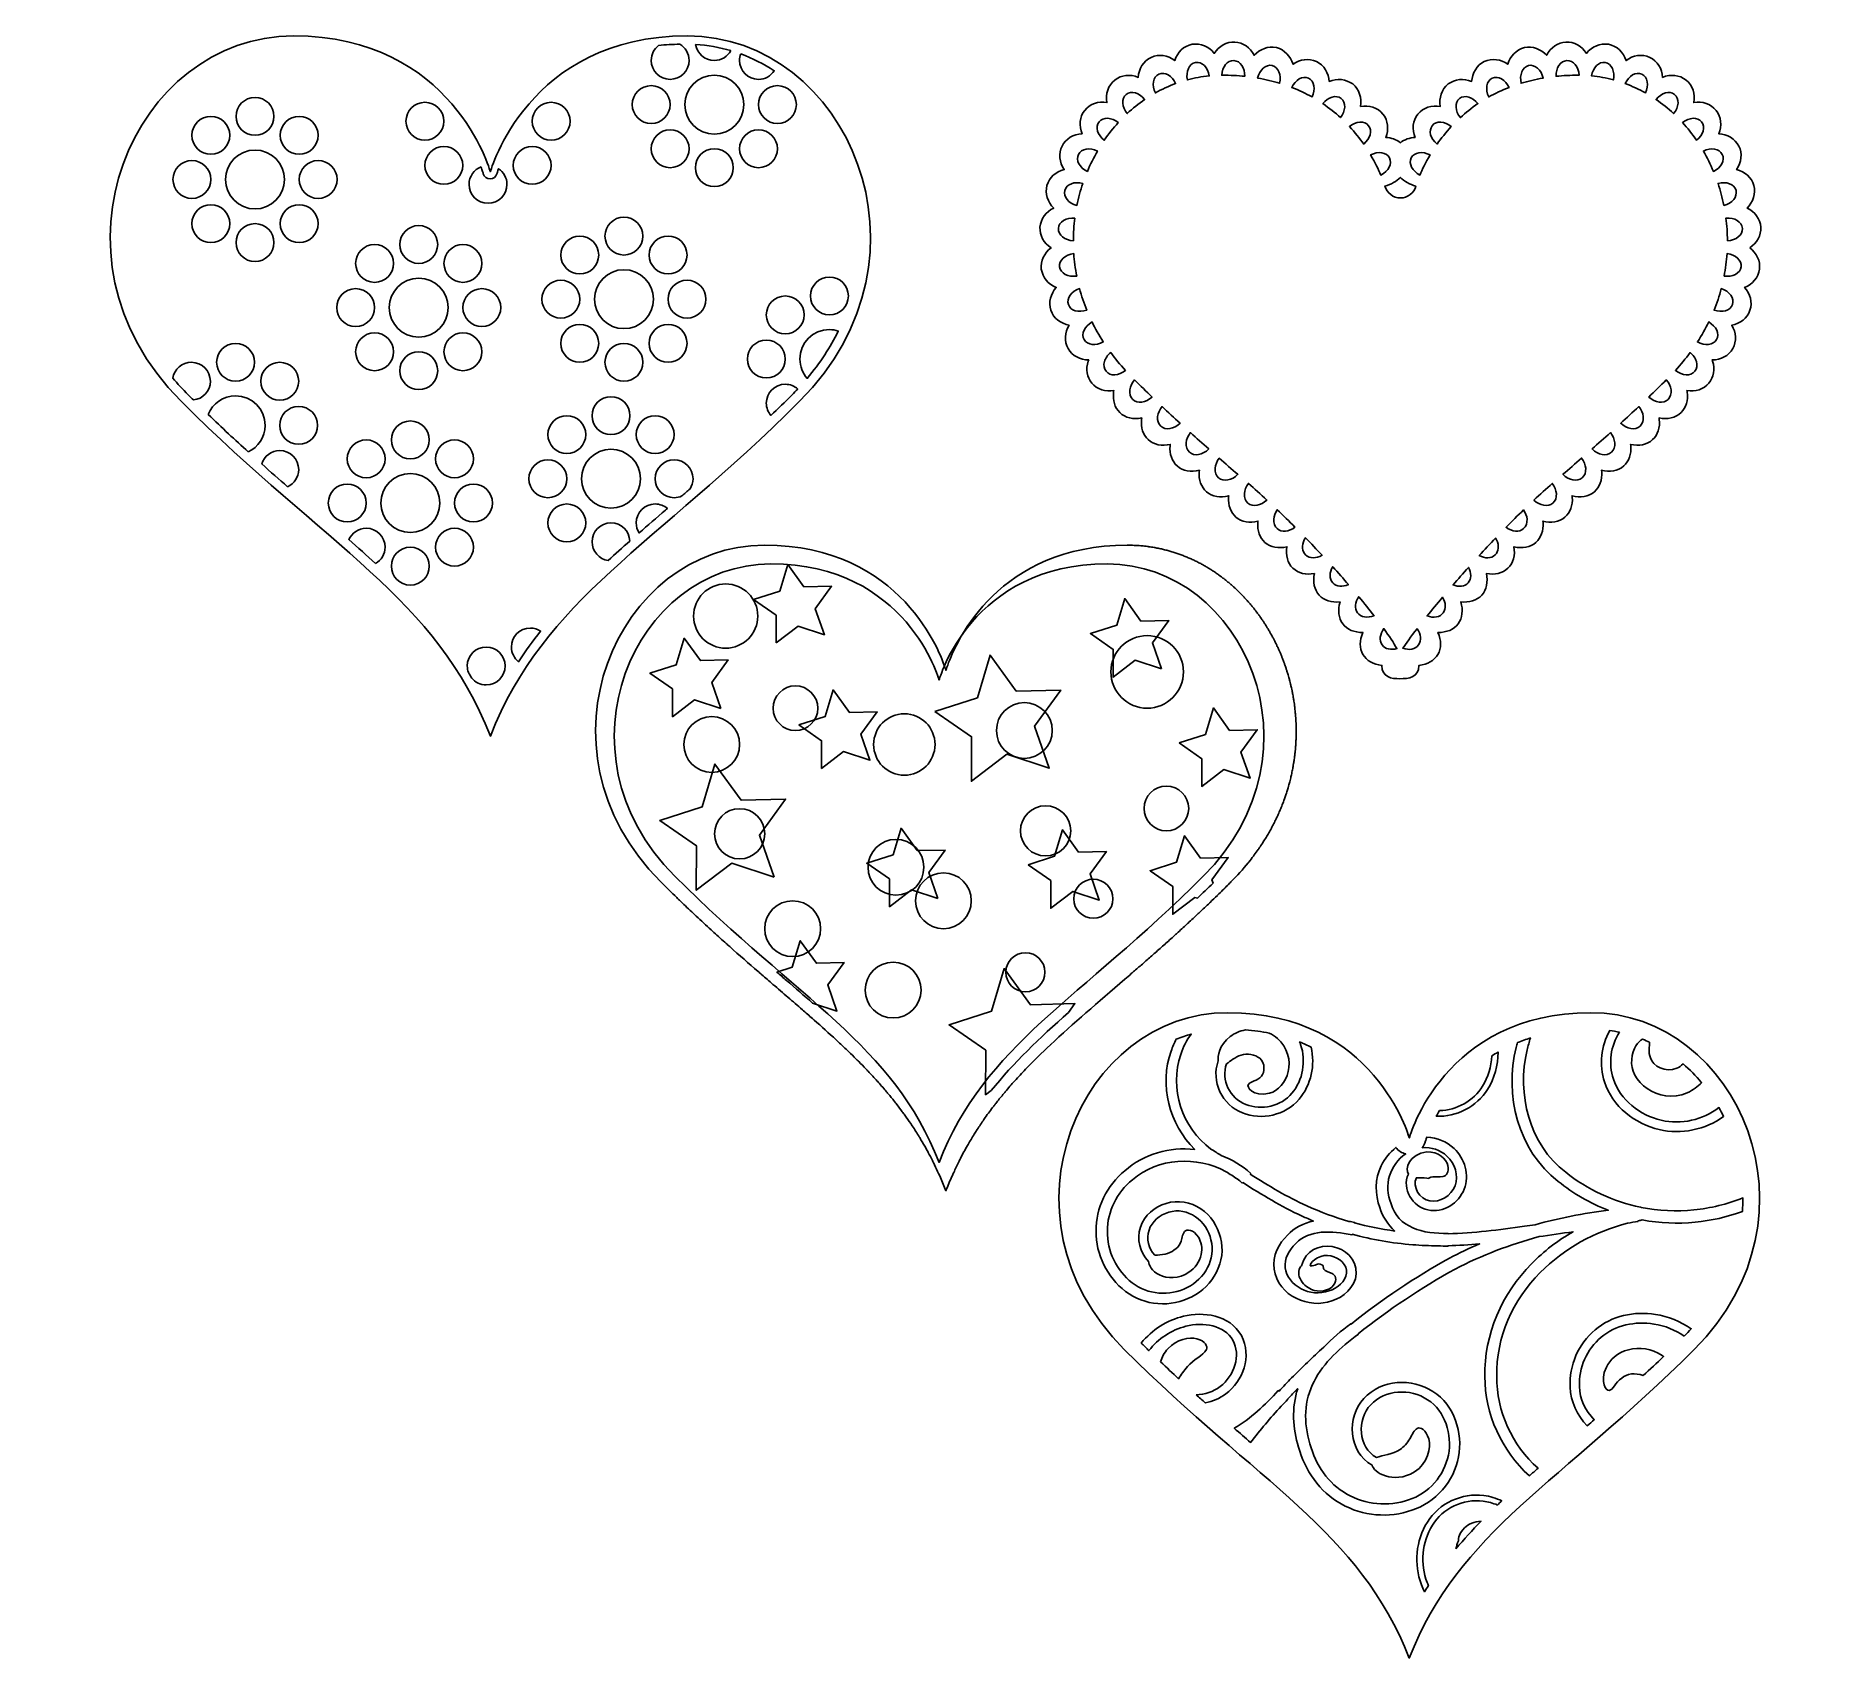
# Model space of a CAD drawing. Header units: centimetres. Extents: x -5.1 to 5, y -4.6 to 4.6.
import ezdxf

# ---------------------------------------------------------------- set-up
doc = ezdxf.new("R2010")
doc.units = ezdxf.units.CM
doc.header["$MEASUREMENT"] = 0
doc.layers.add('Layer 1', color=7, linetype='Continuous')

msp = doc.modelspace()

# ---------------------------------------------------------------- linework, layer by layer
at = {"layer": 'Layer 1', "color": 240}
for points, knots in [([(-4.24392, 2.50773), (-3.42686, 1.69062), (-2.80747, 1.40055), (-2.50423, 0.62305), (-2.50423, 0.62305), (-2.20102, 1.40055), (-1.58163, 1.69062), (-0.76454, 2.50773), (-0.76454, 2.50773), (0.0526, 3.32482), (-0.50101, 4.56376), (-1.39721, 4.56376), (-1.39721, 4.56376), (-2.29346, 4.56376), (-2.50425, 3.79943), (-2.50425, 3.79943), (-2.50425, 3.79943), (-2.50425, 3.79943), (-2.71505, 4.56376), (-3.61127, 4.56376), (-3.61127, 4.56376), (-4.50749, 4.56376), (-5.06103, 3.32482), (-4.24392, 2.50773)], [0, 0, 0, 0, 0.14285714, 0.14285714, 0.14285714, 0.14285714, 0.28571429, 0.28571429, 0.28571429, 0.28571429, 0.42857143, 0.42857143, 0.42857143, 0.42857143, 0.57142857, 0.57142857, 0.57142857, 0.57142857, 0.71428571, 0.71428571, 0.71428571, 0.71428571, 1, 1, 1, 1]), ([(-1.5576, 4.5096), (-1.51961, 4.51365), (-1.47968, 4.51571), (-1.43859, 4.51659), (-1.43859, 4.51659), (-1.40747, 4.49799), (-1.38641, 4.46431), (-1.38641, 4.42539), (-1.38641, 4.42539), (-1.38641, 4.36649), (-1.43409, 4.31884), (-1.49296, 4.31884), (-1.49296, 4.31884), (-1.55183, 4.31884), (-1.59951, 4.36652), (-1.59951, 4.42539), (-1.59951, 4.42539), (-1.59954, 4.45983), (-1.58295, 4.4901), (-1.5576, 4.5096)], [0, 0, 0, 0, 0.16666667, 0.16666667, 0.16666667, 0.16666667, 0.33333333, 0.33333333, 0.33333333, 0.33333333, 0.5, 0.5, 0.5, 0.5, 0.66666667, 0.66666667, 0.66666667, 0.66666667, 1, 1, 1, 1]), ([(-1.15192, 4.48036), (-1.16999, 4.44763), (-1.20449, 4.42538), (-1.24458, 4.42538), (-1.24458, 4.42538), (-1.29768, 4.42538), (-1.34134, 4.4643), (-1.34946, 4.51515), (-1.34946, 4.51515), (-1.28169, 4.51092), (-1.21565, 4.49904), (-1.15192, 4.48036)], [0, 0, 0, 0, 0.25, 0.25, 0.25, 0.25, 0.5, 0.5, 0.5, 0.5, 1, 1, 1, 1]), ([(-1.0959, 4.46189), (-1.02978, 4.43773), (-0.96662, 4.40593), (-0.90723, 4.36706), (-0.90723, 4.36706), (-0.92628, 4.33806), (-0.95888, 4.3188), (-0.99613, 4.3188), (-0.99613, 4.3188), (-1.05503, 4.3188), (-1.10268, 4.36648), (-1.10268, 4.42535), (-1.10268, 4.42535), (-1.1027, 4.43829), (-1.10016, 4.45052), (-1.0959, 4.46189)], [0, 0, 0, 0, 0.2, 0.2, 0.2, 0.2, 0.4, 0.4, 0.4, 0.4, 0.6, 0.6, 0.6, 0.6, 1, 1, 1, 1]), ([(4.57951, 3.37086), (4.62089, 3.39732), (4.64462, 3.44039), (4.6423, 3.48759), (4.6423, 3.48759), (4.63788, 3.53461), (4.60931, 3.57424), (4.56451, 3.59485), (4.56451, 3.59485), (4.59941, 3.62882), (4.61536, 3.67589), (4.60293, 3.72156), (4.60293, 3.72156), (4.59004, 3.76696), (4.55343, 3.80004), (4.50588, 3.8116), (4.50588, 3.8116), (4.533, 3.85158), (4.53985, 3.90114), (4.51839, 3.94342), (4.51839, 3.94342), (4.49709, 3.98565), (4.45402, 4.0106), (4.40539, 4.01253), (4.40539, 4.01253), (4.42386, 4.05714), (4.42047, 4.10725), (4.39068, 4.14442), (4.39068, 4.14442), (4.36081, 4.18141), (4.31353, 4.19726), (4.26537, 4.18866), (4.26537, 4.18866), (4.27407, 4.23642), (4.2595, 4.28462), (4.22206, 4.31468), (4.22206, 4.31468), (4.1842, 4.34408), (4.13464, 4.34958), (4.0894, 4.32979), (4.0894, 4.32979), (4.08705, 4.37869), (4.06098, 4.42181), (4.01725, 4.44261), (4.01725, 4.44261), (3.97293, 4.46195), (3.9233, 4.45531), (3.88432, 4.42491), (3.88432, 4.42491), (3.86995, 4.47198), (3.83349, 4.50669), (3.78589, 4.51627), (3.78589, 4.51627), (3.738, 4.52344), (3.69167, 4.50473), (3.66175, 4.46528), (3.66175, 4.46528), (3.63548, 4.50724), (3.59224, 4.53169), (3.54621, 4.52822), (3.54621, 4.52822), (3.49972, 4.52523), (3.45977, 4.50009), (3.43781, 4.45451), (3.43781, 4.45451), (3.40524, 4.48888), (3.35873, 4.50729), (3.31248, 4.49817), (3.31248, 4.49817), (3.26687, 4.48518), (3.23266, 4.44912), (3.21898, 4.40398), (3.21898, 4.40398), (3.1798, 4.4325), (3.13098, 4.43771), (3.08693, 4.41941), (3.08693, 4.41941), (3.04375, 4.39896), (3.01904, 4.35377), (3.01544, 4.30712), (3.01544, 4.30712), (2.97067, 4.32649), (2.92183, 4.32048), (2.88272, 4.29283), (2.88272, 4.29283), (2.84687, 4.26129), (2.83015, 4.21499), (2.8389, 4.16694), (2.8389, 4.16694), (2.79273, 4.17411), (2.7419, 4.16167), (2.71359, 4.12342), (2.71359, 4.12342), (2.68298, 4.08691), (2.67975, 4.03642), (2.6975, 3.99192), (2.6975, 3.99192), (2.6666, 3.99081), (2.63744, 3.98046), (2.61487, 3.96213), (2.61487, 3.96213), (2.59227, 3.98049), (2.56314, 3.99081), (2.53224, 3.99192), (2.53224, 3.99192), (2.54999, 4.03642), (2.54677, 4.08691), (2.51615, 4.12342), (2.51615, 4.12342), (2.48784, 4.16165), (2.43701, 4.17411), (2.39084, 4.16694), (2.39084, 4.16694), (2.3996, 4.21499), (2.38288, 4.26129), (2.34702, 4.29283), (2.34702, 4.29283), (2.30791, 4.32048), (2.2591, 4.32649), (2.2143, 4.30712), (2.2143, 4.30712), (2.2107, 4.35374), (2.18599, 4.39893), (2.14281, 4.41941), (2.14281, 4.41941), (2.09876, 4.43772), (2.04994, 4.43251), (2.01076, 4.40398), (2.01076, 4.40398), (1.99705, 4.44912), (1.96284, 4.48515), (1.91726, 4.49817), (1.91726, 4.49817), (1.87101, 4.50727), (1.8245, 4.48888), (1.79193, 4.45451), (1.79193, 4.45451), (1.76994, 4.5001), (1.73002, 4.52521), (1.6835, 4.52822), (1.6835, 4.52822), (1.63749, 4.53169), (1.59428, 4.50724), (1.56798, 4.46528), (1.56798, 4.46528), (1.53803, 4.50473), (1.49173, 4.52344), (1.44384, 4.51627), (1.44384, 4.51627), (1.39624, 4.50669), (1.35978, 4.47198), (1.34541, 4.42491), (1.34541, 4.42491), (1.30641, 4.45531), (1.25677, 4.46195), (1.21248, 4.44261), (1.21248, 4.44261), (1.16877, 4.42181), (1.14266, 4.37869), (1.14033, 4.32979), (1.14033, 4.32979), (1.09509, 4.34958), (1.04553, 4.34408), (1.00767, 4.31468), (1.00767, 4.31468), (0.97023, 4.28462), (0.95565, 4.23642), (0.96436, 4.18866), (0.96436, 4.18866), (0.91621, 4.19723), (0.86892, 4.18141), (0.83905, 4.14442), (0.83905, 4.14442), (0.80926, 4.10725), (0.80587, 4.05713), (0.82434, 4.01253), (0.82434, 4.01253), (0.77568, 4.0106), (0.73261, 3.98562), (0.71134, 3.94342), (0.71134, 3.94342), (0.68986, 3.90114), (0.69671, 3.85158), (0.72385, 3.8116), (0.72385, 3.8116), (0.6763, 3.80004), (0.63969, 3.76696), (0.6268, 3.72156), (0.6268, 3.72156), (0.61436, 3.67589), (0.63032, 3.62882), (0.66522, 3.59485), (0.66522, 3.59485), (0.62043, 3.57424), (0.59185, 3.5346), (0.58743, 3.48759), (0.58743, 3.48759), (0.5851, 3.44039), (0.60883, 3.39731), (0.65022, 3.37086), (0.65022, 3.37086), (0.61053, 3.34186), (0.58963, 3.29739), (0.59487, 3.2504), (0.59487, 3.2504), (0.60244, 3.20381), (0.63305, 3.16592), (0.67922, 3.14824), (0.67922, 3.14824), (0.64723, 3.11234), (0.63318, 3.06405), (0.64903, 3.01955), (0.64903, 3.01955), (0.6625, 2.97423), (0.70507, 2.94525), (0.75076, 2.93552), (0.75076, 2.93552), (0.72671, 2.89446), (0.7224, 2.84453), (0.74563, 2.80378), (0.74563, 2.80378), (0.76926, 2.76325), (0.81233, 2.74039), (0.86149, 2.74076), (0.86149, 2.74076), (0.86149, 2.74076), (0.85874, 2.73319), (0.85874, 2.73319), (0.85874, 2.73319), (0.84387, 2.68776), (0.85181, 2.64297), (0.8793, 2.61045), (0.8793, 2.61045), (0.90772, 2.57333), (0.95677, 2.56124), (1.00339, 2.56804), (1.00339, 2.56804), (1.00339, 2.56804), (1.00178, 2.56005), (1.00178, 2.56005), (1.00178, 2.56005), (0.9949, 2.51237), (1.00784, 2.47274), (1.03633, 2.44435), (1.03633, 2.44435), (1.06768, 2.41384), (1.11303, 2.40419), (1.15986, 2.414), (1.15986, 2.414), (1.15986, 2.414), (1.15862, 2.40612), (1.15862, 2.40612), (1.15862, 2.40612), (1.15341, 2.35995), (1.16688, 2.31928), (1.19606, 2.29201), (1.19606, 2.29201), (1.22792, 2.26209), (1.27361, 2.25383), (1.32044, 2.2651), (1.32044, 2.2651), (1.32044, 2.2651), (1.31936, 2.25719), (1.31936, 2.25719), (1.31936, 2.25719), (1.31515, 2.21081), (1.32933, 2.17041), (1.35897, 2.14368), (1.35897, 2.14368), (1.39143, 2.1146), (1.43752, 2.10786), (1.48388, 2.11958), (1.48388, 2.11958), (1.48388, 2.11958), (1.4829, 2.11164), (1.4829, 2.11164), (1.4829, 2.11164), (1.47943, 2.06515), (1.49407, 2.02475), (1.5241, 1.99901), (1.5241, 1.99901), (1.55688, 1.97073), (1.60263, 1.96419), (1.64893, 1.97641), (1.64893, 1.97641), (1.64893, 1.97641), (1.64803, 1.96842), (1.64803, 1.96842), (1.64803, 1.96842), (1.64491, 1.92188), (1.65957, 1.88214), (1.68941, 1.8564), (1.68941, 1.8564), (1.72219, 1.82827), (1.76746, 1.82185), (1.81376, 1.8338), (1.81376, 1.8338), (1.81376, 1.8338), (1.81278, 1.82584), (1.81278, 1.82584), (1.81278, 1.82584), (1.80902, 1.77933), (1.82373, 1.73993), (1.85255, 1.71382), (1.85255, 1.71382), (1.88414, 1.68532), (1.92925, 1.67823), (1.97608, 1.68924), (1.97608, 1.68924), (1.96907, 1.6418), (1.97928, 1.59743), (2.00992, 1.56843), (2.00992, 1.56843), (2.04106, 1.53975), (2.08369, 1.52985), (2.13126, 1.53856), (2.13126, 1.53856), (2.12213, 1.49207), (2.12994, 1.44794), (2.15716, 1.41675), (2.15716, 1.41675), (2.18515, 1.38603), (2.22878, 1.37479), (2.27548, 1.37873), (2.27548, 1.37873), (2.26132, 1.33243), (2.26638, 1.28927), (2.29019, 1.25599), (2.29019, 1.25599), (2.31384, 1.22255), (2.35575, 1.20715), (2.40396, 1.20699), (2.40396, 1.20699), (2.38494, 1.16246), (2.38277, 1.11814), (2.40417, 1.08338), (2.40417, 1.08338), (2.42513, 1.04843), (2.4623, 1.027), (2.51048, 1.02134), (2.51048, 1.02134), (2.51048, 0.95371), (2.56697, 0.94673), (2.61142, 0.94673), (2.61142, 0.94673), (2.66069, 0.94673), (2.7194, 0.95372), (2.7194, 1.02134), (2.7194, 1.02134), (2.76753, 1.027), (2.80475, 1.04843), (2.82571, 1.08338), (2.82571, 1.08338), (2.84711, 1.11812), (2.84495, 1.16246), (2.82592, 1.20699), (2.82592, 1.20699), (2.87413, 1.20715), (2.91604, 1.22255), (2.93969, 1.25599), (2.93969, 1.25599), (2.96348, 1.28927), (2.96856, 1.33245), (2.9544, 1.37873), (2.9544, 1.37873), (3.0011, 1.37479), (3.04473, 1.38603), (3.07272, 1.41675), (3.07272, 1.41675), (3.09995, 1.44794), (3.10775, 1.49208), (3.09862, 1.53856), (3.09862, 1.53856), (3.14619, 1.52986), (3.18882, 1.53972), (3.21996, 1.56846), (3.21996, 1.56846), (3.2506, 1.59743), (3.26081, 1.6418), (3.2538, 1.68924), (3.2538, 1.68924), (3.30063, 1.67823), (3.34574, 1.68532), (3.37733, 1.71382), (3.37733, 1.71382), (3.40614, 1.73993), (3.42085, 1.77938), (3.4171, 1.82584), (3.4171, 1.82584), (3.4171, 1.82584), (3.41612, 1.8338), (3.41612, 1.8338), (3.41612, 1.8338), (3.46242, 1.82184), (3.50769, 1.82827), (3.54047, 1.8564), (3.54047, 1.8564), (3.57034, 1.88214), (3.585, 1.92188), (3.58185, 1.9684), (3.58185, 1.9684), (3.58185, 1.9684), (3.58095, 1.97642), (3.58095, 1.97642), (3.58095, 1.97642), (3.62725, 1.96414), (3.673, 1.97068), (3.70578, 1.99902), (3.70578, 1.99902), (3.73581, 2.02479), (3.75044, 2.06517), (3.74698, 2.11165), (3.74698, 2.11165), (3.74698, 2.11165), (3.746, 2.11959), (3.746, 2.11959), (3.746, 2.11959), (3.79236, 2.10787), (3.83845, 2.11462), (3.87091, 2.14369), (3.87091, 2.14369), (3.90054, 2.17041), (3.91473, 2.21081), (3.91052, 2.2572), (3.91052, 2.2572), (3.91052, 2.2572), (3.90944, 2.26511), (3.90944, 2.26511), (3.90944, 2.26511), (3.9563, 2.25384), (4.00196, 2.26209), (4.03382, 2.29202), (4.03382, 2.29202), (4.06303, 2.3193), (4.07647, 2.35997), (4.07126, 2.40613), (4.07126, 2.40613), (4.07126, 2.40613), (4.07002, 2.41401), (4.07002, 2.41401), (4.07002, 2.41401), (4.11685, 2.40419), (4.1622, 2.41385), (4.19355, 2.44436), (4.19355, 2.44436), (4.22202, 2.47272), (4.23496, 2.51236), (4.2281, 2.56006), (4.2281, 2.56006), (4.2281, 2.56006), (4.22649, 2.56805), (4.22649, 2.56805), (4.22649, 2.56805), (4.27314, 2.56125), (4.32216, 2.57334), (4.35058, 2.61046), (4.35058, 2.61046), (4.37807, 2.64298), (4.38601, 2.68777), (4.37114, 2.7332), (4.37114, 2.7332), (4.37114, 2.7332), (4.36839, 2.74077), (4.36839, 2.74077), (4.36839, 2.74077), (4.41752, 2.7404), (4.46062, 2.76326), (4.48425, 2.80379), (4.48425, 2.80379), (4.50748, 2.84454), (4.50317, 2.89446), (4.47912, 2.93553), (4.47912, 2.93553), (4.52481, 2.94529), (4.56739, 2.97424), (4.58085, 3.01956), (4.58085, 3.01956), (4.59673, 3.06406), (4.58265, 3.11235), (4.55066, 3.14825), (4.55066, 3.14825), (4.5968, 3.16592), (4.62742, 3.20381), (4.63501, 3.25041), (4.63501, 3.25041), (4.6401, 3.29738), (4.6192, 3.34186), (4.57951, 3.37086)], [0, 0, 0, 0, 0.00813008, 0.00813008, 0.00813008, 0.00813008, 0.01626016, 0.01626016, 0.01626016, 0.01626016, 0.02439024, 0.02439024, 0.02439024, 0.02439024, 0.03252033, 0.03252033, 0.03252033, 0.03252033, 0.04065041, 0.04065041, 0.04065041, 0.04065041, 0.04878049, 0.04878049, 0.04878049, 0.04878049, 0.05691057, 0.05691057, 0.05691057, 0.05691057, 0.06504065, 0.06504065, 0.06504065, 0.06504065, 0.07317073, 0.07317073, 0.07317073, 0.07317073, 0.08130081, 0.08130081, 0.08130081, 0.08130081, 0.08943089, 0.08943089, 0.08943089, 0.08943089, 0.09756098, 0.09756098, 0.09756098, 0.09756098, 0.10569106, 0.10569106, 0.10569106, 0.10569106, 0.11382114, 0.11382114, 0.11382114, 0.11382114, 0.12195122, 0.12195122, 0.12195122, 0.12195122, 0.1300813, 0.1300813, 0.1300813, 0.1300813, 0.13821138, 0.13821138, 0.13821138, 0.13821138, 0.14634146, 0.14634146, 0.14634146, 0.14634146, 0.15447154, 0.15447154, 0.15447154, 0.15447154, 0.16260163, 0.16260163, 0.16260163, 0.16260163, 0.17073171, 0.17073171, 0.17073171, 0.17073171, 0.17886179, 0.17886179, 0.17886179, 0.17886179, 0.18699187, 0.18699187, 0.18699187, 0.18699187, 0.19512195, 0.19512195, 0.19512195, 0.19512195, 0.20325203, 0.20325203, 0.20325203, 0.20325203, 0.21138211, 0.21138211, 0.21138211, 0.21138211, 0.2195122, 0.2195122, 0.2195122, 0.2195122, 0.22764228, 0.22764228, 0.22764228, 0.22764228, 0.23577236, 0.23577236, 0.23577236, 0.23577236, 0.24390244, 0.24390244, 0.24390244, 0.24390244, 0.25203252, 0.25203252, 0.25203252, 0.25203252, 0.2601626, 0.2601626, 0.2601626, 0.2601626, 0.26829268, 0.26829268, 0.26829268, 0.26829268, 0.27642276, 0.27642276, 0.27642276, 0.27642276, 0.28455285, 0.28455285, 0.28455285, 0.28455285, 0.29268293, 0.29268293, 0.29268293, 0.29268293, 0.30081301, 0.30081301, 0.30081301, 0.30081301, 0.30894309, 0.30894309, 0.30894309, 0.30894309, 0.31707317, 0.31707317, 0.31707317, 0.31707317, 0.32520325, 0.32520325, 0.32520325, 0.32520325, 0.33333333, 0.33333333, 0.33333333, 0.33333333, 0.34146341, 0.34146341, 0.34146341, 0.34146341, 0.3495935, 0.3495935, 0.3495935, 0.3495935, 0.35772358, 0.35772358, 0.35772358, 0.35772358, 0.36585366, 0.36585366, 0.36585366, 0.36585366, 0.37398374, 0.37398374, 0.37398374, 0.37398374, 0.38211382, 0.38211382, 0.38211382, 0.38211382, 0.3902439, 0.3902439, 0.3902439, 0.3902439, 0.39837398, 0.39837398, 0.39837398, 0.39837398, 0.40650407, 0.40650407, 0.40650407, 0.40650407, 0.41463415, 0.41463415, 0.41463415, 0.41463415, 0.42276423, 0.42276423, 0.42276423, 0.42276423, 0.43089431, 0.43089431, 0.43089431, 0.43089431, 0.43902439, 0.43902439, 0.43902439, 0.43902439, 0.44715447, 0.44715447, 0.44715447, 0.44715447, 0.45528455, 0.45528455, 0.45528455, 0.45528455, 0.46341463, 0.46341463, 0.46341463, 0.46341463, 0.47154472, 0.47154472, 0.47154472, 0.47154472, 0.4796748, 0.4796748, 0.4796748, 0.4796748, 0.48780488, 0.48780488, 0.48780488, 0.48780488, 0.49593496, 0.49593496, 0.49593496, 0.49593496, 0.50406504, 0.50406504, 0.50406504, 0.50406504, 0.51219512, 0.51219512, 0.51219512, 0.51219512, 0.5203252, 0.5203252, 0.5203252, 0.5203252, 0.52845528, 0.52845528, 0.52845528, 0.52845528, 0.53658537, 0.53658537, 0.53658537, 0.53658537, 0.54471545, 0.54471545, 0.54471545, 0.54471545, 0.55284553, 0.55284553, 0.55284553, 0.55284553, 0.56097561, 0.56097561, 0.56097561, 0.56097561, 0.56910569, 0.56910569, 0.56910569, 0.56910569, 0.57723577, 0.57723577, 0.57723577, 0.57723577, 0.58536585, 0.58536585, 0.58536585, 0.58536585, 0.59349593, 0.59349593, 0.59349593, 0.59349593, 0.60162602, 0.60162602, 0.60162602, 0.60162602, 0.6097561, 0.6097561, 0.6097561, 0.6097561, 0.61788618, 0.61788618, 0.61788618, 0.61788618, 0.62601626, 0.62601626, 0.62601626, 0.62601626, 0.63414634, 0.63414634, 0.63414634, 0.63414634, 0.64227642, 0.64227642, 0.64227642, 0.64227642, 0.6504065, 0.6504065, 0.6504065, 0.6504065, 0.65853659, 0.65853659, 0.65853659, 0.65853659, 0.66666667, 0.66666667, 0.66666667, 0.66666667, 0.67479675, 0.67479675, 0.67479675, 0.67479675, 0.68292683, 0.68292683, 0.68292683, 0.68292683, 0.69105691, 0.69105691, 0.69105691, 0.69105691, 0.69918699, 0.69918699, 0.69918699, 0.69918699, 0.70731707, 0.70731707, 0.70731707, 0.70731707, 0.71544715, 0.71544715, 0.71544715, 0.71544715, 0.72357724, 0.72357724, 0.72357724, 0.72357724, 0.73170732, 0.73170732, 0.73170732, 0.73170732, 0.7398374, 0.7398374, 0.7398374, 0.7398374, 0.74796748, 0.74796748, 0.74796748, 0.74796748, 0.75609756, 0.75609756, 0.75609756, 0.75609756, 0.76422764, 0.76422764, 0.76422764, 0.76422764, 0.77235772, 0.77235772, 0.77235772, 0.77235772, 0.7804878, 0.7804878, 0.7804878, 0.7804878, 0.78861789, 0.78861789, 0.78861789, 0.78861789, 0.79674797, 0.79674797, 0.79674797, 0.79674797, 0.80487805, 0.80487805, 0.80487805, 0.80487805, 0.81300813, 0.81300813, 0.81300813, 0.81300813, 0.82113821, 0.82113821, 0.82113821, 0.82113821, 0.82926829, 0.82926829, 0.82926829, 0.82926829, 0.83739837, 0.83739837, 0.83739837, 0.83739837, 0.84552846, 0.84552846, 0.84552846, 0.84552846, 0.85365854, 0.85365854, 0.85365854, 0.85365854, 0.86178862, 0.86178862, 0.86178862, 0.86178862, 0.8699187, 0.8699187, 0.8699187, 0.8699187, 0.87804878, 0.87804878, 0.87804878, 0.87804878, 0.88617886, 0.88617886, 0.88617886, 0.88617886, 0.89430894, 0.89430894, 0.89430894, 0.89430894, 0.90243902, 0.90243902, 0.90243902, 0.90243902, 0.91056911, 0.91056911, 0.91056911, 0.91056911, 0.91869919, 0.91869919, 0.91869919, 0.91869919, 0.92682927, 0.92682927, 0.92682927, 0.92682927, 0.93495935, 0.93495935, 0.93495935, 0.93495935, 0.94308943, 0.94308943, 0.94308943, 0.94308943, 0.95121951, 0.95121951, 0.95121951, 0.95121951, 0.95934959, 0.95934959, 0.95934959, 0.95934959, 0.96747967, 0.96747967, 0.96747967, 0.96747967, 0.97560976, 0.97560976, 0.97560976, 0.97560976, 0.98373984, 0.98373984, 0.98373984, 0.98373984, 1, 1, 1, 1]), ([(-1.24457, 4.34273), (-1.15305, 4.34273), (-1.07881, 4.26849), (-1.07881, 4.17697), (-1.07881, 4.17697), (-1.07881, 4.08545), (-1.15305, 4.01121), (-1.24457, 4.01121), (-1.24457, 4.01121), (-1.33609, 4.01121), (-1.41033, 4.08545), (-1.41033, 4.17697), (-1.41033, 4.17697), (-1.41033, 4.26849), (-1.33609, 4.34273), (-1.24457, 4.34273)], [0, 0, 0, 0, 0.2, 0.2, 0.2, 0.2, 0.4, 0.4, 0.4, 0.4, 0.6, 0.6, 0.6, 0.6, 1, 1, 1, 1]), ([(1.25616, 4.34857), (1.29008, 4.36368), (1.33106, 4.33862), (1.34982, 4.29478), (1.34982, 4.29478), (1.31079, 4.28044), (1.27304, 4.26303), (1.23663, 4.24258), (1.23663, 4.24258), (1.21502, 4.28587), (1.22304, 4.3318), (1.25616, 4.34857)], [0, 0, 0, 0, 0.25, 0.25, 0.25, 0.25, 0.5, 0.5, 0.5, 0.5, 1, 1, 1, 1]), ([(1.46227, 4.41419), (1.49905, 4.41988), (1.53225, 4.38548), (1.53921, 4.3382), (1.53921, 4.3382), (1.49756, 4.33413), (1.45677, 4.32666), (1.41689, 4.31605), (1.41689, 4.31605), (1.40663, 4.36334), (1.42589, 4.40609), (1.46227, 4.41419)], [0, 0, 0, 0, 0.25, 0.25, 0.25, 0.25, 0.5, 0.5, 0.5, 0.5, 1, 1, 1, 1]), ([(1.67844, 4.42461), (1.7153, 4.42263), (1.74109, 4.3836), (1.73906, 4.336), (1.73906, 4.336), (1.69945, 4.34002), (1.6581, 4.34227), (1.61468, 4.34227), (1.61468, 4.34227), (1.61301, 4.34227), (1.6114, 4.34208), (1.60971, 4.34206), (1.60971, 4.34206), (1.61176, 4.39069), (1.64153, 4.42641), (1.67844, 4.42461)], [0, 0, 0, 0, 0.2, 0.2, 0.2, 0.2, 0.4, 0.4, 0.4, 0.4, 0.6, 0.6, 0.6, 0.6, 1, 1, 1, 1]), ([(1.8936, 4.39718), (1.9289, 4.38697), (1.94641, 4.34318), (1.93554, 4.29711), (1.93554, 4.29711), (1.89651, 4.30891), (1.85532, 4.31889), (1.81137, 4.32629), (1.81137, 4.32629), (1.82234, 4.37207), (1.85775, 4.40424), (1.8936, 4.39718)], [0, 0, 0, 0, 0.25, 0.25, 0.25, 0.25, 0.5, 0.5, 0.5, 0.5, 1, 1, 1, 1]), ([(2.09828, 4.32574), (2.13151, 4.31024), (2.13818, 4.26203), (2.11762, 4.21983), (2.11762, 4.21983), (2.08248, 4.23967), (2.04449, 4.25777), (2.00356, 4.2737), (2.00356, 4.2737), (2.02343, 4.31677), (2.06428, 4.34005), (2.09828, 4.32574)], [0, 0, 0, 0, 0.25, 0.25, 0.25, 0.25, 0.5, 0.5, 0.5, 0.5, 1, 1, 1, 1]), ([(3.13137, 4.32574), (3.16534, 4.34005), (3.20619, 4.31677), (3.22604, 4.27372), (3.22604, 4.27372), (3.18511, 4.25777), (3.14714, 4.23967), (3.11198, 4.21985), (3.11198, 4.21985), (3.0915, 4.26208), (3.09817, 4.31023), (3.13137, 4.32574)], [0, 0, 0, 0, 0.25, 0.25, 0.25, 0.25, 0.5, 0.5, 0.5, 0.5, 1, 1, 1, 1]), ([(3.33605, 4.39718), (3.3719, 4.40427), (3.4073, 4.3721), (3.41828, 4.3263), (3.41828, 4.3263), (3.37433, 4.31889), (3.33311, 4.30894), (3.29411, 4.29712), (3.29411, 4.29712), (3.28327, 4.34317), (3.30076, 4.38694), (3.33605, 4.39718)], [0, 0, 0, 0, 0.25, 0.25, 0.25, 0.25, 0.5, 0.5, 0.5, 0.5, 1, 1, 1, 1]), ([(3.55121, 4.42461), (3.58815, 4.42638), (3.61791, 4.39069), (3.61998, 4.34209), (3.61998, 4.34209), (3.61829, 4.34209), (3.61665, 4.3423), (3.61501, 4.3423), (3.61501, 4.3423), (3.57157, 4.3423), (3.53024, 4.34005), (3.49063, 4.33603), (3.49063, 4.33603), (3.48853, 4.3836), (3.51435, 4.42263), (3.55121, 4.42461)], [0, 0, 0, 0, 0.2, 0.2, 0.2, 0.2, 0.4, 0.4, 0.4, 0.4, 0.6, 0.6, 0.6, 0.6, 1, 1, 1, 1]), ([(3.76738, 4.41419), (3.80373, 4.40609), (3.82305, 4.36334), (3.81276, 4.31608), (3.81276, 4.31608), (3.77289, 4.32669), (3.73209, 4.33415), (3.69044, 4.33823), (3.69044, 4.33823), (3.69739, 4.38548), (3.7306, 4.41988), (3.76738, 4.41419)], [0, 0, 0, 0, 0.25, 0.25, 0.25, 0.25, 0.5, 0.5, 0.5, 0.5, 1, 1, 1, 1]), ([(3.97349, 4.34857), (4.00662, 4.33182), (4.01463, 4.28586), (3.99302, 4.24258), (3.99302, 4.24258), (3.95661, 4.26303), (3.91883, 4.28047), (3.87983, 4.29478), (3.87983, 4.29478), (3.89858, 4.33862), (3.93954, 4.36365), (3.97349, 4.34857)], [0, 0, 0, 0, 0.25, 0.25, 0.25, 0.25, 0.5, 0.5, 0.5, 0.5, 1, 1, 1, 1]), ([(-1.59954, 4.28351), (-1.54064, 4.28351), (-1.49299, 4.23583), (-1.49299, 4.17696), (-1.49299, 4.17696), (-1.49299, 4.11809), (-1.54067, 4.07041), (-1.59954, 4.07041), (-1.59954, 4.07041), (-1.65841, 4.07041), (-1.70609, 4.11809), (-1.70609, 4.17696), (-1.70609, 4.17696), (-1.70611, 4.23583), (-1.65843, 4.28351), (-1.59954, 4.28351)], [0, 0, 0, 0, 0.2, 0.2, 0.2, 0.2, 0.4, 0.4, 0.4, 0.4, 0.6, 0.6, 0.6, 0.6, 1, 1, 1, 1]), ([(-0.78306, 4.17696), (-0.78306, 4.11809), (-0.83074, 4.07041), (-0.88958, 4.07041), (-0.88958, 4.07041), (-0.94848, 4.07041), (-0.99613, 4.11809), (-0.99613, 4.17696), (-0.99613, 4.17696), (-0.99613, 4.23586), (-0.94845, 4.28351), (-0.88958, 4.28351), (-0.88958, 4.28351), (-0.83074, 4.28351), (-0.78306, 4.23583), (-0.78306, 4.17696)], [0, 0, 0, 0, 0.2, 0.2, 0.2, 0.2, 0.4, 0.4, 0.4, 0.4, 0.6, 0.6, 0.6, 0.6, 1, 1, 1, 1]), ([(1.07265, 4.23388), (1.10144, 4.25703), (1.14729, 4.24253), (1.17626, 4.20517), (1.17626, 4.20517), (1.14192, 4.1817), (1.10914, 4.15548), (1.07813, 4.12656), (1.07813, 4.12656), (1.04746, 4.16352), (1.04423, 4.21027), (1.07265, 4.23388)], [0, 0, 0, 0, 0.25, 0.25, 0.25, 0.25, 0.5, 0.5, 0.5, 0.5, 1, 1, 1, 1]), ([(4.157, 4.23388), (4.18542, 4.21028), (4.18219, 4.16353), (4.15152, 4.12656), (4.15152, 4.12656), (4.12051, 4.15548), (4.08773, 4.1817), (4.05336, 4.20517), (4.05336, 4.20517), (4.08236, 4.2425), (4.12821, 4.257), (4.157, 4.23388)], [0, 0, 0, 0, 0.25, 0.25, 0.25, 0.25, 0.5, 0.5, 0.5, 0.5, 1, 1, 1, 1]), ([(-3.82815, 4.21713), (-3.76925, 4.21713), (-3.7216, 4.16945), (-3.7216, 4.11058), (-3.7216, 4.11058), (-3.7216, 4.05168), (-3.76928, 4.00403), (-3.82815, 4.00403), (-3.82815, 4.00403), (-3.88702, 4.00403), (-3.9347, 4.05171), (-3.9347, 4.11058), (-3.9347, 4.11058), (-3.9347, 4.16945), (-3.88702, 4.21713), (-3.82815, 4.21713)], [0, 0, 0, 0, 0.2, 0.2, 0.2, 0.2, 0.4, 0.4, 0.4, 0.4, 0.6, 0.6, 0.6, 0.6, 1, 1, 1, 1]), ([(-2.87248, 4.18982), (-2.81358, 4.18982), (-2.76593, 4.14214), (-2.76593, 4.08327), (-2.76593, 4.08327), (-2.76593, 4.0244), (-2.81361, 3.97672), (-2.87248, 3.97672), (-2.87248, 3.97672), (-2.93135, 3.97672), (-2.97903, 4.0244), (-2.97903, 4.08327), (-2.97903, 4.08327), (-2.97902, 4.14214), (-2.93132, 4.18982), (-2.87248, 4.18982)], [0, 0, 0, 0, 0.2, 0.2, 0.2, 0.2, 0.4, 0.4, 0.4, 0.4, 0.6, 0.6, 0.6, 0.6, 1, 1, 1, 1]), ([(-2.16252, 4.18982), (-2.10362, 4.18982), (-2.05597, 4.14214), (-2.05597, 4.08327), (-2.05597, 4.08327), (-2.05597, 4.0244), (-2.10365, 3.97672), (-2.16252, 3.97672), (-2.16252, 3.97672), (-2.22139, 3.97672), (-2.26907, 4.0244), (-2.26907, 4.08327), (-2.26907, 4.08327), (-2.26907, 4.14214), (-2.22139, 4.18982), (-2.16252, 4.18982)], [0, 0, 0, 0, 0.2, 0.2, 0.2, 0.2, 0.4, 0.4, 0.4, 0.4, 0.6, 0.6, 0.6, 0.6, 1, 1, 1, 1]), ([(2.2824, 4.21168), (2.31018, 4.18763), (2.30706, 4.14072), (2.2774, 4.10405), (2.2774, 4.10405), (2.24771, 4.1312), (2.21491, 4.15752), (2.17853, 4.18218), (2.17853, 4.18218), (2.20752, 4.21954), (2.25245, 4.23311), (2.2824, 4.21168)], [0, 0, 0, 0, 0.25, 0.25, 0.25, 0.25, 0.5, 0.5, 0.5, 0.5, 1, 1, 1, 1]), ([(2.94725, 4.21168), (2.9772, 4.23308), (3.02207, 4.21954), (3.05113, 4.18223), (3.05113, 4.18223), (3.01475, 4.15757), (2.98191, 4.13124), (2.95226, 4.1041), (2.95226, 4.1041), (2.92261, 4.14077), (2.91952, 4.18765), (2.94725, 4.21168)], [0, 0, 0, 0, 0.25, 0.25, 0.25, 0.25, 0.5, 0.5, 0.5, 0.5, 1, 1, 1, 1]), ([(-4.07657, 4.11058), (-4.01767, 4.11058), (-3.97002, 4.0629), (-3.97002, 4.00403), (-3.97002, 4.00403), (-3.97002, 3.94513), (-4.0177, 3.89748), (-4.07657, 3.89748), (-4.07657, 3.89748), (-4.13544, 3.89748), (-4.18309, 3.94516), (-4.18309, 4.00403), (-4.18309, 4.00403), (-4.18312, 4.06288), (-4.13544, 4.11058), (-4.07657, 4.11058)], [0, 0, 0, 0, 0.2, 0.2, 0.2, 0.2, 0.4, 0.4, 0.4, 0.4, 0.6, 0.6, 0.6, 0.6, 1, 1, 1, 1]), ([(-3.57973, 4.11058), (-3.52083, 4.11058), (-3.47318, 4.0629), (-3.47318, 4.00403), (-3.47318, 4.00403), (-3.47318, 3.94513), (-3.52086, 3.89748), (-3.57973, 3.89748), (-3.57973, 3.89748), (-3.6386, 3.89748), (-3.68628, 3.94516), (-3.68628, 4.00403), (-3.68628, 4.00403), (-3.68628, 4.06288), (-3.63863, 4.11058), (-3.57973, 4.11058)], [0, 0, 0, 0, 0.2, 0.2, 0.2, 0.2, 0.4, 0.4, 0.4, 0.4, 0.6, 0.6, 0.6, 0.6, 1, 1, 1, 1]), ([(-1.59954, 3.92855), (-1.59954, 3.98742), (-1.55186, 4.0351), (-1.49299, 4.0351), (-1.49299, 4.0351), (-1.43412, 4.0351), (-1.38644, 3.98742), (-1.38644, 3.92855), (-1.38644, 3.92855), (-1.38644, 3.86965), (-1.43412, 3.822), (-1.49299, 3.822), (-1.49299, 3.822), (-1.55186, 3.822), (-1.59954, 3.86968), (-1.59954, 3.92855)], [0, 0, 0, 0, 0.2, 0.2, 0.2, 0.2, 0.4, 0.4, 0.4, 0.4, 0.6, 0.6, 0.6, 0.6, 1, 1, 1, 1]), ([(-1.1027, 3.92855), (-1.1027, 3.98742), (-1.05502, 4.0351), (-0.99615, 4.0351), (-0.99615, 4.0351), (-0.93728, 4.0351), (-0.8896, 3.98742), (-0.8896, 3.92855), (-0.8896, 3.92855), (-0.8896, 3.86965), (-0.9373, 3.822), (-0.99615, 3.822), (-0.99615, 3.822), (-1.05503, 3.822), (-1.1027, 3.86968), (-1.1027, 3.92855)], [0, 0, 0, 0, 0.2, 0.2, 0.2, 0.2, 0.4, 0.4, 0.4, 0.4, 0.6, 0.6, 0.6, 0.6, 1, 1, 1, 1]), ([(0.9203, 4.07994), (0.94279, 4.10899), (0.99089, 4.10513), (1.02759, 4.07563), (1.02759, 4.07563), (0.99949, 4.04478), (0.97327, 4.01157), (0.94901, 3.97609), (0.94901, 3.97609), (0.91107, 4.00565), (0.89752, 4.05086), (0.9203, 4.07994)], [0, 0, 0, 0, 0.25, 0.25, 0.25, 0.25, 0.5, 0.5, 0.5, 0.5, 1, 1, 1, 1]), ([(2.43541, 4.05835), (2.45888, 4.03007), (2.44546, 3.98472), (2.40829, 3.95484), (2.40829, 3.95484), (2.38569, 3.98707), (2.35908, 4.02038), (2.32836, 4.0534), (2.32836, 4.0534), (2.36487, 4.08301), (2.4134, 4.08777), (2.43541, 4.05835)], [0, 0, 0, 0, 0.25, 0.25, 0.25, 0.25, 0.5, 0.5, 0.5, 0.5, 1, 1, 1, 1]), ([(2.79424, 4.05835), (2.81623, 4.08777), (2.8647, 4.08301), (2.90121, 4.05346), (2.90121, 4.05346), (2.87054, 4.02044), (2.8439, 3.98713), (2.82131, 3.9549), (2.82131, 3.9549), (2.78416, 3.98474), (2.7708, 4.03007), (2.79424, 4.05835)], [0, 0, 0, 0, 0.25, 0.25, 0.25, 0.25, 0.5, 0.5, 0.5, 0.5, 1, 1, 1, 1]), ([(4.30935, 4.07994), (4.33213, 4.05086), (4.31858, 4.00564), (4.28064, 3.97609), (4.28064, 3.97609), (4.25638, 4.01157), (4.23016, 4.0448), (4.20206, 4.07563), (4.20206, 4.07563), (4.23876, 4.10513), (4.28686, 4.10899), (4.30935, 4.07994)], [0, 0, 0, 0, 0.25, 0.25, 0.25, 0.25, 0.5, 0.5, 0.5, 0.5, 1, 1, 1, 1]), ([(-2.65935, 3.83486), (-2.65935, 3.77596), (-2.70703, 3.72831), (-2.7659, 3.72831), (-2.7659, 3.72831), (-2.82477, 3.72831), (-2.87245, 3.77599), (-2.87245, 3.83486), (-2.87245, 3.83486), (-2.87245, 3.89373), (-2.82475, 3.94141), (-2.7659, 3.94141), (-2.7659, 3.94141), (-2.70703, 3.94141), (-2.65935, 3.89373), (-2.65935, 3.83486)], [0, 0, 0, 0, 0.2, 0.2, 0.2, 0.2, 0.4, 0.4, 0.4, 0.4, 0.6, 0.6, 0.6, 0.6, 1, 1, 1, 1]), ([(-2.26907, 3.94141), (-2.21017, 3.94141), (-2.16252, 3.89373), (-2.16252, 3.83486), (-2.16252, 3.83486), (-2.16252, 3.77596), (-2.2102, 3.72831), (-2.26907, 3.72831), (-2.26907, 3.72831), (-2.32794, 3.72831), (-2.37562, 3.77599), (-2.37562, 3.83486), (-2.37562, 3.83486), (-2.37561, 3.89373), (-2.32794, 3.94141), (-2.26907, 3.94141)], [0, 0, 0, 0, 0.2, 0.2, 0.2, 0.2, 0.4, 0.4, 0.4, 0.4, 0.6, 0.6, 0.6, 0.6, 1, 1, 1, 1]), ([(0.80404, 3.89703), (0.82007, 3.93021), (0.86825, 3.93643), (0.91038, 3.9151), (0.91038, 3.9151), (0.88948, 3.87893), (0.87064, 3.84073), (0.85384, 3.80083), (0.85384, 3.80083), (0.81031, 3.822), (0.78764, 3.86375), (0.80404, 3.89703)], [0, 0, 0, 0, 0.25, 0.25, 0.25, 0.25, 0.5, 0.5, 0.5, 0.5, 1, 1, 1, 1]), ([(4.42561, 3.89703), (4.44196, 3.86377), (4.41934, 3.82202), (4.37587, 3.80083), (4.37587, 3.80083), (4.35902, 3.84073), (4.34018, 3.87894), (4.31925, 3.9151), (4.31925, 3.9151), (4.36147, 3.93643), (4.40957, 3.93024), (4.42561, 3.89703)], [0, 0, 0, 0, 0.25, 0.25, 0.25, 0.25, 0.5, 0.5, 0.5, 0.5, 1, 1, 1, 1]), ([(-4.18312, 3.86214), (-4.12425, 3.86214), (-4.0766, 3.81446), (-4.0766, 3.75559), (-4.0766, 3.75559), (-4.0766, 3.69672), (-4.12428, 3.64904), (-4.18312, 3.64904), (-4.18312, 3.64904), (-4.24202, 3.64904), (-4.28967, 3.69672), (-4.28967, 3.75559), (-4.28967, 3.75559), (-4.28966, 3.81448), (-4.24199, 3.86214), (-4.18312, 3.86214)], [0, 0, 0, 0, 0.2, 0.2, 0.2, 0.2, 0.4, 0.4, 0.4, 0.4, 0.6, 0.6, 0.6, 0.6, 1, 1, 1, 1]), ([(-3.82815, 3.92135), (-3.73663, 3.92135), (-3.66239, 3.84711), (-3.66239, 3.75559), (-3.66239, 3.75559), (-3.66239, 3.66407), (-3.73663, 3.58983), (-3.82815, 3.58983), (-3.82815, 3.58983), (-3.91967, 3.58983), (-3.99391, 3.66407), (-3.99391, 3.75559), (-3.99391, 3.75559), (-3.99391, 3.84711), (-3.91967, 3.92135), (-3.82815, 3.92135)], [0, 0, 0, 0, 0.2, 0.2, 0.2, 0.2, 0.4, 0.4, 0.4, 0.4, 0.6, 0.6, 0.6, 0.6, 1, 1, 1, 1]), ([(-3.36661, 3.75559), (-3.36661, 3.69672), (-3.41429, 3.64904), (-3.47316, 3.64904), (-3.47316, 3.64904), (-3.53203, 3.64904), (-3.57971, 3.69672), (-3.57971, 3.75559), (-3.57971, 3.75559), (-3.57971, 3.81449), (-3.53203, 3.86214), (-3.47316, 3.86214), (-3.47316, 3.86214), (-3.41429, 3.86214), (-3.36661, 3.81448), (-3.36661, 3.75559)], [0, 0, 0, 0, 0.2, 0.2, 0.2, 0.2, 0.4, 0.4, 0.4, 0.4, 0.6, 0.6, 0.6, 0.6, 1, 1, 1, 1]), ([(-1.24457, 3.71542), (-1.30344, 3.71542), (-1.35112, 3.7631), (-1.35112, 3.82197), (-1.35112, 3.82197), (-1.35112, 3.88084), (-1.30342, 3.92852), (-1.24457, 3.92852), (-1.24457, 3.92852), (-1.18567, 3.92852), (-1.13802, 3.88084), (-1.13802, 3.82197), (-1.13802, 3.82197), (-1.13803, 3.7631), (-1.1857, 3.71542), (-1.24457, 3.71542)], [0, 0, 0, 0, 0.2, 0.2, 0.2, 0.2, 0.4, 0.4, 0.4, 0.4, 0.6, 0.6, 0.6, 0.6, 1, 1, 1, 1]), ([(2.55349, 3.87666), (2.57087, 3.84396), (2.54719, 3.8017), (2.50459, 3.78075), (2.50459, 3.78075), (2.49192, 3.81112), (2.47334, 3.85031), (2.44747, 3.89399), (2.44747, 3.89399), (2.48925, 3.91542), (2.53762, 3.90981), (2.55349, 3.87666)], [0, 0, 0, 0, 0.25, 0.25, 0.25, 0.25, 0.5, 0.5, 0.5, 0.5, 1, 1, 1, 1]), ([(2.67615, 3.87666), (2.69203, 3.90981), (2.74036, 3.9154), (2.78209, 3.89404), (2.78209, 3.89404), (2.75621, 3.85033), (2.73761, 3.81112), (2.72499, 3.78077), (2.72499, 3.78077), (2.68248, 3.80176), (2.65877, 3.84396), (2.67615, 3.87666)], [0, 0, 0, 0, 0.25, 0.25, 0.25, 0.25, 0.5, 0.5, 0.5, 0.5, 1, 1, 1, 1]), ([(-2.55685, 3.82708), (-2.54897, 3.80549), (-2.54492, 3.79147), (-2.54389, 3.78779), (-2.54389, 3.78779), (-2.5391, 3.77062), (-2.52346, 3.75871), (-2.50563, 3.75874), (-2.50563, 3.75874), (-2.48777, 3.75877), (-2.47213, 3.77065), (-2.4674, 3.78784), (-2.4674, 3.78784), (-2.46658, 3.79086), (-2.46356, 3.80104), (-2.45822, 3.81642), (-2.45822, 3.81642), (-2.4298, 3.79732), (-2.41094, 3.76514), (-2.41094, 3.72829), (-2.41094, 3.72829), (-2.41094, 3.66939), (-2.45864, 3.62174), (-2.51749, 3.62174), (-2.51749, 3.62174), (-2.57639, 3.62174), (-2.62404, 3.66942), (-2.62404, 3.72829), (-2.62404, 3.72829), (-2.62403, 3.77324), (-2.59617, 3.81142), (-2.55685, 3.82708)], [0, 0, 0, 0, 0.11111111, 0.11111111, 0.11111111, 0.11111111, 0.22222222, 0.22222222, 0.22222222, 0.22222222, 0.33333333, 0.33333333, 0.33333333, 0.33333333, 0.44444444, 0.44444444, 0.44444444, 0.44444444, 0.55555556, 0.55555556, 0.55555556, 0.55555556, 0.66666667, 0.66666667, 0.66666667, 0.66666667, 0.77777778, 0.77777778, 0.77777778, 0.77777778, 1, 1, 1, 1]), ([(0.72686, 3.69444), (0.73636, 3.73016), (0.78229, 3.74595), (0.82801, 3.7332), (0.82801, 3.7332), (0.81486, 3.69396), (0.80377, 3.65266), (0.79518, 3.60972), (0.79518, 3.60972), (0.74803, 3.62176), (0.71776, 3.65835), (0.72686, 3.69444)], [0, 0, 0, 0, 0.25, 0.25, 0.25, 0.25, 0.5, 0.5, 0.5, 0.5, 1, 1, 1, 1]), ([(2.70235, 3.71849), (2.70235, 3.71849), (2.70235, 3.71849), (2.70235, 3.71849), (2.70235, 3.71849), (2.69161, 3.67944), (2.65573, 3.65211), (2.61509, 3.65195), (2.61509, 3.65195), (2.57456, 3.65179), (2.53847, 3.67899), (2.52741, 3.71812), (2.52741, 3.71812), (2.52741, 3.7182), (2.52736, 3.71838), (2.52733, 3.71846), (2.52733, 3.71846), (2.56252, 3.72735), (2.5925, 3.74484), (2.61485, 3.76754), (2.61485, 3.76754), (2.63718, 3.74487), (2.66716, 3.72738), (2.70235, 3.71849)], [0, 0, 0, 0, 0.14285714, 0.14285714, 0.14285714, 0.14285714, 0.28571429, 0.28571429, 0.28571429, 0.28571429, 0.42857143, 0.42857143, 0.42857143, 0.42857143, 0.57142857, 0.57142857, 0.57142857, 0.57142857, 0.71428571, 0.71428571, 0.71428571, 0.71428571, 1, 1, 1, 1]), ([(4.50279, 3.69444), (4.51189, 3.65838), (4.4816, 3.62176), (4.43447, 3.60972), (4.43447, 3.60972), (4.4259, 3.65266), (4.41478, 3.69396), (4.40164, 3.7332), (4.40164, 3.7332), (4.44738, 3.74596), (4.49329, 3.73016), (4.50279, 3.69444)], [0, 0, 0, 0, 0.25, 0.25, 0.25, 0.25, 0.5, 0.5, 0.5, 0.5, 1, 1, 1, 1]), ([(-4.07657, 3.40062), (-4.13544, 3.40062), (-4.18309, 3.4483), (-4.18309, 3.50717), (-4.18309, 3.50717), (-4.18309, 3.56604), (-4.13541, 3.61372), (-4.07657, 3.61372), (-4.07657, 3.61372), (-4.01767, 3.61372), (-3.97002, 3.56604), (-3.97002, 3.50717), (-3.97002, 3.50717), (-3.97002, 3.4483), (-4.0177, 3.40062), (-4.07657, 3.40062)], [0, 0, 0, 0, 0.2, 0.2, 0.2, 0.2, 0.4, 0.4, 0.4, 0.4, 0.6, 0.6, 0.6, 0.6, 1, 1, 1, 1]), ([(-3.57973, 3.40062), (-3.63863, 3.40062), (-3.68628, 3.4483), (-3.68628, 3.50717), (-3.68628, 3.50717), (-3.68628, 3.56604), (-3.6386, 3.61372), (-3.57973, 3.61372), (-3.57973, 3.61372), (-3.52086, 3.61372), (-3.47318, 3.56604), (-3.47318, 3.50717), (-3.47318, 3.50717), (-3.47319, 3.4483), (-3.52084, 3.40062), (-3.57973, 3.40062)], [0, 0, 0, 0, 0.2, 0.2, 0.2, 0.2, 0.4, 0.4, 0.4, 0.4, 0.6, 0.6, 0.6, 0.6, 1, 1, 1, 1]), ([(-1.75292, 3.5436), (-1.69402, 3.5436), (-1.64637, 3.49592), (-1.64637, 3.43705), (-1.64637, 3.43705), (-1.64637, 3.37818), (-1.69405, 3.3305), (-1.75292, 3.3305), (-1.75292, 3.3305), (-1.81179, 3.3305), (-1.85947, 3.37818), (-1.85947, 3.43705), (-1.85947, 3.43705), (-1.85947, 3.49593), (-1.81181, 3.5436), (-1.75292, 3.5436)], [0, 0, 0, 0, 0.2, 0.2, 0.2, 0.2, 0.4, 0.4, 0.4, 0.4, 0.6, 0.6, 0.6, 0.6, 1, 1, 1, 1]), ([(0.78348, 3.53839), (0.77816, 3.49701), (0.77544, 3.45433), (0.77528, 3.41083), (0.77528, 3.41083), (0.72678, 3.41305), (0.68937, 3.44322), (0.69082, 3.4806), (0.69082, 3.4806), (0.69398, 3.5177), (0.73562, 3.54236), (0.78348, 3.53839)], [0, 0, 0, 0, 0.25, 0.25, 0.25, 0.25, 0.5, 0.5, 0.5, 0.5, 1, 1, 1, 1]), ([(4.45434, 3.41084), (4.45418, 3.45434), (4.45148, 3.49701), (4.44614, 3.5384), (4.44614, 3.5384), (4.49403, 3.54237), (4.53565, 3.51771), (4.5388, 3.48061), (4.5388, 3.48061), (4.54025, 3.44322), (4.50284, 3.41309), (4.45434, 3.41084)], [0, 0, 0, 0, 0.25, 0.25, 0.25, 0.25, 0.5, 0.5, 0.5, 0.5, 1, 1, 1, 1]), ([(-3.82815, 3.29408), (-3.88705, 3.29408), (-3.9347, 3.34176), (-3.9347, 3.40063), (-3.9347, 3.40063), (-3.9347, 3.4595), (-3.88702, 3.50718), (-3.82815, 3.50718), (-3.82815, 3.50718), (-3.76928, 3.50718), (-3.7216, 3.4595), (-3.7216, 3.40063), (-3.7216, 3.40063), (-3.72158, 3.34173), (-3.76925, 3.29408), (-3.82815, 3.29408)], [0, 0, 0, 0, 0.2, 0.2, 0.2, 0.2, 0.4, 0.4, 0.4, 0.4, 0.6, 0.6, 0.6, 0.6, 1, 1, 1, 1]), ([(-2.90703, 3.49638), (-2.84813, 3.49638), (-2.80048, 3.4487), (-2.80048, 3.38983), (-2.80048, 3.38983), (-2.80048, 3.33093), (-2.84816, 3.28328), (-2.90703, 3.28328), (-2.90703, 3.28328), (-2.9659, 3.28328), (-3.01358, 3.33096), (-3.01358, 3.38983), (-3.01358, 3.38983), (-3.0136, 3.44867), (-2.9659, 3.49638), (-2.90703, 3.49638)], [0, 0, 0, 0, 0.2, 0.2, 0.2, 0.2, 0.4, 0.4, 0.4, 0.4, 0.6, 0.6, 0.6, 0.6, 1, 1, 1, 1]), ([(-1.89479, 3.33048), (-1.89479, 3.27161), (-1.94247, 3.22393), (-2.00134, 3.22393), (-2.00134, 3.22393), (-2.06021, 3.22393), (-2.10786, 3.27161), (-2.10786, 3.33048), (-2.10786, 3.33048), (-2.10786, 3.38938), (-2.06018, 3.43703), (-2.00134, 3.43703), (-2.00134, 3.43703), (-1.94246, 3.43706), (-1.89479, 3.38938), (-1.89479, 3.33048)], [0, 0, 0, 0, 0.2, 0.2, 0.2, 0.2, 0.4, 0.4, 0.4, 0.4, 0.6, 0.6, 0.6, 0.6, 1, 1, 1, 1]), ([(-1.5045, 3.43706), (-1.4456, 3.43706), (-1.39795, 3.38938), (-1.39795, 3.33051), (-1.39795, 3.33051), (-1.39795, 3.27164), (-1.44563, 3.22396), (-1.5045, 3.22396), (-1.5045, 3.22396), (-1.56337, 3.22396), (-1.61105, 3.27164), (-1.61105, 3.33051), (-1.61105, 3.33051), (-1.61107, 3.38938), (-1.5634, 3.43706), (-1.5045, 3.43706)], [0, 0, 0, 0, 0.2, 0.2, 0.2, 0.2, 0.4, 0.4, 0.4, 0.4, 0.6, 0.6, 0.6, 0.6, 1, 1, 1, 1]), ([(-3.15545, 3.3898), (-3.09655, 3.3898), (-3.0489, 3.34212), (-3.0489, 3.28325), (-3.0489, 3.28325), (-3.0489, 3.22435), (-3.09658, 3.1767), (-3.15545, 3.1767), (-3.15545, 3.1767), (-3.21432, 3.1767), (-3.262, 3.22438), (-3.262, 3.28325), (-3.262, 3.28325), (-3.26199, 3.34212), (-3.21432, 3.3898), (-3.15545, 3.3898)], [0, 0, 0, 0, 0.2, 0.2, 0.2, 0.2, 0.4, 0.4, 0.4, 0.4, 0.6, 0.6, 0.6, 0.6, 1, 1, 1, 1]), ([(-2.55204, 3.28325), (-2.55204, 3.22435), (-2.59974, 3.1767), (-2.65859, 3.1767), (-2.65859, 3.1767), (-2.71749, 3.1767), (-2.76514, 3.22438), (-2.76514, 3.28325), (-2.76514, 3.28325), (-2.76514, 3.34212), (-2.71746, 3.3898), (-2.65859, 3.3898), (-2.65859, 3.3898), (-2.59974, 3.3898), (-2.55204, 3.34212), (-2.55204, 3.28325)], [0, 0, 0, 0, 0.2, 0.2, 0.2, 0.2, 0.4, 0.4, 0.4, 0.4, 0.6, 0.6, 0.6, 0.6, 1, 1, 1, 1]), ([(0.69768, 3.26389), (0.69384, 3.30112), (0.7293, 3.33353), (0.77756, 3.33879), (0.77756, 3.33879), (0.78031, 3.29707), (0.78555, 3.25473), (0.79381, 3.21203), (0.79381, 3.21203), (0.74626, 3.20507), (0.70305, 3.22706), (0.69768, 3.26389)], [0, 0, 0, 0, 0.25, 0.25, 0.25, 0.25, 0.5, 0.5, 0.5, 0.5, 1, 1, 1, 1]), ([(4.43585, 3.212), (4.44413, 3.2547), (4.44934, 3.29704), (4.4521, 3.33876), (4.4521, 3.33876), (4.50033, 3.33349), (4.53579, 3.30108), (4.53198, 3.26386), (4.53198, 3.26386), (4.5266, 3.22706), (4.48339, 3.2051), (4.43585, 3.212)], [0, 0, 0, 0, 0.25, 0.25, 0.25, 0.25, 0.5, 0.5, 0.5, 0.5, 1, 1, 1, 1]), ([(-1.75292, 3.24783), (-1.6614, 3.24783), (-1.58716, 3.17359), (-1.58716, 3.08207), (-1.58716, 3.08207), (-1.58716, 2.99055), (-1.6614, 2.91633), (-1.75292, 2.91633), (-1.75292, 2.91633), (-1.84444, 2.91633), (-1.91868, 2.99055), (-1.91868, 3.08207), (-1.91868, 3.08207), (-1.91868, 3.17358), (-1.84444, 3.24783), (-1.75292, 3.24783)], [0, 0, 0, 0, 0.2, 0.2, 0.2, 0.2, 0.4, 0.4, 0.4, 0.4, 0.6, 0.6, 0.6, 0.6, 1, 1, 1, 1]), ([(-3.26199, 3.14138), (-3.20309, 3.14138), (-3.15544, 3.0937), (-3.15544, 3.03483), (-3.15544, 3.03483), (-3.15544, 2.97596), (-3.20312, 2.92828), (-3.26199, 2.92828), (-3.26199, 2.92828), (-3.32086, 2.92828), (-3.36854, 2.97598), (-3.36854, 3.03483), (-3.36854, 3.03483), (-3.36857, 3.09371), (-3.32086, 3.14138), (-3.26199, 3.14138)], [0, 0, 0, 0, 0.2, 0.2, 0.2, 0.2, 0.4, 0.4, 0.4, 0.4, 0.6, 0.6, 0.6, 0.6, 1, 1, 1, 1]), ([(-2.90703, 3.2006), (-2.81551, 3.2006), (-2.74124, 3.12636), (-2.74124, 3.03484), (-2.74124, 3.03484), (-2.74124, 2.94332), (-2.81551, 2.86908), (-2.90703, 2.86908), (-2.90703, 2.86908), (-2.99852, 2.86908), (-3.07279, 2.94332), (-3.07279, 3.03484), (-3.07279, 3.03484), (-3.07279, 3.12636), (-2.99852, 3.2006), (-2.90703, 3.2006)], [0, 0, 0, 0, 0.2, 0.2, 0.2, 0.2, 0.4, 0.4, 0.4, 0.4, 0.6, 0.6, 0.6, 0.6, 1, 1, 1, 1]), ([(-2.55204, 2.92829), (-2.61094, 2.92829), (-2.65859, 2.97599), (-2.65859, 3.03484), (-2.65859, 3.03484), (-2.65859, 3.09371), (-2.61091, 3.14139), (-2.55204, 3.14139), (-2.55204, 3.14139), (-2.49317, 3.14139), (-2.44549, 3.09371), (-2.44549, 3.03484), (-2.44549, 3.03484), (-2.44549, 2.97597), (-2.4932, 2.92829), (-2.55204, 2.92829)], [0, 0, 0, 0, 0.2, 0.2, 0.2, 0.2, 0.4, 0.4, 0.4, 0.4, 0.6, 0.6, 0.6, 0.6, 1, 1, 1, 1]), ([(-2.10788, 2.97552), (-2.16678, 2.97552), (-2.21443, 3.0232), (-2.21443, 3.08207), (-2.21443, 3.08207), (-2.21443, 3.14094), (-2.16675, 3.18862), (-2.10788, 3.18862), (-2.10788, 3.18862), (-2.04901, 3.18862), (-2.00136, 3.14094), (-2.00136, 3.08207), (-2.00136, 3.08207), (-2.00136, 3.0232), (-2.04901, 2.97552), (-2.10788, 2.97552)], [0, 0, 0, 0, 0.2, 0.2, 0.2, 0.2, 0.4, 0.4, 0.4, 0.4, 0.6, 0.6, 0.6, 0.6, 1, 1, 1, 1]), ([(-1.39795, 2.97552), (-1.45685, 2.97552), (-1.5045, 3.0232), (-1.5045, 3.08207), (-1.5045, 3.08207), (-1.5045, 3.14094), (-1.45682, 3.18862), (-1.39795, 3.18862), (-1.39795, 3.18862), (-1.33908, 3.18862), (-1.2914, 3.14094), (-1.2914, 3.08207), (-1.2914, 3.08207), (-1.2914, 3.0232), (-1.33906, 2.97552), (-1.39795, 2.97552)], [0, 0, 0, 0, 0.2, 0.2, 0.2, 0.2, 0.4, 0.4, 0.4, 0.4, 0.6, 0.6, 0.6, 0.6, 1, 1, 1, 1]), ([(-0.59703, 3.20682), (-0.53813, 3.20682), (-0.49048, 3.15914), (-0.49048, 3.10027), (-0.49048, 3.10027), (-0.49048, 3.0414), (-0.53813, 2.99372), (-0.59703, 2.99372), (-0.59703, 2.99372), (-0.65593, 2.99372), (-0.70358, 3.0414), (-0.70358, 3.10027), (-0.70358, 3.10027), (-0.70358, 3.15914), (-0.6559, 3.20682), (-0.59703, 3.20682)], [0, 0, 0, 0, 0.2, 0.2, 0.2, 0.2, 0.4, 0.4, 0.4, 0.4, 0.6, 0.6, 0.6, 0.6, 1, 1, 1, 1]), ([(0.74724, 3.0528), (0.73491, 3.08796), (0.76375, 3.12659), (0.81005, 3.14157), (0.81005, 3.14157), (0.82085, 3.10122), (0.83423, 3.06069), (0.85064, 3.02023), (0.85064, 3.02023), (0.80574, 3.00473), (0.75785, 3.01732), (0.74724, 3.0528)], [0, 0, 0, 0, 0.25, 0.25, 0.25, 0.25, 0.5, 0.5, 0.5, 0.5, 1, 1, 1, 1]), ([(4.48241, 3.0528), (4.4718, 3.01732), (4.42391, 3.00473), (4.37896, 3.02023), (4.37896, 3.02023), (4.39539, 3.06071), (4.40881, 3.10122), (4.4196, 3.14157), (4.4196, 3.14157), (4.4659, 3.12659), (4.49474, 3.08794), (4.48241, 3.0528)], [0, 0, 0, 0, 0.25, 0.25, 0.25, 0.25, 0.5, 0.5, 0.5, 0.5, 1, 1, 1, 1]), ([(-0.7389, 2.99369), (-0.7389, 2.93482), (-0.78658, 2.88714), (-0.84542, 2.88714), (-0.84542, 2.88714), (-0.90432, 2.88714), (-0.95197, 2.93482), (-0.95197, 2.99369), (-0.95197, 2.99369), (-0.95197, 3.05259), (-0.90429, 3.10024), (-0.84542, 3.10024), (-0.84542, 3.10024), (-0.78658, 3.10027), (-0.7389, 3.05259), (-0.7389, 2.99369)], [0, 0, 0, 0, 0.2, 0.2, 0.2, 0.2, 0.4, 0.4, 0.4, 0.4, 0.6, 0.6, 0.6, 0.6, 1, 1, 1, 1]), ([(-2.00136, 2.7271), (-2.06023, 2.7271), (-2.10788, 2.7748), (-2.10788, 2.83365), (-2.10788, 2.83365), (-2.10788, 2.8925), (-2.0602, 2.9402), (-2.00136, 2.9402), (-2.00136, 2.9402), (-1.94246, 2.9402), (-1.89481, 2.8925), (-1.89481, 2.83365), (-1.89481, 2.83365), (-1.89481, 2.7748), (-1.94246, 2.7271), (-2.00136, 2.7271)], [0, 0, 0, 0, 0.2, 0.2, 0.2, 0.2, 0.4, 0.4, 0.4, 0.4, 0.6, 0.6, 0.6, 0.6, 1, 1, 1, 1]), ([(-1.5045, 2.94022), (-1.4456, 2.94022), (-1.39795, 2.89252), (-1.39795, 2.83367), (-1.39795, 2.83367), (-1.39795, 2.77482), (-1.44563, 2.72712), (-1.5045, 2.72712), (-1.5045, 2.72712), (-1.56337, 2.72712), (-1.61105, 2.77482), (-1.61105, 2.83367), (-1.61105, 2.83367), (-1.61105, 2.89252), (-1.5634, 2.94022), (-1.5045, 2.94022)], [0, 0, 0, 0, 0.2, 0.2, 0.2, 0.2, 0.4, 0.4, 0.4, 0.4, 0.6, 0.6, 0.6, 0.6, 1, 1, 1, 1]), ([(0.83585, 2.85487), (0.81717, 2.88678), (0.839, 2.93062), (0.88043, 2.9539), (0.88043, 2.9539), (0.89874, 2.91636), (0.91977, 2.87894), (0.94361, 2.8419), (0.94361, 2.8419), (0.90199, 2.81798), (0.85482, 2.82298), (0.83585, 2.85487)], [0, 0, 0, 0, 0.25, 0.25, 0.25, 0.25, 0.5, 0.5, 0.5, 0.5, 1, 1, 1, 1]), ([(4.3938, 2.85487), (4.3748, 2.82299), (4.32763, 2.81796), (4.28604, 2.84188), (4.28604, 2.84188), (4.30988, 2.87895), (4.33091, 2.91633), (4.34925, 2.95388), (4.34925, 2.95388), (4.39065, 2.93059), (4.41248, 2.88678), (4.3938, 2.85487)], [0, 0, 0, 0, 0.25, 0.25, 0.25, 0.25, 0.5, 0.5, 0.5, 0.5, 1, 1, 1, 1]), ([(-3.8308, 2.7271), (-3.8308, 2.66823), (-3.8785, 2.62055), (-3.93735, 2.62055), (-3.93735, 2.62055), (-3.99625, 2.62055), (-4.0439, 2.66825), (-4.0439, 2.7271), (-4.0439, 2.7271), (-4.0439, 2.78595), (-3.99622, 2.83365), (-3.93735, 2.83365), (-3.93735, 2.83365), (-3.8785, 2.83365), (-3.8308, 2.78597), (-3.8308, 2.7271)], [0, 0, 0, 0, 0.2, 0.2, 0.2, 0.2, 0.4, 0.4, 0.4, 0.4, 0.6, 0.6, 0.6, 0.6, 1, 1, 1, 1]), ([(-3.15545, 2.67987), (-3.21435, 2.67987), (-3.262, 2.72755), (-3.262, 2.78642), (-3.262, 2.78642), (-3.262, 2.84529), (-3.21432, 2.89297), (-3.15545, 2.89297), (-3.15545, 2.89297), (-3.09658, 2.89297), (-3.0489, 2.84527), (-3.0489, 2.78642), (-3.0489, 2.78642), (-3.0489, 2.72755), (-3.09655, 2.67987), (-3.15545, 2.67987)], [0, 0, 0, 0, 0.2, 0.2, 0.2, 0.2, 0.4, 0.4, 0.4, 0.4, 0.6, 0.6, 0.6, 0.6, 1, 1, 1, 1]), ([(-2.55204, 2.78642), (-2.55204, 2.72752), (-2.59974, 2.67987), (-2.65859, 2.67987), (-2.65859, 2.67987), (-2.71749, 2.67987), (-2.76514, 2.72755), (-2.76514, 2.78642), (-2.76514, 2.78642), (-2.76514, 2.84529), (-2.71746, 2.89297), (-2.65859, 2.89297), (-2.65859, 2.89297), (-2.59974, 2.89299), (-2.55204, 2.84529), (-2.55204, 2.78642)], [0, 0, 0, 0, 0.2, 0.2, 0.2, 0.2, 0.4, 0.4, 0.4, 0.4, 0.6, 0.6, 0.6, 0.6, 1, 1, 1, 1]), ([(-1.75292, 2.62055), (-1.81182, 2.62055), (-1.85947, 2.66825), (-1.85947, 2.7271), (-1.85947, 2.7271), (-1.85947, 2.78595), (-1.81179, 2.83365), (-1.75292, 2.83365), (-1.75292, 2.83365), (-1.69405, 2.83365), (-1.64637, 2.78595), (-1.64637, 2.7271), (-1.64637, 2.7271), (-1.64637, 2.66825), (-1.69402, 2.62055), (-1.75292, 2.62055)], [0, 0, 0, 0, 0.2, 0.2, 0.2, 0.2, 0.4, 0.4, 0.4, 0.4, 0.6, 0.6, 0.6, 0.6, 1, 1, 1, 1]), ([(-1.05854, 2.7453), (-1.05854, 2.80417), (-1.01086, 2.85185), (-0.95199, 2.85185), (-0.95199, 2.85185), (-0.89312, 2.85185), (-0.84544, 2.80415), (-0.84544, 2.7453), (-0.84544, 2.7453), (-0.84544, 2.6864), (-0.89314, 2.63875), (-0.95199, 2.63875), (-0.95199, 2.63875), (-1.01087, 2.63873), (-1.05854, 2.68641), (-1.05854, 2.7453)], [0, 0, 0, 0, 0.2, 0.2, 0.2, 0.2, 0.4, 0.4, 0.4, 0.4, 0.6, 0.6, 0.6, 0.6, 1, 1, 1, 1]), ([(-0.59703, 2.91104), (-0.57954, 2.91104), (-0.56285, 2.90805), (-0.54702, 2.90297), (-0.54702, 2.90297), (-0.59136, 2.81269), (-0.64899, 2.72332), (-0.72202, 2.63669), (-0.72202, 2.63669), (-0.74737, 2.66577), (-0.76277, 2.70368), (-0.76277, 2.74528), (-0.76277, 2.74528), (-0.76277, 2.8368), (-0.68855, 2.91104), (-0.59703, 2.91104)], [0, 0, 0, 0, 0.2, 0.2, 0.2, 0.2, 0.4, 0.4, 0.4, 0.4, 0.6, 0.6, 0.6, 0.6, 1, 1, 1, 1]), ([(-4.18579, 2.7271), (-4.12689, 2.7271), (-4.07924, 2.67942), (-4.07924, 2.62055), (-4.07924, 2.62055), (-4.07924, 2.56544), (-4.1212, 2.52067), (-4.17486, 2.51509), (-4.17486, 2.51509), (-4.18473, 2.52491), (-4.19449, 2.5343), (-4.20444, 2.54425), (-4.20444, 2.54425), (-4.23534, 2.57515), (-4.26387, 2.60656), (-4.29056, 2.63834), (-4.29056, 2.63834), (-4.2821, 2.68866), (-4.23857, 2.7271), (-4.18579, 2.7271)], [0, 0, 0, 0, 0.16666667, 0.16666667, 0.16666667, 0.16666667, 0.33333333, 0.33333333, 0.33333333, 0.33333333, 0.5, 0.5, 0.5, 0.5, 0.66666667, 0.66666667, 0.66666667, 0.66666667, 1, 1, 1, 1]), ([(-3.68895, 2.7271), (-3.63005, 2.7271), (-3.5824, 2.67942), (-3.5824, 2.62055), (-3.5824, 2.62055), (-3.5824, 2.56168), (-3.63008, 2.514), (-3.68895, 2.514), (-3.68895, 2.514), (-3.74782, 2.514), (-3.7955, 2.5617), (-3.7955, 2.62055), (-3.7955, 2.62055), (-3.7955, 2.67942), (-3.74782, 2.7271), (-3.68895, 2.7271)], [0, 0, 0, 0, 0.2, 0.2, 0.2, 0.2, 0.4, 0.4, 0.4, 0.4, 0.6, 0.6, 0.6, 0.6, 1, 1, 1, 1]), ([(-2.90703, 2.57332), (-2.9659, 2.57332), (-3.01358, 2.621), (-3.01358, 2.67987), (-3.01358, 2.67987), (-3.01358, 2.73874), (-2.96588, 2.78642), (-2.90703, 2.78642), (-2.90703, 2.78642), (-2.84813, 2.78642), (-2.80048, 2.73872), (-2.80048, 2.67987), (-2.80048, 2.67987), (-2.80048, 2.62098), (-2.84816, 2.57332), (-2.90703, 2.57332)], [0, 0, 0, 0, 0.2, 0.2, 0.2, 0.2, 0.4, 0.4, 0.4, 0.4, 0.6, 0.6, 0.6, 0.6, 1, 1, 1, 1]), ([(0.95925, 2.67641), (0.9475, 2.69094), (0.94398, 2.71073), (0.94994, 2.73147), (0.94994, 2.73147), (0.95502, 2.74983), (0.96825, 2.76751), (0.9851, 2.78156), (0.9851, 2.78156), (1.00997, 2.7478), (1.03743, 2.71441), (1.06752, 2.68155), (1.06752, 2.68155), (1.03053, 2.65161), (0.98174, 2.64717), (0.95925, 2.67641)], [0, 0, 0, 0, 0.2, 0.2, 0.2, 0.2, 0.4, 0.4, 0.4, 0.4, 0.6, 0.6, 0.6, 0.6, 1, 1, 1, 1]), ([(4.2704, 2.67641), (4.24788, 2.6472), (4.19912, 2.65162), (4.16211, 2.68154), (4.16211, 2.68154), (4.19222, 2.7144), (4.21966, 2.74777), (4.24453, 2.78155), (4.24453, 2.78155), (4.26138, 2.7675), (4.27461, 2.74983), (4.27969, 2.73144), (4.27969, 2.73144), (4.28567, 2.7107), (4.28218, 2.69093), (4.2704, 2.67641)], [0, 0, 0, 0, 0.2, 0.2, 0.2, 0.2, 0.4, 0.4, 0.4, 0.4, 0.6, 0.6, 0.6, 0.6, 1, 1, 1, 1]), ([(1.10882, 2.51848), (1.09543, 2.5316), (1.08961, 2.55087), (1.09265, 2.57264), (1.09265, 2.57264), (1.0953, 2.59206), (1.10498, 2.61127), (1.11951, 2.62781), (1.11951, 2.62781), (1.15266, 2.59479), (1.18544, 2.56283), (1.21796, 2.53158), (1.21796, 2.53158), (1.18261, 2.49924), (1.13509, 2.49286), (1.10882, 2.51848)], [0, 0, 0, 0, 0.2, 0.2, 0.2, 0.2, 0.4, 0.4, 0.4, 0.4, 0.6, 0.6, 0.6, 0.6, 1, 1, 1, 1]), ([(4.12083, 2.51848), (4.09456, 2.49287), (4.04704, 2.49924), (4.01172, 2.5316), (4.01172, 2.5316), (4.04424, 2.56285), (4.07702, 2.59481), (4.11017, 2.62783), (4.11017, 2.62783), (4.1247, 2.61129), (4.13438, 2.59208), (4.13703, 2.57266), (4.13703, 2.57266), (4.14004, 2.55086), (4.13422, 2.5316), (4.12083, 2.51848)], [0, 0, 0, 0, 0.2, 0.2, 0.2, 0.2, 0.4, 0.4, 0.4, 0.4, 0.6, 0.6, 0.6, 0.6, 1, 1, 1, 1]), ([(-3.86614, 2.22325), (-3.9393, 2.2895), (-4.01441, 2.35922), (-4.09135, 2.43341), (-4.09135, 2.43341), (-4.06698, 2.49461), (-4.00721, 2.53787), (-3.93736, 2.53787), (-3.93736, 2.53787), (-3.84584, 2.53787), (-3.7716, 2.46363), (-3.7716, 2.37211), (-3.7716, 2.37211), (-3.77161, 2.30625), (-3.81045, 2.24995), (-3.86614, 2.22325)], [0, 0, 0, 0, 0.2, 0.2, 0.2, 0.2, 0.4, 0.4, 0.4, 0.4, 0.6, 0.6, 0.6, 0.6, 1, 1, 1, 1]), ([(-1.82578, 2.53332), (-1.76688, 2.53332), (-1.71923, 2.48562), (-1.71923, 2.42677), (-1.71923, 2.42677), (-1.71923, 2.36785), (-1.76691, 2.32022), (-1.82578, 2.32022), (-1.82578, 2.32022), (-1.88465, 2.32022), (-1.93233, 2.36787), (-1.93233, 2.42677), (-1.93233, 2.42677), (-1.93233, 2.48561), (-1.88465, 2.53332), (-1.82578, 2.53332)], [0, 0, 0, 0, 0.2, 0.2, 0.2, 0.2, 0.4, 0.4, 0.4, 0.4, 0.6, 0.6, 0.6, 0.6, 1, 1, 1, 1]), ([(-0.80685, 2.54422), (-0.84704, 2.50406), (-0.88662, 2.46551), (-0.92589, 2.42772), (-0.92589, 2.42772), (-0.94206, 2.44624), (-0.95198, 2.47029), (-0.95198, 2.49688), (-0.95198, 2.49688), (-0.95198, 2.55575), (-0.9043, 2.60343), (-0.84543, 2.60343), (-0.84543, 2.60343), (-0.8185, 2.60343), (-0.79418, 2.59324), (-0.77555, 2.57671), (-0.77555, 2.57671), (-0.78579, 2.56584), (-0.79608, 2.55496), (-0.80685, 2.54422)], [0, 0, 0, 0, 0.16666667, 0.16666667, 0.16666667, 0.16666667, 0.33333333, 0.33333333, 0.33333333, 0.33333333, 0.5, 0.5, 0.5, 0.5, 0.66666667, 0.66666667, 0.66666667, 0.66666667, 1, 1, 1, 1]), ([(-3.58241, 2.26559), (-3.64131, 2.26559), (-3.68896, 2.31327), (-3.68896, 2.37214), (-3.68896, 2.37214), (-3.68896, 2.43101), (-3.64128, 2.47869), (-3.58241, 2.47869), (-3.58241, 2.47869), (-3.52354, 2.47869), (-3.47586, 2.43099), (-3.47586, 2.37214), (-3.47586, 2.37214), (-3.47583, 2.31324), (-3.52351, 2.26559), (-3.58241, 2.26559)], [0, 0, 0, 0, 0.2, 0.2, 0.2, 0.2, 0.4, 0.4, 0.4, 0.4, 0.6, 0.6, 0.6, 0.6, 1, 1, 1, 1]), ([(-1.96763, 2.3202), (-1.96763, 2.26128), (-2.01531, 2.21365), (-2.07418, 2.21365), (-2.07418, 2.21365), (-2.13305, 2.21365), (-2.18073, 2.2613), (-2.18073, 2.3202), (-2.18073, 2.3202), (-2.18073, 2.37907), (-2.13305, 2.42675), (-2.07418, 2.42675), (-2.07418, 2.42675), (-2.01531, 2.42675), (-1.96763, 2.37907), (-1.96763, 2.3202)], [0, 0, 0, 0, 0.2, 0.2, 0.2, 0.2, 0.4, 0.4, 0.4, 0.4, 0.6, 0.6, 0.6, 0.6, 1, 1, 1, 1]), ([(-1.57734, 2.42674), (-1.51847, 2.42674), (-1.47079, 2.37904), (-1.47079, 2.32019), (-1.47079, 2.32019), (-1.47079, 2.26127), (-1.51849, 2.21364), (-1.57734, 2.21364), (-1.57734, 2.21364), (-1.63624, 2.21364), (-1.68389, 2.26129), (-1.68389, 2.32019), (-1.68389, 2.32019), (-1.68391, 2.37907), (-1.63624, 2.42674), (-1.57734, 2.42674)], [0, 0, 0, 0, 0.2, 0.2, 0.2, 0.2, 0.4, 0.4, 0.4, 0.4, 0.6, 0.6, 0.6, 0.6, 1, 1, 1, 1]), ([(1.26661, 2.36801), (1.25288, 2.38079), (1.24663, 2.39995), (1.24915, 2.42185), (1.24915, 2.42185), (1.25132, 2.44132), (1.26045, 2.46074), (1.27439, 2.47762), (1.27439, 2.47762), (1.30855, 2.44542), (1.3422, 2.41428), (1.37543, 2.38385), (1.37543, 2.38385), (1.34083, 2.35044), (1.29352, 2.34292), (1.26661, 2.36801)], [0, 0, 0, 0, 0.2, 0.2, 0.2, 0.2, 0.4, 0.4, 0.4, 0.4, 0.6, 0.6, 0.6, 0.6, 1, 1, 1, 1]), ([(3.96304, 2.36801), (3.93613, 2.34293), (3.88882, 2.35044), (3.85422, 2.38389), (3.85422, 2.38389), (3.88748, 2.41432), (3.92111, 2.44546), (3.95524, 2.47766), (3.95524, 2.47766), (3.96921, 2.46075), (3.97834, 2.44133), (3.98051, 2.42189), (3.98051, 2.42189), (3.98301, 2.39994), (3.97677, 2.38079), (3.96304, 2.36801)], [0, 0, 0, 0, 0.2, 0.2, 0.2, 0.2, 0.4, 0.4, 0.4, 0.4, 0.6, 0.6, 0.6, 0.6, 1, 1, 1, 1]), ([(-2.95436, 2.39679), (-2.89546, 2.39679), (-2.84781, 2.34909), (-2.84781, 2.29024), (-2.84781, 2.29024), (-2.84781, 2.23132), (-2.89549, 2.18369), (-2.95436, 2.18369), (-2.95436, 2.18369), (-3.01323, 2.18369), (-3.06091, 2.23134), (-3.06091, 2.29024), (-3.06091, 2.29024), (-3.06094, 2.34909), (-3.01326, 2.39679), (-2.95436, 2.39679)], [0, 0, 0, 0, 0.2, 0.2, 0.2, 0.2, 0.4, 0.4, 0.4, 0.4, 0.6, 0.6, 0.6, 0.6, 1, 1, 1, 1]), ([(1.42788, 2.22116), (1.41396, 2.23373), (1.40732, 2.25278), (1.40933, 2.27479), (1.40933, 2.27479), (1.4111, 2.29432), (1.41978, 2.314), (1.43343, 2.33123), (1.43343, 2.33123), (1.46836, 2.29974), (1.50278, 2.26913), (1.53662, 2.23934), (1.53662, 2.23934), (1.50273, 2.20553), (1.4551, 2.19664), (1.42788, 2.22116)], [0, 0, 0, 0, 0.2, 0.2, 0.2, 0.2, 0.4, 0.4, 0.4, 0.4, 0.6, 0.6, 0.6, 0.6, 1, 1, 1, 1]), ([(3.80177, 2.22116), (3.77454, 2.19663), (3.72692, 2.20552), (3.69303, 2.23936), (3.69303, 2.23936), (3.72687, 2.26915), (3.76129, 2.29976), (3.79622, 2.33125), (3.79622, 2.33125), (3.8099, 2.31403), (3.81855, 2.29434), (3.82032, 2.27481), (3.82032, 2.27481), (3.82236, 2.25278), (3.81572, 2.23373), (3.80177, 2.22116)], [0, 0, 0, 0, 0.2, 0.2, 0.2, 0.2, 0.4, 0.4, 0.4, 0.4, 0.6, 0.6, 0.6, 0.6, 1, 1, 1, 1]), ([(-3.64466, 2.02704), (-3.69205, 2.06824), (-3.7407, 2.11099), (-3.79026, 2.15512), (-3.79026, 2.15512), (-3.77679, 2.19856), (-3.73681, 2.23029), (-3.68895, 2.23029), (-3.68895, 2.23029), (-3.63005, 2.23029), (-3.5824, 2.18259), (-3.5824, 2.12374), (-3.5824, 2.12374), (-3.58241, 2.08067), (-3.60796, 2.04389), (-3.64466, 2.02704)], [0, 0, 0, 0, 0.2, 0.2, 0.2, 0.2, 0.4, 0.4, 0.4, 0.4, 0.6, 0.6, 0.6, 0.6, 1, 1, 1, 1]), ([(-3.20278, 2.29022), (-3.14391, 2.29022), (-3.09623, 2.24252), (-3.09623, 2.18367), (-3.09623, 2.18367), (-3.09623, 2.12475), (-3.14393, 2.07712), (-3.20278, 2.07712), (-3.20278, 2.07712), (-3.26168, 2.07712), (-3.30933, 2.12477), (-3.30933, 2.18367), (-3.30933, 2.18367), (-3.30933, 2.24254), (-3.26165, 2.29022), (-3.20278, 2.29022)], [0, 0, 0, 0, 0.2, 0.2, 0.2, 0.2, 0.4, 0.4, 0.4, 0.4, 0.6, 0.6, 0.6, 0.6, 1, 1, 1, 1]), ([(-2.70597, 2.29022), (-2.64707, 2.29022), (-2.59942, 2.24252), (-2.59942, 2.18367), (-2.59942, 2.18367), (-2.59942, 2.12475), (-2.6471, 2.07712), (-2.70597, 2.07712), (-2.70597, 2.07712), (-2.76484, 2.07712), (-2.81252, 2.12477), (-2.81252, 2.18367), (-2.81252, 2.18367), (-2.81252, 2.24254), (-2.76482, 2.29022), (-2.70597, 2.29022)], [0, 0, 0, 0, 0.2, 0.2, 0.2, 0.2, 0.4, 0.4, 0.4, 0.4, 0.6, 0.6, 0.6, 0.6, 1, 1, 1, 1]), ([(-1.82578, 1.90602), (-1.9173, 1.90602), (-1.99154, 1.98026), (-1.99154, 2.07178), (-1.99154, 2.07178), (-1.99154, 2.1633), (-1.9173, 2.23754), (-1.82578, 2.23754), (-1.82578, 2.23754), (-1.73426, 2.23754), (-1.66002, 2.1633), (-1.66002, 2.07178), (-1.66002, 2.07178), (-1.66002, 1.98026), (-1.73426, 1.90602), (-1.82578, 1.90602)], [0, 0, 0, 0, 0.2, 0.2, 0.2, 0.2, 0.4, 0.4, 0.4, 0.4, 0.6, 0.6, 0.6, 0.6, 1, 1, 1, 1]), ([(-2.18075, 2.17833), (-2.12185, 2.17833), (-2.0742, 2.13065), (-2.0742, 2.07178), (-2.0742, 2.07178), (-2.0742, 2.01291), (-2.12188, 1.96523), (-2.18075, 1.96523), (-2.18075, 1.96523), (-2.23962, 1.96523), (-2.2873, 2.01291), (-2.2873, 2.07178), (-2.2873, 2.07178), (-2.2873, 2.13065), (-2.23964, 2.17833), (-2.18075, 2.17833)], [0, 0, 0, 0, 0.2, 0.2, 0.2, 0.2, 0.4, 0.4, 0.4, 0.4, 0.6, 0.6, 0.6, 0.6, 1, 1, 1, 1]), ([(-1.38123, 2.01439), (-1.39647, 2.00119), (-1.41171, 1.98793), (-1.42671, 1.97499), (-1.42671, 1.97499), (-1.4402, 1.96888), (-1.45502, 1.96523), (-1.47079, 1.96523), (-1.47079, 1.96523), (-1.52969, 1.96523), (-1.57734, 2.01291), (-1.57734, 2.07178), (-1.57734, 2.07178), (-1.57734, 2.13065), (-1.52966, 2.17833), (-1.47079, 2.17833), (-1.47079, 2.17833), (-1.41192, 2.17833), (-1.36424, 2.13065), (-1.36424, 2.07178), (-1.36424, 2.07178), (-1.36424, 2.05061), (-1.37059, 2.03095), (-1.38123, 2.01439)], [0, 0, 0, 0, 0.14285714, 0.14285714, 0.14285714, 0.14285714, 0.28571429, 0.28571429, 0.28571429, 0.28571429, 0.42857143, 0.42857143, 0.42857143, 0.42857143, 0.57142857, 0.57142857, 0.57142857, 0.57142857, 0.71428571, 0.71428571, 0.71428571, 0.71428571, 1, 1, 1, 1]), ([(1.59192, 2.07739), (1.57774, 2.08964), (1.5707, 2.10851), (1.57245, 2.13062), (1.57245, 2.13062), (1.57391, 2.15028), (1.58232, 2.17018), (1.59568, 2.18764), (1.59568, 2.18764), (1.63143, 2.1565), (1.66632, 2.12636), (1.70061, 2.09678), (1.70061, 2.09678), (1.66695, 2.06255), (1.6197, 2.05342), (1.59192, 2.07739)], [0, 0, 0, 0, 0.2, 0.2, 0.2, 0.2, 0.4, 0.4, 0.4, 0.4, 0.6, 0.6, 0.6, 0.6, 1, 1, 1, 1]), ([(3.63773, 2.07739), (3.60995, 2.05342), (3.56267, 2.06255), (3.52904, 2.09681), (3.52904, 2.09681), (3.56336, 2.12636), (3.59823, 2.1565), (3.634, 2.18767), (3.634, 2.18767), (3.64736, 2.17018), (3.65578, 2.15031), (3.65723, 2.13065), (3.65723, 2.13065), (3.65895, 2.1085), (3.65191, 2.08964), (3.63773, 2.07739)], [0, 0, 0, 0, 0.2, 0.2, 0.2, 0.2, 0.4, 0.4, 0.4, 0.4, 0.6, 0.6, 0.6, 0.6, 1, 1, 1, 1]), ([(-3.4159, 1.93523), (-3.4159, 1.99413), (-3.36822, 2.04178), (-3.30935, 2.04178), (-3.30935, 2.04178), (-3.25048, 2.04178), (-3.2028, 1.9941), (-3.2028, 1.93523), (-3.2028, 1.93523), (-3.2028, 1.87636), (-3.2505, 1.82868), (-3.30935, 1.82868), (-3.30935, 1.82868), (-3.36823, 1.82868), (-3.4159, 1.87636), (-3.4159, 1.93523)], [0, 0, 0, 0, 0.2, 0.2, 0.2, 0.2, 0.4, 0.4, 0.4, 0.4, 0.6, 0.6, 0.6, 0.6, 1, 1, 1, 1]), ([(-2.95436, 1.76949), (-3.04588, 1.76949), (-3.12012, 1.84376), (-3.12012, 1.93525), (-3.12012, 1.93525), (-3.12012, 2.02677), (-3.04588, 2.10101), (-2.95436, 2.10101), (-2.95436, 2.10101), (-2.86284, 2.10101), (-2.7886, 2.02677), (-2.7886, 1.93525), (-2.7886, 1.93525), (-2.78863, 1.84374), (-2.86284, 1.76949), (-2.95436, 1.76949)], [0, 0, 0, 0, 0.2, 0.2, 0.2, 0.2, 0.4, 0.4, 0.4, 0.4, 0.6, 0.6, 0.6, 0.6, 1, 1, 1, 1]), ([(-2.49285, 1.93523), (-2.49285, 1.87633), (-2.54053, 1.82868), (-2.5994, 1.82868), (-2.5994, 1.82868), (-2.65827, 1.82868), (-2.70595, 1.87636), (-2.70595, 1.93523), (-2.70595, 1.93523), (-2.70595, 1.9941), (-2.65825, 2.04178), (-2.5994, 2.04178), (-2.5994, 2.04178), (-2.54053, 2.0418), (-2.49285, 1.99412), (-2.49285, 1.93523)], [0, 0, 0, 0, 0.2, 0.2, 0.2, 0.2, 0.4, 0.4, 0.4, 0.4, 0.6, 0.6, 0.6, 0.6, 1, 1, 1, 1]), ([(1.75712, 1.93488), (1.74294, 1.94713), (1.73593, 1.96602), (1.73743, 1.98806), (1.73743, 1.98806), (1.73878, 2.00775), (1.74703, 2.02772), (1.76029, 2.04529), (1.76029, 2.04529), (1.79416, 2.016), (1.82887, 1.98483), (1.86409, 1.95218), (1.86409, 1.95218), (1.83047, 1.91967), (1.78438, 1.91144), (1.75712, 1.93488)], [0, 0, 0, 0, 0.2, 0.2, 0.2, 0.2, 0.4, 0.4, 0.4, 0.4, 0.6, 0.6, 0.6, 0.6, 1, 1, 1, 1]), ([(3.47252, 1.93488), (3.44529, 1.91149), (3.39931, 1.91961), (3.36579, 1.95197), (3.36579, 1.95197), (3.4005, 1.98438), (3.43508, 2.0156), (3.46935, 2.04529), (3.46935, 2.04529), (3.48261, 2.02772), (3.49086, 2.00775), (3.49221, 1.98806), (3.49221, 1.98806), (3.49372, 1.96597), (3.48671, 1.94711), (3.47252, 1.93488)], [0, 0, 0, 0, 0.2, 0.2, 0.2, 0.2, 0.4, 0.4, 0.4, 0.4, 0.6, 0.6, 0.6, 0.6, 1, 1, 1, 1]), ([(-2.0742, 1.71679), (-2.1331, 1.71679), (-2.18075, 1.76447), (-2.18075, 1.82334), (-2.18075, 1.82334), (-2.18075, 1.88221), (-2.13307, 1.92986), (-2.0742, 1.92986), (-2.0742, 1.92986), (-2.01533, 1.92986), (-1.96765, 1.88221), (-1.96765, 1.82334), (-1.96765, 1.82334), (-1.96765, 1.76447), (-2.0153, 1.71679), (-2.0742, 1.71679)], [0, 0, 0, 0, 0.2, 0.2, 0.2, 0.2, 0.4, 0.4, 0.4, 0.4, 0.6, 0.6, 0.6, 0.6, 1, 1, 1, 1]), ([(-1.5186, 1.89581), (-1.56951, 1.85202), (-1.61909, 1.80932), (-1.66751, 1.76717), (-1.66751, 1.76717), (-1.67783, 1.78344), (-1.68391, 1.80262), (-1.68391, 1.82337), (-1.68391, 1.82337), (-1.68391, 1.88227), (-1.63623, 1.92989), (-1.57736, 1.92989), (-1.57736, 1.92989), (-1.55106, 1.92989), (-1.52722, 1.92018), (-1.50875, 1.90428), (-1.50875, 1.90428), (-1.51199, 1.90149), (-1.51537, 1.89858), (-1.5186, 1.89581)], [0, 0, 0, 0, 0.16666667, 0.16666667, 0.16666667, 0.16666667, 0.33333333, 0.33333333, 0.33333333, 0.33333333, 0.5, 0.5, 0.5, 0.5, 0.66666667, 0.66666667, 0.66666667, 0.66666667, 1, 1, 1, 1]), ([(-1.84187, 1.61188), (-1.89304, 1.61969), (-1.93233, 1.66345), (-1.93233, 1.71681), (-1.93233, 1.71681), (-1.93233, 1.77571), (-1.88463, 1.82336), (-1.82578, 1.82336), (-1.82578, 1.82336), (-1.76847, 1.82336), (-1.72214, 1.77809), (-1.71968, 1.72139), (-1.71968, 1.72139), (-1.76141, 1.68467), (-1.80218, 1.64821), (-1.84187, 1.61188)], [0, 0, 0, 0, 0.2, 0.2, 0.2, 0.2, 0.4, 0.4, 0.4, 0.4, 0.6, 0.6, 0.6, 0.6, 1, 1, 1, 1]), ([(1.92151, 1.79122), (1.90762, 1.80389), (1.90079, 1.82278), (1.90246, 1.8448), (1.90246, 1.8448), (1.90386, 1.86274), (1.91095, 1.88094), (1.92244, 1.89724), (1.92244, 1.89724), (1.95549, 1.86565), (1.98877, 1.83303), (2.02192, 1.79977), (2.02192, 1.79977), (1.98842, 1.77333), (1.94635, 1.76878), (1.92151, 1.79122)], [0, 0, 0, 0, 0.2, 0.2, 0.2, 0.2, 0.4, 0.4, 0.4, 0.4, 0.6, 0.6, 0.6, 0.6, 1, 1, 1, 1]), ([(3.30814, 1.79122), (3.28361, 1.7691), (3.24234, 1.77333), (3.20911, 1.79887), (3.20911, 1.79887), (3.24165, 1.83202), (3.27459, 1.86478), (3.30761, 1.89671), (3.30761, 1.89671), (3.31885, 1.88052), (3.32581, 1.86255), (3.32719, 1.84477), (3.32719, 1.84477), (3.32886, 1.82278), (3.32206, 1.80386), (3.30814, 1.79122)], [0, 0, 0, 0, 0.2, 0.2, 0.2, 0.2, 0.4, 0.4, 0.4, 0.4, 0.6, 0.6, 0.6, 0.6, 1, 1, 1, 1]), ([(-3.15079, 1.59468), (-3.1991, 1.63932), (-3.24903, 1.684), (-3.30049, 1.72919), (-3.30049, 1.72919), (-3.28411, 1.76695), (-3.24659, 1.79338), (-3.20278, 1.79338), (-3.20278, 1.79338), (-3.14391, 1.79338), (-3.09623, 1.7457), (-3.09623, 1.68683), (-3.09623, 1.68683), (-3.09623, 1.64696), (-3.11838, 1.61281), (-3.15079, 1.59468)], [0, 0, 0, 0, 0.2, 0.2, 0.2, 0.2, 0.4, 0.4, 0.4, 0.4, 0.6, 0.6, 0.6, 0.6, 1, 1, 1, 1]), ([(-2.81252, 1.68684), (-2.81252, 1.74574), (-2.76482, 1.79339), (-2.70597, 1.79339), (-2.70597, 1.79339), (-2.64707, 1.79339), (-2.59942, 1.74571), (-2.59942, 1.68684), (-2.59942, 1.68684), (-2.59942, 1.62797), (-2.6471, 1.58029), (-2.70597, 1.58029), (-2.70597, 1.58029), (-2.76482, 1.58026), (-2.81252, 1.62794), (-2.81252, 1.68684)], [0, 0, 0, 0, 0.2, 0.2, 0.2, 0.2, 0.4, 0.4, 0.4, 0.4, 0.6, 0.6, 0.6, 0.6, 1, 1, 1, 1]), ([(2.08187, 1.64305), (2.06113, 1.66274), (2.05904, 1.69639), (2.07348, 1.72803), (2.07348, 1.72803), (2.07348, 1.72803), (2.08115, 1.73949), (2.08115, 1.73949), (2.08115, 1.73949), (2.11261, 1.70708), (2.14367, 1.6744), (2.1742, 1.64159), (2.1742, 1.64159), (2.14141, 1.62236), (2.1045, 1.62223), (2.08187, 1.64305)], [0, 0, 0, 0, 0.2, 0.2, 0.2, 0.2, 0.4, 0.4, 0.4, 0.4, 0.6, 0.6, 0.6, 0.6, 1, 1, 1, 1]), ([(3.14777, 1.64305), (3.12581, 1.62281), (3.09028, 1.62225), (3.05816, 1.63993), (3.05816, 1.63993), (3.08808, 1.67245), (3.11864, 1.7051), (3.14973, 1.73761), (3.14973, 1.73761), (3.14973, 1.73761), (3.15616, 1.72806), (3.15616, 1.72806), (3.15616, 1.72806), (3.17061, 1.69639), (3.16852, 1.66276), (3.14777, 1.64305)], [0, 0, 0, 0, 0.2, 0.2, 0.2, 0.2, 0.4, 0.4, 0.4, 0.4, 0.6, 0.6, 0.6, 0.6, 1, 1, 1, 1]), ([(-2.95436, 1.47372), (-3.01326, 1.47372), (-3.06091, 1.5214), (-3.06091, 1.58027), (-3.06091, 1.58027), (-3.06091, 1.63914), (-3.01323, 1.68682), (-2.95436, 1.68682), (-2.95436, 1.68682), (-2.89549, 1.68682), (-2.84781, 1.63914), (-2.84781, 1.58027), (-2.84781, 1.58027), (-2.84781, 1.5214), (-2.89549, 1.47372), (-2.95436, 1.47372)], [0, 0, 0, 0, 0.2, 0.2, 0.2, 0.2, 0.4, 0.4, 0.4, 0.4, 0.6, 0.6, 0.6, 0.6, 1, 1, 1, 1]), ([(1.78771, -0.05182), (1.78956, -0.04941), (1.79123, -0.04695), (1.79303, -0.04454), (1.79303, -0.04454), (1.80041, -0.03459), (1.80777, -0.02462), (1.81478, -0.01459), (1.81478, -0.01459), (1.8169, -0.01157), (1.81885, -0.0085), (1.82092, -0.00546), (1.82092, -0.00546), (1.82743, 0.00399), (1.83383, 0.01346), (1.84005, 0.02298), (1.84005, 0.02298), (1.84238, 0.02658), (1.84455, 0.03023), (1.84682, 0.03385), (1.84682, 0.03385), (1.85256, 0.04287), (1.85825, 0.05189), (1.86367, 0.06097), (1.86367, 0.06097), (1.866, 0.06491), (1.86822, 0.06891), (1.8705, 0.07288), (1.8705, 0.07288), (1.87561, 0.08166), (1.88074, 0.09042), (1.88558, 0.09923), (1.88558, 0.09923), (1.88791, 0.10354), (1.89013, 0.10786), (1.89241, 0.11217), (1.89241, 0.11217), (1.89696, 0.12069), (1.90156, 0.12924), (1.90585, 0.13781), (1.90585, 0.13781), (1.90813, 0.14231), (1.91019, 0.14683), (1.91241, 0.15136), (1.91241, 0.15136), (1.91648, 0.15977), (1.92064, 0.16821), (1.9245, 0.17668), (1.9245, 0.17668), (1.92662, 0.18134), (1.92863, 0.18605), (1.93069, 0.19073), (1.93069, 0.19073), (1.93437, 0.19904), (1.93807, 0.20737), (1.94154, 0.21571), (1.94154, 0.21571), (1.94355, 0.22058), (1.9454, 0.22547), (1.94733, 0.23034), (1.94733, 0.23034), (1.95064, 0.23854), (1.95389, 0.24669), (1.95693, 0.25489), (1.95693, 0.25489), (1.95884, 0.25994), (1.96055, 0.26502), (1.96235, 0.2701), (1.96235, 0.2701), (1.96523, 0.27814), (1.96814, 0.28616), (1.97082, 0.29423), (1.97082, 0.29423), (1.97251, 0.29942), (1.97407, 0.30463), (1.97574, 0.30981), (1.97574, 0.30981), (1.97828, 0.31777), (1.98079, 0.32576), (1.98312, 0.33373), (1.98312, 0.33373), (1.98468, 0.33897), (1.98606, 0.34423), (1.98751, 0.34947), (1.98751, 0.34947), (1.98973, 0.35741), (1.9919, 0.36535), (1.99391, 0.37328), (1.99391, 0.37328), (1.99531, 0.37862), (1.9965, 0.38397), (1.99777, 0.38929), (1.99777, 0.38929), (1.99962, 0.39715), (2.0015, 0.40501), (2.00319, 0.41286), (2.00319, 0.41286), (2.00438, 0.41828), (2.00541, 0.42373), (2.0065, 0.42916), (2.0065, 0.42916), (2.00811, 0.43694), (2.00965, 0.44472), (2.01105, 0.4525), (2.01105, 0.4525), (2.01203, 0.45798), (2.01285, 0.46345), (2.01375, 0.46893), (2.01375, 0.46893), (2.01505, 0.47666), (2.01629, 0.48438), (2.01743, 0.49211), (2.01743, 0.49211), (2.0182, 0.49761), (2.01889, 0.50314), (2.01955, 0.50865), (2.01955, 0.50865), (2.02053, 0.51632), (2.02151, 0.52397), (2.02233, 0.53164), (2.02233, 0.53164), (2.02289, 0.5372), (2.02341, 0.54278), (2.02389, 0.54834), (2.02389, 0.54834), (2.0246, 0.55593), (2.02529, 0.5635), (2.0258, 0.57107), (2.0258, 0.57107), (2.02622, 0.57668), (2.02651, 0.58226), (2.02683, 0.58787), (2.02683, 0.58787), (2.02725, 0.59538), (2.02765, 0.6029), (2.02791, 0.61041), (2.02791, 0.61041), (2.02812, 0.61602), (2.02823, 0.62163), (2.02833, 0.62724), (2.02833, 0.62724), (2.02849, 0.6347), (2.02865, 0.64214), (2.02865, 0.64957), (2.02865, 0.64957), (2.02865, 0.65518), (2.0286, 0.66079), (2.02849, 0.66642), (2.02849, 0.66642), (2.02838, 0.6738), (2.02828, 0.68121), (2.02801, 0.68857), (2.02801, 0.68857), (2.0278, 0.69418), (2.02753, 0.69979), (2.0273, 0.7054), (2.0273, 0.7054), (2.02693, 0.7127), (2.02653, 0.72001), (2.02606, 0.72728), (2.02606, 0.72728), (2.02564, 0.73292), (2.02519, 0.73855), (2.02471, 0.74416), (2.02471, 0.74416), (2.02415, 0.75138), (2.02347, 0.75858), (2.02275, 0.76578), (2.02275, 0.76578), (2.02219, 0.77136), (2.02156, 0.77695), (2.0209, 0.78253), (2.0209, 0.78253), (2.02008, 0.7897), (2.01921, 0.79684), (2.0182, 0.80399), (2.0182, 0.80399), (2.01743, 0.80955), (2.01659, 0.8151), (2.01577, 0.82063), (2.01577, 0.82063), (2.01469, 0.82772), (2.01355, 0.83479), (2.01236, 0.84182), (2.01236, 0.84182), (2.01138, 0.84735), (2.0104, 0.85285), (2.00937, 0.85838), (2.00937, 0.85838), (2.00802, 0.86539), (2.00667, 0.87238), (2.00524, 0.87934), (2.00524, 0.87934), (2.0041, 0.88482), (2.00291, 0.89027), (2.00172, 0.89569), (2.00172, 0.89569), (2.00016, 0.90265), (1.99857, 0.90958), (1.9969, 0.91649), (1.9969, 0.91649), (1.9956, 0.92191), (1.9942, 0.92729), (1.99283, 0.93266), (1.99283, 0.93266), (1.99108, 0.93951), (1.98926, 0.94634), (1.98741, 0.95314), (1.98741, 0.95314), (1.9859, 0.95851), (1.98437, 0.96386), (1.98281, 0.96917), (1.98281, 0.96917), (1.9808, 0.97592), (1.97879, 0.98264), (1.97667, 0.98936), (1.97667, 0.98936), (1.975, 0.99465), (1.97331, 0.99992), (1.97156, 1.00518), (1.97156, 1.00518), (1.96939, 1.01185), (1.96711, 1.01846), (1.96479, 1.02505), (1.96479, 1.02505), (1.96294, 1.03026), (1.96106, 1.03547), (1.95915, 1.04066), (1.95915, 1.04066), (1.95677, 1.04722), (1.95428, 1.05376), (1.95177, 1.06024), (1.95177, 1.06024), (1.94976, 1.06537), (1.94775, 1.07048), (1.94568, 1.07559), (1.94568, 1.07559), (1.94303, 1.08205), (1.94036, 1.08848), (1.93756, 1.09488), (1.93756, 1.09488), (1.93544, 1.09991), (1.93327, 1.10491), (1.93105, 1.10988), (1.93105, 1.10988), (1.92817, 1.11626), (1.92526, 1.12261), (1.92232, 1.1289), (1.92232, 1.1289), (1.91999, 1.13382), (1.91766, 1.13874), (1.91528, 1.14361), (1.91528, 1.14361), (1.91224, 1.14985), (1.90914, 1.15605), (1.90597, 1.16221), (1.90597, 1.16221), (1.90348, 1.16705), (1.901, 1.17189), (1.89848, 1.17668), (1.89848, 1.17668), (1.89523, 1.18282), (1.89187, 1.1889), (1.88851, 1.19499), (1.88851, 1.19499), (1.88592, 1.19967), (1.8833, 1.20436), (1.88065, 1.20901), (1.88065, 1.20901), (1.87713, 1.21504), (1.87361, 1.22105), (1.87007, 1.227), (1.87007, 1.227), (1.86732, 1.23158), (1.86459, 1.23613), (1.86176, 1.24065), (1.86176, 1.24065), (1.85808, 1.24658), (1.85438, 1.25242), (1.85059, 1.25827), (1.85059, 1.25827), (1.84771, 1.26272), (1.8448, 1.26716), (1.84186, 1.27158), (1.84186, 1.27158), (1.83802, 1.27735), (1.83411, 1.28304), (1.83014, 1.2887), (1.83014, 1.2887), (1.8271, 1.29307), (1.82408, 1.2974), (1.82099, 1.30172), (1.82099, 1.30172), (1.81697, 1.30736), (1.81281, 1.31289), (1.80863, 1.31842), (1.80863, 1.31842), (1.80548, 1.32263), (1.80239, 1.32683), (1.79918, 1.33096), (1.79918, 1.33096), (1.79489, 1.33646), (1.79055, 1.34191), (1.78616, 1.34734), (1.78616, 1.34734), (1.78296, 1.35136), (1.7797, 1.35538), (1.7764, 1.35935), (1.7764, 1.35935), (1.77195, 1.36475), (1.76735, 1.37004), (1.7628, 1.37533), (1.7628, 1.37533), (1.75944, 1.37919), (1.75608, 1.38308), (1.75267, 1.38689), (1.75267, 1.38689), (1.74801, 1.39213), (1.74328, 1.39726), (1.73851, 1.40237), (1.73851, 1.40237), (1.73504, 1.4061), (1.73158, 1.40983), (1.72806, 1.41348), (1.72806, 1.41348), (1.72319, 1.41853), (1.7183, 1.42351), (1.71332, 1.42846), (1.71332, 1.42846), (1.70975, 1.43203), (1.70618, 1.43563), (1.70258, 1.43915), (1.70258, 1.43915), (1.69753, 1.44404), (1.69239, 1.44881), (1.68723, 1.45357), (1.68723, 1.45357), (1.68355, 1.45698), (1.67995, 1.46042), (1.67622, 1.46376), (1.67622, 1.46376), (1.67095, 1.46852), (1.66558, 1.47313), (1.66021, 1.47778), (1.66021, 1.47778), (1.65653, 1.48098), (1.65283, 1.48421), (1.6491, 1.48736), (1.6491, 1.48736), (1.64357, 1.49194), (1.63799, 1.49641), (1.6324, 1.50088), (1.6324, 1.50088), (1.62862, 1.5039), (1.62486, 1.50697), (1.62102, 1.50993), (1.62102, 1.50993), (1.61538, 1.51432), (1.60964, 1.51856), (1.60387, 1.52279), (1.60387, 1.52279), (1.60001, 1.52565), (1.59617, 1.52858), (1.59225, 1.53139), (1.59225, 1.53139), (1.58635, 1.5356), (1.58042, 1.53965), (1.57447, 1.54369), (1.57447, 1.54369), (1.57055, 1.54636), (1.56661, 1.54909), (1.5627, 1.55171), (1.5627, 1.55171), (1.55661, 1.55571), (1.5504, 1.55957), (1.54426, 1.56343), (1.54426, 1.56343), (1.54029, 1.56592), (1.53635, 1.56843), (1.53238, 1.57084), (1.53238, 1.57084), (1.52608, 1.57468), (1.51968, 1.5783), (1.51325, 1.58198), (1.51325, 1.58198), (1.50928, 1.58426), (1.50529, 1.58658), (1.50132, 1.58881), (1.50132, 1.58881), (1.49476, 1.59243), (1.48814, 1.59585), (1.48153, 1.59929), (1.48153, 1.59929), (1.47751, 1.60135), (1.47357, 1.6035), (1.46954, 1.60551), (1.46954, 1.60551), (1.46277, 1.6089), (1.45589, 1.61212), (1.44903, 1.61533), (1.44903, 1.61533), (1.44506, 1.61721), (1.44107, 1.61917), (1.4371, 1.62097), (1.4371, 1.62097), (1.43011, 1.62412), (1.4231, 1.62703), (1.41601, 1.62999), (1.41601, 1.62999), (1.41199, 1.63168), (1.40794, 1.63348), (1.40387, 1.63512), (1.40387, 1.63512), (1.39673, 1.63798), (1.38956, 1.64065), (1.38233, 1.64335), (1.38233, 1.64335), (1.37826, 1.64488), (1.37421, 1.6465), (1.37008, 1.64795), (1.37008, 1.64795), (1.36265, 1.6506), (1.35505, 1.65303), (1.34748, 1.65549), (1.34748, 1.65549), (1.34356, 1.65676), (1.33962, 1.65816), (1.33571, 1.65938), (1.33571, 1.65938), (1.3278, 1.66181), (1.31983, 1.66401), (1.3119, 1.66621), (1.3119, 1.66621), (1.30812, 1.66727), (1.30447, 1.66841), (1.30068, 1.66939), (1.30068, 1.66939), (1.29245, 1.67156), (1.2842, 1.67346), (1.27586, 1.6754), (1.27586, 1.6754), (1.27224, 1.67625), (1.26869, 1.6772), (1.26501, 1.67799), (1.26501, 1.67799), (1.25638, 1.67987), (1.2476, 1.68151), (1.23887, 1.68315), (1.23887, 1.68315), (1.23551, 1.68376), (1.2322, 1.6845), (1.22884, 1.68511), (1.22884, 1.68511), (1.21929, 1.68678), (1.2096, 1.68815), (1.19995, 1.68953), (1.19995, 1.68953), (1.1973, 1.6899), (1.19474, 1.69038), (1.19209, 1.69069), (1.19209, 1.69069), (1.18114, 1.69212), (1.17013, 1.69328), (1.15902, 1.69429), (1.15902, 1.69429), (1.15762, 1.69442), (1.15624, 1.69463), (1.15484, 1.69474), (1.15484, 1.69474), (1.14227, 1.69582), (1.12968, 1.69667), (1.11695, 1.6972), (1.11695, 1.6972), (1.1042, 1.69776), (1.09136, 1.69802), (1.07845, 1.69802), (1.07845, 1.69802), (1.07845, 1.69802), (1.07845, 1.69802), (1.07845, 1.69802), (1.07845, 1.69802), (0.35577, 1.69802), (0.11669, 1.15872), (0.06822, 1.02389), (0.06822, 1.02389), (0.06129, 1.00463), (0.05827, 0.99362), (0.05827, 0.99362), (0.05827, 0.99362), (0.05827, 0.99362), (0.0575, 0.99637), (0.05586, 1.00153), (0.05586, 1.00153), (0.03149, 1.07892), (-0.18766, 1.69802), (-0.96199, 1.69802), (-0.96199, 1.69802), (-0.96199, 1.69802), (-0.96199, 1.69802), (-0.96199, 1.69802), (-0.96199, 1.69802), (-1.78794, 1.69802), (-2.29806, 0.55624), (-1.54505, -0.19677), (-1.54505, -0.19677), (-1.51513, -0.22669), (-1.48562, -0.25559), (-1.45628, -0.28403), (-1.45628, -0.28403), (-1.44895, -0.29117), (-1.44165, -0.29816), (-1.43435, -0.3052), (-1.43435, -0.3052), (-1.41017, -0.32848), (-1.38617, -0.35132), (-1.36238, -0.3737), (-1.36238, -0.3737), (-1.35727, -0.37852), (-1.35209, -0.38344), (-1.34698, -0.38823), (-1.34698, -0.38823), (-1.3184, -0.41498), (-1.29015, -0.44109), (-1.26218, -0.46663), (-1.26218, -0.46663), (-1.25718, -0.47123), (-1.25221, -0.47568), (-1.24723, -0.48023), (-1.24723, -0.48023), (-1.22368, -0.50166), (-1.20037, -0.52267), (-1.17727, -0.54333), (-1.17727, -0.54333), (-1.17089, -0.54902), (-1.16452, -0.55471), (-1.15817, -0.56037), (-1.15817, -0.56037), (-1.10348, -0.60903), (-1.05009, -0.65573), (-0.99804, -0.70081), (-0.99804, -0.70081), (-0.9914, -0.70655), (-0.98486, -0.71221), (-0.97825, -0.7179), (-0.97825, -0.7179), (-0.95682, -0.73642), (-0.93563, -0.75473), (-0.91467, -0.77277), (-0.91467, -0.77277), (-0.88607, -0.7974), (-0.85786, -0.82167), (-0.83011, -0.84556), (-0.83011, -0.84556), (-0.80273, -0.86916), (-0.77587, -0.89242), (-0.74939, -0.91546), (-0.74939, -0.91546), (-0.73021, -0.9321), (-0.71132, -0.94864), (-0.69261, -0.9651), (-0.69261, -0.9651), (-0.68946, -0.96785), (-0.68629, -0.97066), (-0.68316, -0.97341), (-0.68316, -0.97341), (-0.64085, -1.01074), (-0.59979, -1.04763), (-0.55997, -1.0844), (-0.55997, -1.0844), (-0.55719, -1.08699), (-0.55447, -1.08956), (-0.55169, -1.09215), (-0.55169, -1.09215), (-0.53547, -1.1072), (-0.51946, -1.12226), (-0.50369, -1.13734), (-0.50369, -1.13734), (-0.49858, -1.14223), (-0.4935, -1.1471), (-0.48845, -1.15202), (-0.48845, -1.15202), (-0.4748, -1.16517), (-0.46133, -1.17837), (-0.448, -1.19158), (-0.448, -1.19158), (-0.44273, -1.19682), (-0.43747, -1.20206), (-0.43223, -1.2073), (-0.43223, -1.2073), (-0.41837, -1.22122), (-0.40471, -1.23524), (-0.39119, -1.24929), (-0.39119, -1.24929), (-0.38722, -1.25344), (-0.38312, -1.25757), (-0.3792, -1.26175), (-0.3792, -1.26175), (-0.36166, -1.28019), (-0.34443, -1.29874), (-0.32753, -1.3175), (-0.32753, -1.3175), (-0.32748, -1.31758), (-0.32742, -1.31766), (-0.32732, -1.31776), (-0.32732, -1.31776), (-0.31105, -1.33586), (-0.29517, -1.35414), (-0.27951, -1.37258), (-0.27951, -1.37258), (-0.27499, -1.3779), (-0.27057, -1.38332), (-0.2661, -1.38869), (-0.2661, -1.38869), (-0.25488, -1.40213), (-0.2438, -1.4157), (-0.23289, -1.42941), (-0.23289, -1.42941), (-0.22778, -1.43584), (-0.2227, -1.44232), (-0.2177, -1.4488), (-0.2177, -1.4488), (-0.20735, -1.46211), (-0.19719, -1.47558), (-0.18719, -1.48912), (-0.18719, -1.48912), (-0.18248, -1.4955), (-0.17777, -1.50182), (-0.17311, -1.50828), (-0.17311, -1.50828), (-0.16168, -1.52416), (-0.15051, -1.54024), (-0.13948, -1.55651), (-0.13948, -1.55651), (-0.1367, -1.56064), (-0.13382, -1.56466), (-0.13107, -1.56879), (-0.13107, -1.56879), (-0.11744, -1.58922), (-0.10421, -1.61004), (-0.0913, -1.63118), (-0.0913, -1.63118), (-0.08815, -1.63631), (-0.08516, -1.64166), (-0.08204, -1.64684), (-0.08204, -1.64684), (-0.07244, -1.66293), (-0.06296, -1.6792), (-0.05373, -1.69574), (-0.05373, -1.69574), (-0.0495, -1.70339), (-0.04532, -1.71119), (-0.04114, -1.71894), (-0.04114, -1.71894), (-0.0332, -1.73365), (-0.0254, -1.74855), (-0.0178, -1.76363), (-0.0178, -1.76363), (-0.01359, -1.77194), (-0.00941, -1.7803), (-0.00529, -1.78874), (-0.00529, -1.78874), (0.00241, -1.80462), (0.00992, -1.82078), (0.01731, -1.83711), (0.01731, -1.83711), (0.02078, -1.8447), (0.0243, -1.85219), (0.02768, -1.85992), (0.02768, -1.85992), (0.03818, -1.88402), (0.04848, -1.9085), (0.05829, -1.93366), (0.05829, -1.93366), (0.06903, -1.90609), (0.08033, -1.87937), (0.09197, -1.85307), (0.09197, -1.85307), (0.09533, -1.84548), (0.0988, -1.83799), (0.10221, -1.83047), (0.10221, -1.83047), (0.11136, -1.81044), (0.12076, -1.79078), (0.13041, -1.77144), (0.13041, -1.77144), (0.13356, -1.76506), (0.13671, -1.75858), (0.13991, -1.75223), (0.13991, -1.75223), (0.15258, -1.72762), (0.16555, -1.70347), (0.17904, -1.67989), (0.17904, -1.67989), (0.18153, -1.67555), (0.18409, -1.67137), (0.18658, -1.66703), (0.18658, -1.66703), (0.19801, -1.64745), (0.20968, -1.62814), (0.22161, -1.60914), (0.22161, -1.60914), (0.22579, -1.60253), (0.22997, -1.59594), (0.23423, -1.5894), (0.23423, -1.5894), (0.24653, -1.57038), (0.25907, -1.55167), (0.27196, -1.53323), (0.27196, -1.53323), (0.2745, -1.52961), (0.27693, -1.52587), (0.2795, -1.52225), (0.2795, -1.52225), (0.29495, -1.50037), (0.31088, -1.47888), (0.32715, -1.45772), (0.32715, -1.45772), (0.33101, -1.45272), (0.33496, -1.44777), (0.33887, -1.4428), (0.33887, -1.4428), (0.35194, -1.42603), (0.36533, -1.40944), (0.37893, -1.39303), (0.37893, -1.39303), (0.38338, -1.38763), (0.38782, -1.38226), (0.39237, -1.37689), (0.39237, -1.37689), (0.40967, -1.35641), (0.42724, -1.33606), (0.44529, -1.31601), (0.44529, -1.31601), (0.46508, -1.29402), (0.48553, -1.27235), (0.50628, -1.25074), (0.50628, -1.25074), (0.50628, -1.25074), (0.50623, -1.25071), (0.50623, -1.25071), (0.50623, -1.25071), (0.55084, -1.20422), (0.59748, -1.1584), (0.64617, -1.11265), (0.64617, -1.11265), (0.64617, -1.11265), (0.64617, -1.1127), (0.64617, -1.1127), (0.64617, -1.1127), (0.77283, -0.99364), (0.91313, -0.87463), (1.06538, -0.74324), (1.06538, -0.74324), (1.0771, -0.73313), (1.08901, -0.72284), (1.10083, -0.71263), (1.10083, -0.71263), (1.10684, -0.70742), (1.11282, -0.70226), (1.11887, -0.69702), (1.11887, -0.69702), (1.13562, -0.68249), (1.15255, -0.66776), (1.16956, -0.65289), (1.16956, -0.65289), (1.17173, -0.65098), (1.1739, -0.64911), (1.17607, -0.64723), (1.17607, -0.64723), (1.19401, -0.63154), (1.21208, -0.61564), (1.23034, -0.59955), (1.23034, -0.59955), (1.23195, -0.59817), (1.23349, -0.5968), (1.23505, -0.59542), (1.23505, -0.59542), (1.25349, -0.57917), (1.27209, -0.56264), (1.2908, -0.54589), (1.2908, -0.54589), (1.29236, -0.54451), (1.29395, -0.54314), (1.29551, -0.54174), (1.29551, -0.54174), (1.31416, -0.52504), (1.33298, -0.50808), (1.35195, -0.49089), (1.35195, -0.49089), (1.3537, -0.48928), (1.35552, -0.48769), (1.35727, -0.48605), (1.35727, -0.48605), (1.37613, -0.46893), (1.39511, -0.45155), (1.41421, -0.4339), (1.41421, -0.4339), (1.41617, -0.43213), (1.41807, -0.4303), (1.42006, -0.42856), (1.42006, -0.42856), (1.43908, -0.41094), (1.45824, -0.39308), (1.47758, -0.37493), (1.47758, -0.37493), (1.4797, -0.37295), (1.48181, -0.37091), (1.48398, -0.3689), (1.48398, -0.3689), (1.50322, -0.35078), (1.52253, -0.33241), (1.542, -0.31368), (1.542, -0.31368), (1.54271, -0.31302), (1.5434, -0.31238), (1.54412, -0.31172), (1.54412, -0.31172), (1.54412, -0.31172), (1.54407, -0.31169), (1.54407, -0.31169), (1.54407, -0.31169), (1.55778, -0.29857), (1.5714, -0.28547), (1.58521, -0.27203), (1.58521, -0.27203), (1.58521, -0.27203), (1.58521, -0.27206), (1.58521, -0.27206), (1.58521, -0.27206), (1.58574, -0.27156), (1.58624, -0.27105), (1.58677, -0.27058), (1.58677, -0.27058), (1.60516, -0.25261), (1.62376, -0.23423), (1.64239, -0.21571), (1.64239, -0.21571), (1.64885, -0.20936), (1.65514, -0.20322), (1.66163, -0.19677), (1.66163, -0.19677), (1.69687, -0.16155), (1.72934, -0.12549), (1.7591, -0.08869), (1.7591, -0.08869), (1.76024, -0.08729), (1.76132, -0.08586), (1.76246, -0.08446), (1.76246, -0.08446), (1.77096, -0.07359), (1.77951, -0.06272), (1.78771, -0.05182)], [0, 0, 0, 0, 0.0046729, 0.0046729, 0.0046729, 0.0046729, 0.00934579, 0.00934579, 0.00934579, 0.00934579, 0.01401869, 0.01401869, 0.01401869, 0.01401869, 0.01869159, 0.01869159, 0.01869159, 0.01869159, 0.02336449, 0.02336449, 0.02336449, 0.02336449, 0.02803738, 0.02803738, 0.02803738, 0.02803738, 0.03271028, 0.03271028, 0.03271028, 0.03271028, 0.03738318, 0.03738318, 0.03738318, 0.03738318, 0.04205607, 0.04205607, 0.04205607, 0.04205607, 0.04672897, 0.04672897, 0.04672897, 0.04672897, 0.05140187, 0.05140187, 0.05140187, 0.05140187, 0.05607477, 0.05607477, 0.05607477, 0.05607477, 0.06074766, 0.06074766, 0.06074766, 0.06074766, 0.06542056, 0.06542056, 0.06542056, 0.06542056, 0.07009346, 0.07009346, 0.07009346, 0.07009346, 0.07476636, 0.07476636, 0.07476636, 0.07476636, 0.07943925, 0.07943925, 0.07943925, 0.07943925, 0.08411215, 0.08411215, 0.08411215, 0.08411215, 0.08878505, 0.08878505, 0.08878505, 0.08878505, 0.09345794, 0.09345794, 0.09345794, 0.09345794, 0.09813084, 0.09813084, 0.09813084, 0.09813084, 0.10280374, 0.10280374, 0.10280374, 0.10280374, 0.10747664, 0.10747664, 0.10747664, 0.10747664, 0.11214953, 0.11214953, 0.11214953, 0.11214953, 0.11682243, 0.11682243, 0.11682243, 0.11682243, 0.12149533, 0.12149533, 0.12149533, 0.12149533, 0.12616822, 0.12616822, 0.12616822, 0.12616822, 0.13084112, 0.13084112, 0.13084112, 0.13084112, 0.13551402, 0.13551402, 0.13551402, 0.13551402, 0.14018692, 0.14018692, 0.14018692, 0.14018692, 0.14485981, 0.14485981, 0.14485981, 0.14485981, 0.14953271, 0.14953271, 0.14953271, 0.14953271, 0.15420561, 0.15420561, 0.15420561, 0.15420561, 0.1588785, 0.1588785, 0.1588785, 0.1588785, 0.1635514, 0.1635514, 0.1635514, 0.1635514, 0.1682243, 0.1682243, 0.1682243, 0.1682243, 0.1728972, 0.1728972, 0.1728972, 0.1728972, 0.17757009, 0.17757009, 0.17757009, 0.17757009, 0.18224299, 0.18224299, 0.18224299, 0.18224299, 0.18691589, 0.18691589, 0.18691589, 0.18691589, 0.19158879, 0.19158879, 0.19158879, 0.19158879, 0.19626168, 0.19626168, 0.19626168, 0.19626168, 0.20093458, 0.20093458, 0.20093458, 0.20093458, 0.20560748, 0.20560748, 0.20560748, 0.20560748, 0.21028037, 0.21028037, 0.21028037, 0.21028037, 0.21495327, 0.21495327, 0.21495327, 0.21495327, 0.21962617, 0.21962617, 0.21962617, 0.21962617, 0.22429907, 0.22429907, 0.22429907, 0.22429907, 0.22897196, 0.22897196, 0.22897196, 0.22897196, 0.23364486, 0.23364486, 0.23364486, 0.23364486, 0.23831776, 0.23831776, 0.23831776, 0.23831776, 0.24299065, 0.24299065, 0.24299065, 0.24299065, 0.24766355, 0.24766355, 0.24766355, 0.24766355, 0.25233645, 0.25233645, 0.25233645, 0.25233645, 0.25700935, 0.25700935, 0.25700935, 0.25700935, 0.26168224, 0.26168224, 0.26168224, 0.26168224, 0.26635514, 0.26635514, 0.26635514, 0.26635514, 0.27102804, 0.27102804, 0.27102804, 0.27102804, 0.27570093, 0.27570093, 0.27570093, 0.27570093, 0.28037383, 0.28037383, 0.28037383, 0.28037383, 0.28504673, 0.28504673, 0.28504673, 0.28504673, 0.28971963, 0.28971963, 0.28971963, 0.28971963, 0.29439252, 0.29439252, 0.29439252, 0.29439252, 0.29906542, 0.29906542, 0.29906542, 0.29906542, 0.30373832, 0.30373832, 0.30373832, 0.30373832, 0.30841121, 0.30841121, 0.30841121, 0.30841121, 0.31308411, 0.31308411, 0.31308411, 0.31308411, 0.31775701, 0.31775701, 0.31775701, 0.31775701, 0.32242991, 0.32242991, 0.32242991, 0.32242991, 0.3271028, 0.3271028, 0.3271028, 0.3271028, 0.3317757, 0.3317757, 0.3317757, 0.3317757, 0.3364486, 0.3364486, 0.3364486, 0.3364486, 0.3411215, 0.3411215, 0.3411215, 0.3411215, 0.34579439, 0.34579439, 0.34579439, 0.34579439, 0.35046729, 0.35046729, 0.35046729, 0.35046729, 0.35514019, 0.35514019, 0.35514019, 0.35514019, 0.35981308, 0.35981308, 0.35981308, 0.35981308, 0.36448598, 0.36448598, 0.36448598, 0.36448598, 0.36915888, 0.36915888, 0.36915888, 0.36915888, 0.37383178, 0.37383178, 0.37383178, 0.37383178, 0.37850467, 0.37850467, 0.37850467, 0.37850467, 0.38317757, 0.38317757, 0.38317757, 0.38317757, 0.38785047, 0.38785047, 0.38785047, 0.38785047, 0.39252336, 0.39252336, 0.39252336, 0.39252336, 0.39719626, 0.39719626, 0.39719626, 0.39719626, 0.40186916, 0.40186916, 0.40186916, 0.40186916, 0.40654206, 0.40654206, 0.40654206, 0.40654206, 0.41121495, 0.41121495, 0.41121495, 0.41121495, 0.41588785, 0.41588785, 0.41588785, 0.41588785, 0.42056075, 0.42056075, 0.42056075, 0.42056075, 0.42523364, 0.42523364, 0.42523364, 0.42523364, 0.42990654, 0.42990654, 0.42990654, 0.42990654, 0.43457944, 0.43457944, 0.43457944, 0.43457944, 0.43925234, 0.43925234, 0.43925234, 0.43925234, 0.44392523, 0.44392523, 0.44392523, 0.44392523, 0.44859813, 0.44859813, 0.44859813, 0.44859813, 0.45327103, 0.45327103, 0.45327103, 0.45327103, 0.45794393, 0.45794393, 0.45794393, 0.45794393, 0.46261682, 0.46261682, 0.46261682, 0.46261682, 0.46728972, 0.46728972, 0.46728972, 0.46728972, 0.47196262, 0.47196262, 0.47196262, 0.47196262, 0.47663551, 0.47663551, 0.47663551, 0.47663551, 0.48130841, 0.48130841, 0.48130841, 0.48130841, 0.48598131, 0.48598131, 0.48598131, 0.48598131, 0.49065421, 0.49065421, 0.49065421, 0.49065421, 0.4953271, 0.4953271, 0.4953271, 0.4953271, 0.5, 0.5, 0.5, 0.5, 0.5046729, 0.5046729, 0.5046729, 0.5046729, 0.50934579, 0.50934579, 0.50934579, 0.50934579, 0.51401869, 0.51401869, 0.51401869, 0.51401869, 0.51869159, 0.51869159, 0.51869159, 0.51869159, 0.52336449, 0.52336449, 0.52336449, 0.52336449, 0.52803738, 0.52803738, 0.52803738, 0.52803738, 0.53271028, 0.53271028, 0.53271028, 0.53271028, 0.53738318, 0.53738318, 0.53738318, 0.53738318, 0.54205607, 0.54205607, 0.54205607, 0.54205607, 0.54672897, 0.54672897, 0.54672897, 0.54672897, 0.55140187, 0.55140187, 0.55140187, 0.55140187, 0.55607477, 0.55607477, 0.55607477, 0.55607477, 0.56074766, 0.56074766, 0.56074766, 0.56074766, 0.56542056, 0.56542056, 0.56542056, 0.56542056, 0.57009346, 0.57009346, 0.57009346, 0.57009346, 0.57476636, 0.57476636, 0.57476636, 0.57476636, 0.57943925, 0.57943925, 0.57943925, 0.57943925, 0.58411215, 0.58411215, 0.58411215, 0.58411215, 0.58878505, 0.58878505, 0.58878505, 0.58878505, 0.59345794, 0.59345794, 0.59345794, 0.59345794, 0.59813084, 0.59813084, 0.59813084, 0.59813084, 0.60280374, 0.60280374, 0.60280374, 0.60280374, 0.60747664, 0.60747664, 0.60747664, 0.60747664, 0.61214953, 0.61214953, 0.61214953, 0.61214953, 0.61682243, 0.61682243, 0.61682243, 0.61682243, 0.62149533, 0.62149533, 0.62149533, 0.62149533, 0.62616822, 0.62616822, 0.62616822, 0.62616822, 0.63084112, 0.63084112, 0.63084112, 0.63084112, 0.63551402, 0.63551402, 0.63551402, 0.63551402, 0.64018692, 0.64018692, 0.64018692, 0.64018692, 0.64485981, 0.64485981, 0.64485981, 0.64485981, 0.64953271, 0.64953271, 0.64953271, 0.64953271, 0.65420561, 0.65420561, 0.65420561, 0.65420561, 0.6588785, 0.6588785, 0.6588785, 0.6588785, 0.6635514, 0.6635514, 0.6635514, 0.6635514, 0.6682243, 0.6682243, 0.6682243, 0.6682243, 0.6728972, 0.6728972, 0.6728972, 0.6728972, 0.67757009, 0.67757009, 0.67757009, 0.67757009, 0.68224299, 0.68224299, 0.68224299, 0.68224299, 0.68691589, 0.68691589, 0.68691589, 0.68691589, 0.69158879, 0.69158879, 0.69158879, 0.69158879, 0.69626168, 0.69626168, 0.69626168, 0.69626168, 0.70093458, 0.70093458, 0.70093458, 0.70093458, 0.70560748, 0.70560748, 0.70560748, 0.70560748, 0.71028037, 0.71028037, 0.71028037, 0.71028037, 0.71495327, 0.71495327, 0.71495327, 0.71495327, 0.71962617, 0.71962617, 0.71962617, 0.71962617, 0.72429907, 0.72429907, 0.72429907, 0.72429907, 0.72897196, 0.72897196, 0.72897196, 0.72897196, 0.73364486, 0.73364486, 0.73364486, 0.73364486, 0.73831776, 0.73831776, 0.73831776, 0.73831776, 0.74299065, 0.74299065, 0.74299065, 0.74299065, 0.74766355, 0.74766355, 0.74766355, 0.74766355, 0.75233645, 0.75233645, 0.75233645, 0.75233645, 0.75700935, 0.75700935, 0.75700935, 0.75700935, 0.76168224, 0.76168224, 0.76168224, 0.76168224, 0.76635514, 0.76635514, 0.76635514, 0.76635514, 0.77102804, 0.77102804, 0.77102804, 0.77102804, 0.77570093, 0.77570093, 0.77570093, 0.77570093, 0.78037383, 0.78037383, 0.78037383, 0.78037383, 0.78504673, 0.78504673, 0.78504673, 0.78504673, 0.78971963, 0.78971963, 0.78971963, 0.78971963, 0.79439252, 0.79439252, 0.79439252, 0.79439252, 0.79906542, 0.79906542, 0.79906542, 0.79906542, 0.80373832, 0.80373832, 0.80373832, 0.80373832, 0.80841121, 0.80841121, 0.80841121, 0.80841121, 0.81308411, 0.81308411, 0.81308411, 0.81308411, 0.81775701, 0.81775701, 0.81775701, 0.81775701, 0.82242991, 0.82242991, 0.82242991, 0.82242991, 0.8271028, 0.8271028, 0.8271028, 0.8271028, 0.8317757, 0.8317757, 0.8317757, 0.8317757, 0.8364486, 0.8364486, 0.8364486, 0.8364486, 0.8411215, 0.8411215, 0.8411215, 0.8411215, 0.84579439, 0.84579439, 0.84579439, 0.84579439, 0.85046729, 0.85046729, 0.85046729, 0.85046729, 0.85514019, 0.85514019, 0.85514019, 0.85514019, 0.85981308, 0.85981308, 0.85981308, 0.85981308, 0.86448598, 0.86448598, 0.86448598, 0.86448598, 0.86915888, 0.86915888, 0.86915888, 0.86915888, 0.87383178, 0.87383178, 0.87383178, 0.87383178, 0.87850467, 0.87850467, 0.87850467, 0.87850467, 0.88317757, 0.88317757, 0.88317757, 0.88317757, 0.88785047, 0.88785047, 0.88785047, 0.88785047, 0.89252336, 0.89252336, 0.89252336, 0.89252336, 0.89719626, 0.89719626, 0.89719626, 0.89719626, 0.90186916, 0.90186916, 0.90186916, 0.90186916, 0.90654206, 0.90654206, 0.90654206, 0.90654206, 0.91121495, 0.91121495, 0.91121495, 0.91121495, 0.91588785, 0.91588785, 0.91588785, 0.91588785, 0.92056075, 0.92056075, 0.92056075, 0.92056075, 0.92523364, 0.92523364, 0.92523364, 0.92523364, 0.92990654, 0.92990654, 0.92990654, 0.92990654, 0.93457944, 0.93457944, 0.93457944, 0.93457944, 0.93925234, 0.93925234, 0.93925234, 0.93925234, 0.94392523, 0.94392523, 0.94392523, 0.94392523, 0.94859813, 0.94859813, 0.94859813, 0.94859813, 0.95327103, 0.95327103, 0.95327103, 0.95327103, 0.95794393, 0.95794393, 0.95794393, 0.95794393, 0.96261682, 0.96261682, 0.96261682, 0.96261682, 0.96728972, 0.96728972, 0.96728972, 0.96728972, 0.97196262, 0.97196262, 0.97196262, 0.97196262, 0.97663551, 0.97663551, 0.97663551, 0.97663551, 0.98130841, 0.98130841, 0.98130841, 0.98130841, 0.98598131, 0.98598131, 0.98598131, 0.98598131, 0.99065421, 0.99065421, 0.99065421, 0.99065421, 1, 1, 1, 1]), ([(0.96568, 1.59251), (0.19992, 1.59251), (0.01977, 0.93941), (0.01977, 0.93941), (0.01977, 0.93941), (0.01977, 0.93941), (-0.16033, 1.59251), (-0.92612, 1.59251), (-0.92612, 1.59251), (-1.69188, 1.59251), (-2.16485, 0.53391), (-1.46672, -0.16422), (-1.46672, -0.16422), (-0.76854, -0.8624), (-0.23932, -1.11024), (0.01976, -1.77458), (0.01976, -1.77458), (0.27887, -1.11024), (0.80811, -0.86238), (1.50627, -0.16422), (1.50627, -0.16422), (2.20443, 0.53392), (1.73143, 1.59251), (0.96568, 1.59251)], [0, 0, 0, 0, 0.14285714, 0.14285714, 0.14285714, 0.14285714, 0.28571429, 0.28571429, 0.28571429, 0.28571429, 0.42857143, 0.42857143, 0.42857143, 0.42857143, 0.57142857, 0.57142857, 0.57142857, 0.57142857, 0.71428571, 0.71428571, 0.71428571, 0.71428571, 1, 1, 1, 1]), ([(-0.89712, 1.1478), (-0.89712, 1.1478), (-0.89675, 1.30364), (-0.89675, 1.30364), (-0.89675, 1.30364), (-0.89675, 1.30364), (-1.02491, 1.39233), (-1.02491, 1.39233), (-1.02491, 1.39233), (-1.02491, 1.39233), (-0.87661, 1.44011), (-0.87661, 1.44011), (-0.87661, 1.44011), (-0.87661, 1.44011), (-0.83187, 1.58939), (-0.83187, 1.58939), (-0.83187, 1.58939), (-0.83187, 1.58939), (-0.74062, 1.4631), (-0.74062, 1.4631), (-0.74062, 1.4631), (-0.74062, 1.4631), (-0.58481, 1.4667), (-0.58481, 1.4667), (-0.58481, 1.4667), (-0.58481, 1.4667), (-0.6767, 1.34086), (-0.6767, 1.34086), (-0.6767, 1.34086), (-0.6767, 1.34086), (-0.62513, 1.1938), (-0.62513, 1.1938), (-0.62513, 1.1938), (-0.62513, 1.1938), (-0.77324, 1.2423), (-0.77324, 1.2423), (-0.77324, 1.2423), (-0.77324, 1.2423), (-0.89712, 1.1478), (-0.89712, 1.1478)], [0, 0, 0, 0, 0.09090909, 0.09090909, 0.09090909, 0.09090909, 0.18181818, 0.18181818, 0.18181818, 0.18181818, 0.27272727, 0.27272727, 0.27272727, 0.27272727, 0.36363636, 0.36363636, 0.36363636, 0.36363636, 0.45454545, 0.45454545, 0.45454545, 0.45454545, 0.54545455, 0.54545455, 0.54545455, 0.54545455, 0.63636364, 0.63636364, 0.63636364, 0.63636364, 0.72727273, 0.72727273, 0.72727273, 0.72727273, 0.81818182, 0.81818182, 0.81818182, 0.81818182, 1, 1, 1, 1]), ([(2.23406, 1.48628), (2.21419, 1.50853), (2.21535, 1.54481), (2.23393, 1.57653), (2.23393, 1.57653), (2.26444, 1.5428), (2.2941, 1.5093), (2.32262, 1.47633), (2.32262, 1.47633), (2.28931, 1.46162), (2.25377, 1.4644), (2.23406, 1.48628)], [0, 0, 0, 0, 0.25, 0.25, 0.25, 0.25, 0.5, 0.5, 0.5, 0.5, 1, 1, 1, 1]), ([(2.99559, 1.48628), (2.97662, 1.46525), (2.94302, 1.46191), (2.91087, 1.47477), (2.91087, 1.47477), (2.93868, 1.50686), (2.96768, 1.53986), (2.99771, 1.57335), (2.99771, 1.57335), (3.01453, 1.54245), (3.01477, 1.50779), (2.99559, 1.48628)], [0, 0, 0, 0, 0.25, 0.25, 0.25, 0.25, 0.5, 0.5, 0.5, 0.5, 1, 1, 1, 1]), ([(-1.18065, 1.4798), (-1.08088, 1.4798), (-1.00002, 1.39894), (-1.00002, 1.2992), (-1.00002, 1.2992), (-1.00002, 1.19946), (-1.0809, 1.11857), (-1.18065, 1.11857), (-1.18065, 1.11857), (-1.28032, 1.11857), (-1.3612, 1.19945), (-1.3612, 1.2992), (-1.3612, 1.2992), (-1.3612, 1.39895), (-1.28032, 1.4798), (-1.18065, 1.4798)], [0, 0, 0, 0, 0.2, 0.2, 0.2, 0.2, 0.4, 0.4, 0.4, 0.4, 0.6, 0.6, 0.6, 0.6, 1, 1, 1, 1]), ([(1.27106, 1.00175), (1.27106, 1.00175), (1.12295, 1.05025), (1.12295, 1.05025), (1.12295, 1.05025), (1.12295, 1.05025), (0.99902, 0.95577), (0.99902, 0.95577), (0.99902, 0.95577), (0.99902, 0.95577), (0.99939, 1.11161), (0.99939, 1.11161), (0.99939, 1.11161), (0.99939, 1.11161), (0.87128, 1.2003), (0.87128, 1.2003), (0.87128, 1.2003), (0.87128, 1.2003), (1.01958, 1.24808), (1.01958, 1.24808), (1.01958, 1.24808), (1.01958, 1.24808), (1.06427, 1.39736), (1.06427, 1.39736), (1.06427, 1.39736), (1.06427, 1.39736), (1.15558, 1.27107), (1.15558, 1.27107), (1.15558, 1.27107), (1.15558, 1.27107), (1.31139, 1.27467), (1.31139, 1.27467), (1.31139, 1.27467), (1.31139, 1.27467), (1.21945, 1.14883), (1.21945, 1.14883), (1.21945, 1.14883), (1.21945, 1.14883), (1.27106, 1.00175), (1.27106, 1.00175)], [0, 0, 0, 0, 0.09090909, 0.09090909, 0.09090909, 0.09090909, 0.18181818, 0.18181818, 0.18181818, 0.18181818, 0.27272727, 0.27272727, 0.27272727, 0.27272727, 0.36363636, 0.36363636, 0.36363636, 0.36363636, 0.45454545, 0.45454545, 0.45454545, 0.45454545, 0.54545455, 0.54545455, 0.54545455, 0.54545455, 0.63636364, 0.63636364, 0.63636364, 0.63636364, 0.72727273, 0.72727273, 0.72727273, 0.72727273, 0.81818182, 0.81818182, 0.81818182, 0.81818182, 1, 1, 1, 1]), ([(2.37337, 1.31788), (2.35609, 1.34235), (2.35951, 1.37776), (2.38088, 1.40773), (2.38088, 1.40773), (2.4116, 1.37093), (2.44036, 1.33521), (2.46684, 1.30113), (2.46684, 1.30113), (2.43007, 1.28668), (2.39157, 1.29229), (2.37337, 1.31788)], [0, 0, 0, 0, 0.25, 0.25, 0.25, 0.25, 0.5, 0.5, 0.5, 0.5, 1, 1, 1, 1]), ([(2.85628, 1.31788), (2.83847, 1.2928), (2.80106, 1.2869), (2.76497, 1.30029), (2.76497, 1.30029), (2.79114, 1.33286), (2.82008, 1.36794), (2.85107, 1.40475), (2.85107, 1.40475), (2.87057, 1.37545), (2.873, 1.34153), (2.85628, 1.31788)], [0, 0, 0, 0, 0.25, 0.25, 0.25, 0.25, 0.5, 0.5, 0.5, 0.5, 1, 1, 1, 1]), ([(-2.27936, 1.23167), (-2.25798, 1.23167), (-2.23822, 1.22524), (-2.2216, 1.21437), (-2.2216, 1.21437), (-2.26542, 1.15931), (-2.30666, 1.10211), (-2.34553, 1.0425), (-2.34553, 1.0425), (-2.37, 1.06187), (-2.38591, 1.09145), (-2.38591, 1.12513), (-2.38591, 1.12513), (-2.38591, 1.18402), (-2.33823, 1.23167), (-2.27936, 1.23167)], [0, 0, 0, 0, 0.2, 0.2, 0.2, 0.2, 0.4, 0.4, 0.4, 0.4, 0.6, 0.6, 0.6, 0.6, 1, 1, 1, 1]), ([(2.51232, 1.13661), (2.49462, 1.16167), (2.49867, 1.19807), (2.52142, 1.22847), (2.52142, 1.22847), (2.55137, 1.18704), (2.57637, 1.14931), (2.59561, 1.11637), (2.59561, 1.11637), (2.56212, 1.10661), (2.52883, 1.11341), (2.51232, 1.13661)], [0, 0, 0, 0, 0.25, 0.25, 0.25, 0.25, 0.5, 0.5, 0.5, 0.5, 1, 1, 1, 1]), ([(2.71732, 1.13661), (2.69991, 1.11211), (2.66377, 1.10573), (2.62842, 1.11796), (2.62842, 1.11796), (2.64567, 1.14474), (2.67303, 1.18254), (2.7083, 1.22837), (2.7083, 1.22837), (2.731, 1.19802), (2.735, 1.16164), (2.71732, 1.13661)], [0, 0, 0, 0, 0.25, 0.25, 0.25, 0.25, 0.5, 0.5, 0.5, 0.5, 1, 1, 1, 1]), ([(-2.52778, 0.91201), (-2.56059, 0.91201), (-2.58953, 0.92714), (-2.60906, 0.95043), (-2.60906, 0.95043), (-2.61512, 0.96083), (-2.62115, 0.97123), (-2.62729, 0.98144), (-2.62729, 0.98144), (-2.63163, 0.99303), (-2.63433, 1.00544), (-2.63433, 1.01856), (-2.63433, 1.01856), (-2.63433, 1.07746), (-2.58663, 1.12511), (-2.52778, 1.12511), (-2.52778, 1.12511), (-2.46888, 1.12511), (-2.42123, 1.07743), (-2.42123, 1.01856), (-2.42123, 1.01856), (-2.42123, 0.95971), (-2.46891, 0.91201), (-2.52778, 0.91201)], [0, 0, 0, 0, 0.14285714, 0.14285714, 0.14285714, 0.14285714, 0.28571429, 0.28571429, 0.28571429, 0.28571429, 0.42857143, 0.42857143, 0.42857143, 0.42857143, 0.57142857, 0.57142857, 0.57142857, 0.57142857, 0.71428571, 0.71428571, 0.71428571, 0.71428571, 1, 1, 1, 1]), ([(-1.20719, 0.77924), (-1.20719, 0.77924), (-1.3553, 0.82774), (-1.3553, 0.82774), (-1.3553, 0.82774), (-1.3553, 0.82774), (-1.47923, 0.73326), (-1.47923, 0.73326), (-1.47923, 0.73326), (-1.47923, 0.73326), (-1.47886, 0.8891), (-1.47886, 0.8891), (-1.47886, 0.8891), (-1.47886, 0.8891), (-1.60702, 0.97779), (-1.60702, 0.97779), (-1.60702, 0.97779), (-1.60702, 0.97779), (-1.45867, 1.02557), (-1.45867, 1.02557), (-1.45867, 1.02557), (-1.45867, 1.02557), (-1.41398, 1.17485), (-1.41398, 1.17485), (-1.41398, 1.17485), (-1.41398, 1.17485), (-1.32267, 1.04856), (-1.32267, 1.04856), (-1.32267, 1.04856), (-1.32267, 1.04856), (-1.16686, 1.05216), (-1.16686, 1.05216), (-1.16686, 1.05216), (-1.16686, 1.05216), (-1.2588, 0.92632), (-1.2588, 0.92632), (-1.2588, 0.92632), (-1.2588, 0.92632), (-1.20719, 0.77924), (-1.20719, 0.77924)], [0, 0, 0, 0, 0.09090909, 0.09090909, 0.09090909, 0.09090909, 0.18181818, 0.18181818, 0.18181818, 0.18181818, 0.27272727, 0.27272727, 0.27272727, 0.27272727, 0.36363636, 0.36363636, 0.36363636, 0.36363636, 0.45454545, 0.45454545, 0.45454545, 0.45454545, 0.54545455, 0.54545455, 0.54545455, 0.54545455, 0.63636364, 0.63636364, 0.63636364, 0.63636364, 0.72727273, 0.72727273, 0.72727273, 0.72727273, 0.81818182, 0.81818182, 0.81818182, 0.81818182, 1, 1, 1, 1]), ([(0.98634, 0.98511), (0.98634, 1.0978), (1.0777, 1.18926), (1.19044, 1.18926), (1.19044, 1.18926), (1.30323, 1.18926), (1.39459, 1.09779), (1.39459, 0.98511), (1.39459, 0.98511), (1.39459, 0.8724), (1.30323, 0.78096), (1.19044, 0.78096), (1.19044, 0.78096), (1.0777, 0.78096), (0.98634, 0.8724), (0.98634, 0.98511)], [0, 0, 0, 0, 0.2, 0.2, 0.2, 0.2, 0.4, 0.4, 0.4, 0.4, 0.6, 0.6, 0.6, 0.6, 1, 1, 1, 1]), ([(-0.00347, 0.76289), (-0.00347, 0.76289), (0.2351, 0.83975), (0.2351, 0.83975), (0.2351, 0.83975), (0.2351, 0.83975), (0.30704, 1.07989), (0.30704, 1.07989), (0.30704, 1.07989), (0.30704, 1.07989), (0.45391, 0.87674), (0.45391, 0.87674), (0.45391, 0.87674), (0.45391, 0.87674), (0.7045, 0.88251), (0.7045, 0.88251), (0.7045, 0.88251), (0.7045, 0.88251), (0.55665, 0.68008), (0.55665, 0.68008), (0.55665, 0.68008), (0.55665, 0.68008), (0.63965, 0.44354), (0.63965, 0.44354), (0.63965, 0.44354), (0.63965, 0.44354), (0.40142, 0.52159), (0.40142, 0.52159), (0.40142, 0.52159), (0.40142, 0.52159), (0.20206, 0.36961), (0.20206, 0.36961), (0.20206, 0.36961), (0.20206, 0.36961), (0.20267, 0.62028), (0.20267, 0.62028), (0.20267, 0.62028), (0.20267, 0.62028), (-0.00347, 0.76289), (-0.00347, 0.76289)], [0, 0, 0, 0, 0.09090909, 0.09090909, 0.09090909, 0.09090909, 0.18181818, 0.18181818, 0.18181818, 0.18181818, 0.27272727, 0.27272727, 0.27272727, 0.27272727, 0.36363636, 0.36363636, 0.36363636, 0.36363636, 0.45454545, 0.45454545, 0.45454545, 0.45454545, 0.54545455, 0.54545455, 0.54545455, 0.54545455, 0.63636364, 0.63636364, 0.63636364, 0.63636364, 0.72727273, 0.72727273, 0.72727273, 0.72727273, 0.81818182, 0.81818182, 0.81818182, 0.81818182, 1, 1, 1, 1]), ([(-0.78806, 0.90661), (-0.71866, 0.90661), (-0.66241, 0.85036), (-0.66241, 0.78096), (-0.66241, 0.78096), (-0.66241, 0.71156), (-0.71866, 0.65531), (-0.78806, 0.65531), (-0.78806, 0.65531), (-0.85746, 0.65531), (-0.91371, 0.71156), (-0.91371, 0.78096), (-0.91371, 0.78096), (-0.91371, 0.85036), (-0.85746, 0.90661), (-0.78806, 0.90661)], [0, 0, 0, 0, 0.2, 0.2, 0.2, 0.2, 0.4, 0.4, 0.4, 0.4, 0.6, 0.6, 0.6, 0.6, 1, 1, 1, 1]), ([(-0.76912, 0.68674), (-0.76912, 0.68674), (-0.62082, 0.73452), (-0.62082, 0.73452), (-0.62082, 0.73452), (-0.62082, 0.73452), (-0.57613, 0.8838), (-0.57613, 0.8838), (-0.57613, 0.8838), (-0.57613, 0.8838), (-0.48482, 0.75751), (-0.48482, 0.75751), (-0.48482, 0.75751), (-0.48482, 0.75751), (-0.32901, 0.76111), (-0.32901, 0.76111), (-0.32901, 0.76111), (-0.32901, 0.76111), (-0.42095, 0.63527), (-0.42095, 0.63527), (-0.42095, 0.63527), (-0.42095, 0.63527), (-0.36938, 0.48821), (-0.36938, 0.48821), (-0.36938, 0.48821), (-0.36938, 0.48821), (-0.51749, 0.53671), (-0.51749, 0.53671), (-0.51749, 0.53671), (-0.51749, 0.53671), (-0.64142, 0.44223), (-0.64142, 0.44223), (-0.64142, 0.44223), (-0.64142, 0.44223), (-0.64105, 0.59807), (-0.64105, 0.59807), (-0.64105, 0.59807), (-0.64105, 0.59807), (-0.76912, 0.68674), (-0.76912, 0.68674)], [0, 0, 0, 0, 0.09090909, 0.09090909, 0.09090909, 0.09090909, 0.18181818, 0.18181818, 0.18181818, 0.18181818, 0.27272727, 0.27272727, 0.27272727, 0.27272727, 0.36363636, 0.36363636, 0.36363636, 0.36363636, 0.45454545, 0.45454545, 0.45454545, 0.45454545, 0.54545455, 0.54545455, 0.54545455, 0.54545455, 0.63636364, 0.63636364, 0.63636364, 0.63636364, 0.72727273, 0.72727273, 0.72727273, 0.72727273, 0.81818182, 0.81818182, 0.81818182, 0.81818182, 1, 1, 1, 1]), ([(0.3425, 0.65531), (0.3425, 0.74201), (0.41277, 0.81231), (0.4995, 0.81231), (0.4995, 0.81231), (0.58623, 0.81231), (0.65653, 0.74201), (0.65653, 0.65531), (0.65653, 0.65531), (0.65653, 0.56863), (0.58623, 0.49831), (0.4995, 0.49831), (0.4995, 0.49831), (0.41277, 0.49831), (0.3425, 0.56863), (0.3425, 0.65531)], [0, 0, 0, 0, 0.2, 0.2, 0.2, 0.2, 0.4, 0.4, 0.4, 0.4, 0.6, 0.6, 0.6, 0.6, 1, 1, 1, 1]), ([(-1.41613, 0.5768), (-1.41613, 0.6635), (-1.34583, 0.7338), (-1.25915, 0.7338), (-1.25915, 0.7338), (-1.17245, 0.7338), (-1.10215, 0.6635), (-1.10215, 0.5768), (-1.10215, 0.5768), (-1.10215, 0.4901), (-1.17245, 0.41982), (-1.25915, 0.41982), (-1.25915, 0.41982), (-1.34583, 0.41983), (-1.41613, 0.49013), (-1.41613, 0.5768)], [0, 0, 0, 0, 0.2, 0.2, 0.2, 0.2, 0.4, 0.4, 0.4, 0.4, 0.6, 0.6, 0.6, 0.6, 1, 1, 1, 1]), ([(-0.17568, 0.74952), (-0.08027, 0.74952), (-0.00296, 0.67224), (-0.00296, 0.5768), (-0.00296, 0.5768), (-0.00296, 0.48142), (-0.08027, 0.40411), (-0.17568, 0.40411), (-0.17568, 0.40411), (-0.27106, 0.40411), (-0.34837, 0.48142), (-0.34837, 0.5768), (-0.34837, 0.5768), (-0.34838, 0.67224), (-0.27107, 0.74952), (-0.17568, 0.74952)], [0, 0, 0, 0, 0.2, 0.2, 0.2, 0.2, 0.4, 0.4, 0.4, 0.4, 0.6, 0.6, 0.6, 0.6, 1, 1, 1, 1]), ([(1.36962, 0.58532), (1.36962, 0.58532), (1.51792, 0.6331), (1.51792, 0.6331), (1.51792, 0.6331), (1.51792, 0.6331), (1.56261, 0.78238), (1.56261, 0.78238), (1.56261, 0.78238), (1.56261, 0.78238), (1.65392, 0.65609), (1.65392, 0.65609), (1.65392, 0.65609), (1.65392, 0.65609), (1.80973, 0.65969), (1.80973, 0.65969), (1.80973, 0.65969), (1.80973, 0.65969), (1.71779, 0.53385), (1.71779, 0.53385), (1.71779, 0.53385), (1.71779, 0.53385), (1.76936, 0.38679), (1.76936, 0.38679), (1.76936, 0.38679), (1.76936, 0.38679), (1.62125, 0.43529), (1.62125, 0.43529), (1.62125, 0.43529), (1.62125, 0.43529), (1.49732, 0.34081), (1.49732, 0.34081), (1.49732, 0.34081), (1.49732, 0.34081), (1.49769, 0.49665), (1.49769, 0.49665), (1.49769, 0.49665), (1.49769, 0.49665), (1.36962, 0.58532), (1.36962, 0.58532)], [0, 0, 0, 0, 0.09090909, 0.09090909, 0.09090909, 0.09090909, 0.18181818, 0.18181818, 0.18181818, 0.18181818, 0.27272727, 0.27272727, 0.27272727, 0.27272727, 0.36363636, 0.36363636, 0.36363636, 0.36363636, 0.45454545, 0.45454545, 0.45454545, 0.45454545, 0.54545455, 0.54545455, 0.54545455, 0.54545455, 0.63636364, 0.63636364, 0.63636364, 0.63636364, 0.72727273, 0.72727273, 0.72727273, 0.72727273, 0.81818182, 0.81818182, 0.81818182, 0.81818182, 1, 1, 1, 1]), ([(-0.90818, -0.16943), (-0.90818, -0.16943), (-1.14641, -0.09138), (-1.14641, -0.09138), (-1.14641, -0.09138), (-1.14641, -0.09138), (-1.34577, -0.24336), (-1.34577, -0.24336), (-1.34577, -0.24336), (-1.34577, -0.24336), (-1.34516, 0.00731), (-1.34516, 0.00731), (-1.34516, 0.00731), (-1.34516, 0.00731), (-1.5513, 0.14995), (-1.5513, 0.14995), (-1.5513, 0.14995), (-1.5513, 0.14995), (-1.3127, 0.22681), (-1.3127, 0.22681), (-1.3127, 0.22681), (-1.3127, 0.22681), (-1.24076, 0.46695), (-1.24076, 0.46695), (-1.24076, 0.46695), (-1.24076, 0.46695), (-1.09389, 0.2638), (-1.09389, 0.2638), (-1.09389, 0.2638), (-1.09389, 0.2638), (-0.8433, 0.26957), (-0.8433, 0.26957), (-0.8433, 0.26957), (-0.8433, 0.26957), (-0.99115, 0.06714), (-0.99115, 0.06714), (-0.99115, 0.06714), (-0.99115, 0.06714), (-0.90818, -0.16943), (-0.90818, -0.16943)], [0, 0, 0, 0, 0.09090909, 0.09090909, 0.09090909, 0.09090909, 0.18181818, 0.18181818, 0.18181818, 0.18181818, 0.27272727, 0.27272727, 0.27272727, 0.27272727, 0.36363636, 0.36363636, 0.36363636, 0.36363636, 0.45454545, 0.45454545, 0.45454545, 0.45454545, 0.54545455, 0.54545455, 0.54545455, 0.54545455, 0.63636364, 0.63636364, 0.63636364, 0.63636364, 0.72727273, 0.72727273, 0.72727273, 0.72727273, 0.81818182, 0.81818182, 0.81818182, 0.81818182, 1, 1, 1, 1]), ([(1.29834, 0.09111), (1.22891, 0.09111), (1.17266, 0.14736), (1.17266, 0.21676), (1.17266, 0.21676), (1.17266, 0.28616), (1.22891, 0.34241), (1.29834, 0.34241), (1.29834, 0.34241), (1.36771, 0.34241), (1.42396, 0.28616), (1.42396, 0.21676), (1.42396, 0.21676), (1.42396, 0.14736), (1.36771, 0.09111), (1.29834, 0.09111)], [0, 0, 0, 0, 0.2, 0.2, 0.2, 0.2, 0.4, 0.4, 0.4, 0.4, 0.6, 0.6, 0.6, 0.6, 1, 1, 1, 1]), ([(-1.10215, -0.06698), (-1.18015, -0.06698), (-1.24344, -0.00369), (-1.24344, 0.07431), (-1.24344, 0.07431), (-1.24344, 0.15231), (-1.18015, 0.21557), (-1.10215, 0.21557), (-1.10215, 0.21557), (-1.02415, 0.21557), (-0.96089, 0.15231), (-0.96089, 0.07431), (-0.96089, 0.07431), (-0.96089, -0.00369), (-1.02415, -0.06698), (-1.10215, -0.06698)], [0, 0, 0, 0, 0.2, 0.2, 0.2, 0.2, 0.4, 0.4, 0.4, 0.4, 0.6, 0.6, 0.6, 0.6, 1, 1, 1, 1]), ([(0.61899, -0.05042), (0.54099, -0.05042), (0.47768, 0.01289), (0.47768, 0.09087), (0.47768, 0.09087), (0.47768, 0.16887), (0.54099, 0.23213), (0.61899, 0.23213), (0.61899, 0.23213), (0.69696, 0.23213), (0.76028, 0.16887), (0.76028, 0.09087), (0.76028, 0.09087), (0.76028, 0.0129), (0.69699, -0.05042), (0.61899, -0.05042)], [0, 0, 0, 0, 0.2, 0.2, 0.2, 0.2, 0.4, 0.4, 0.4, 0.4, 0.6, 0.6, 0.6, 0.6, 1, 1, 1, 1]), ([(0.01296, -0.28986), (0.01296, -0.28986), (-0.13515, -0.24136), (-0.13515, -0.24136), (-0.13515, -0.24136), (-0.13515, -0.24136), (-0.25908, -0.33582), (-0.25908, -0.33582), (-0.25908, -0.33582), (-0.25908, -0.33582), (-0.25871, -0.17998), (-0.25871, -0.17998), (-0.25871, -0.17998), (-0.25871, -0.17998), (-0.38687, -0.09129), (-0.38687, -0.09129), (-0.38687, -0.09129), (-0.38687, -0.09129), (-0.23852, -0.04351), (-0.23852, -0.04351), (-0.23852, -0.04351), (-0.23852, -0.04351), (-0.19383, 0.10579), (-0.19383, 0.10579), (-0.19383, 0.10579), (-0.19383, 0.10579), (-0.10252, -0.0205), (-0.10252, -0.0205), (-0.10252, -0.0205), (-0.10252, -0.0205), (0.05329, -0.0169), (0.05329, -0.0169), (0.05329, -0.0169), (0.05329, -0.0169), (-0.03865, -0.14276), (-0.03865, -0.14276), (-0.03865, -0.14276), (-0.03865, -0.14276), (0.01296, -0.28986), (0.01296, -0.28986)], [0, 0, 0, 0, 0.09090909, 0.09090909, 0.09090909, 0.09090909, 0.18181818, 0.18181818, 0.18181818, 0.18181818, 0.27272727, 0.27272727, 0.27272727, 0.27272727, 0.36363636, 0.36363636, 0.36363636, 0.36363636, 0.45454545, 0.45454545, 0.45454545, 0.45454545, 0.54545455, 0.54545455, 0.54545455, 0.54545455, 0.63636364, 0.63636364, 0.63636364, 0.63636364, 0.72727273, 0.72727273, 0.72727273, 0.72727273, 0.81818182, 0.81818182, 0.81818182, 0.81818182, 1, 1, 1, 1]), ([(-0.22278, 0.04288), (-0.13608, 0.04288), (-0.0658, -0.02739), (-0.0658, -0.11412), (-0.0658, -0.11412), (-0.0658, -0.2008), (-0.13607, -0.2711), (-0.22278, -0.2711), (-0.22278, -0.2711), (-0.30948, -0.2711), (-0.37978, -0.20083), (-0.37978, -0.11412), (-0.37978, -0.11412), (-0.37978, -0.0274), (-0.30948, 0.04288), (-0.22278, 0.04288)], [0, 0, 0, 0, 0.2, 0.2, 0.2, 0.2, 0.4, 0.4, 0.4, 0.4, 0.6, 0.6, 0.6, 0.6, 1, 1, 1, 1]), ([(0.52067, -0.10013), (0.52067, -0.10013), (0.66897, -0.05235), (0.66897, -0.05235), (0.66897, -0.05235), (0.66897, -0.05235), (0.71371, 0.09693), (0.71371, 0.09693), (0.71371, 0.09693), (0.71371, 0.09693), (0.80496, -0.02936), (0.80496, -0.02936), (0.80496, -0.02936), (0.80496, -0.02936), (0.96077, -0.02576), (0.96077, -0.02576), (0.96077, -0.02576), (0.96077, -0.02576), (0.86883, -0.1516), (0.86883, -0.1516), (0.86883, -0.1516), (0.86883, -0.1516), (0.9204, -0.29866), (0.9204, -0.29866), (0.9204, -0.29866), (0.9204, -0.29866), (0.77229, -0.25016), (0.77229, -0.25016), (0.77229, -0.25016), (0.77229, -0.25016), (0.64836, -0.34464), (0.64836, -0.34464), (0.64836, -0.34464), (0.64836, -0.34464), (0.64878, -0.18877), (0.64878, -0.18877), (0.64878, -0.18877), (0.64878, -0.18877), (0.52067, -0.10013), (0.52067, -0.10013)], [0, 0, 0, 0, 0.09090909, 0.09090909, 0.09090909, 0.09090909, 0.18181818, 0.18181818, 0.18181818, 0.18181818, 0.27272727, 0.27272727, 0.27272727, 0.27272727, 0.36363636, 0.36363636, 0.36363636, 0.36363636, 0.45454545, 0.45454545, 0.45454545, 0.45454545, 0.54545455, 0.54545455, 0.54545455, 0.54545455, 0.63636364, 0.63636364, 0.63636364, 0.63636364, 0.72727273, 0.72727273, 0.72727273, 0.72727273, 0.81818182, 0.81818182, 0.81818182, 0.81818182, 1, 1, 1, 1]), ([(1.47264, -0.28825), (1.47264, -0.28825), (1.45806, -0.28349), (1.45806, -0.28349), (1.45806, -0.28349), (1.45806, -0.28349), (1.33413, -0.37795), (1.33413, -0.37795), (1.33413, -0.37795), (1.33413, -0.37795), (1.33455, -0.22214), (1.33455, -0.22214), (1.33455, -0.22214), (1.33455, -0.22214), (1.20639, -0.13345), (1.20639, -0.13345), (1.20639, -0.13345), (1.20639, -0.13345), (1.35469, -0.08564), (1.35469, -0.08564), (1.35469, -0.08564), (1.35469, -0.08564), (1.39943, 0.06364), (1.39943, 0.06364), (1.39943, 0.06364), (1.39943, 0.06364), (1.49068, -0.06265), (1.49068, -0.06265), (1.49068, -0.06265), (1.49068, -0.06265), (1.64649, -0.05908), (1.64649, -0.05908), (1.64649, -0.05908), (1.64649, -0.05908), (1.55455, -0.18492), (1.55455, -0.18492), (1.55455, -0.18492), (1.55455, -0.18492), (1.56085, -0.20291), (1.56085, -0.20291), (1.56085, -0.20291), (1.53125, -0.23205), (1.5018, -0.2605), (1.47264, -0.28825)], [0, 0, 0, 0, 0.08333333, 0.08333333, 0.08333333, 0.08333333, 0.16666667, 0.16666667, 0.16666667, 0.16666667, 0.25, 0.25, 0.25, 0.25, 0.33333333, 0.33333333, 0.33333333, 0.33333333, 0.41666667, 0.41666667, 0.41666667, 0.41666667, 0.5, 0.5, 0.5, 0.5, 0.58333333, 0.58333333, 0.58333333, 0.58333333, 0.66666667, 0.66666667, 0.66666667, 0.66666667, 0.75, 0.75, 0.75, 0.75, 0.83333333, 0.83333333, 0.83333333, 0.83333333, 1, 1, 1, 1]), ([(0.04416, -0.45952), (-0.04257, -0.45952), (-0.11284, -0.38925), (-0.11284, -0.30254), (-0.11284, -0.30254), (-0.11284, -0.21584), (-0.04257, -0.14551), (0.04416, -0.14551), (0.04416, -0.14551), (0.13086, -0.14551), (0.20116, -0.21581), (0.20116, -0.30254), (0.20116, -0.30254), (0.20114, -0.38924), (0.13086, -0.45952), (0.04416, -0.45952)], [0, 0, 0, 0, 0.2, 0.2, 0.2, 0.2, 0.4, 0.4, 0.4, 0.4, 0.6, 0.6, 0.6, 0.6, 1, 1, 1, 1]), ([(0.88749, -0.40102), (0.82679, -0.40102), (0.77756, -0.35181), (0.77756, -0.29111), (0.77756, -0.29111), (0.77756, -0.23039), (0.8268, -0.18118), (0.88749, -0.18118), (0.88749, -0.18118), (0.94821, -0.18118), (0.9974, -0.23039), (0.9974, -0.29111), (0.9974, -0.29111), (0.9974, -0.35178), (0.94821, -0.40102), (0.88749, -0.40102)], [0, 0, 0, 0, 0.2, 0.2, 0.2, 0.2, 0.4, 0.4, 0.4, 0.4, 0.6, 0.6, 0.6, 0.6, 1, 1, 1, 1]), ([(-0.8038, -0.61655), (-0.89045, -0.61655), (-0.96078, -0.54625), (-0.96078, -0.45952), (-0.96078, -0.45952), (-0.96078, -0.37284), (-0.89045, -0.30254), (-0.8038, -0.30254), (-0.8038, -0.30254), (-0.71707, -0.30254), (-0.6468, -0.37281), (-0.6468, -0.45952), (-0.6468, -0.45952), (-0.6468, -0.54625), (-0.71707, -0.61655), (-0.8038, -0.61655)], [0, 0, 0, 0, 0.2, 0.2, 0.2, 0.2, 0.4, 0.4, 0.4, 0.4, 0.6, 0.6, 0.6, 0.6, 1, 1, 1, 1]), ([(-0.83907, -0.75045), (-0.85659, -0.7354), (-0.87455, -0.71992), (-0.89249, -0.70447), (-0.89249, -0.70447), (-0.89249, -0.70447), (-0.80602, -0.67661), (-0.80602, -0.67661), (-0.80602, -0.67661), (-0.80602, -0.67661), (-0.76133, -0.52731), (-0.76133, -0.52731), (-0.76133, -0.52731), (-0.76133, -0.52731), (-0.67002, -0.6536), (-0.67002, -0.6536), (-0.67002, -0.6536), (-0.67002, -0.6536), (-0.51421, -0.65), (-0.51421, -0.65), (-0.51421, -0.65), (-0.51421, -0.65), (-0.60615, -0.77586), (-0.60615, -0.77586), (-0.60615, -0.77586), (-0.60615, -0.77586), (-0.55458, -0.92292), (-0.55458, -0.92292), (-0.55458, -0.92292), (-0.55458, -0.92292), (-0.69148, -0.8781), (-0.69148, -0.8781), (-0.69148, -0.8781), (-0.73935, -0.83628), (-0.78854, -0.7939), (-0.83907, -0.75045)], [0, 0, 0, 0, 0.1, 0.1, 0.1, 0.1, 0.2, 0.2, 0.2, 0.2, 0.3, 0.3, 0.3, 0.3, 0.4, 0.4, 0.4, 0.4, 0.5, 0.5, 0.5, 0.5, 0.6, 0.6, 0.6, 0.6, 0.7, 0.7, 0.7, 0.7, 0.8, 0.8, 0.8, 0.8, 1, 1, 1, 1]), ([(0.50559, -0.81469), (0.44487, -0.81469), (0.39563, -0.76548), (0.39563, -0.70476), (0.39563, -0.70476), (0.39563, -0.64406), (0.44487, -0.59485), (0.50559, -0.59485), (0.50559, -0.59485), (0.56629, -0.59485), (0.61547, -0.64406), (0.61547, -0.70476), (0.61547, -0.70476), (0.6155, -0.76548), (0.56629, -0.81469), (0.50559, -0.81469)], [0, 0, 0, 0, 0.2, 0.2, 0.2, 0.2, 0.4, 0.4, 0.4, 0.4, 0.6, 0.6, 0.6, 0.6, 1, 1, 1, 1]), ([(-0.2385, -0.96206), (-0.32526, -0.96206), (-0.39561, -0.89179), (-0.39561, -0.80495), (-0.39561, -0.80495), (-0.39561, -0.71817), (-0.32526, -0.64787), (-0.2385, -0.64787), (-0.2385, -0.64787), (-0.15177, -0.64787), (-0.08142, -0.71814), (-0.08142, -0.80495), (-0.08142, -0.80495), (-0.08141, -0.89177), (-0.15174, -0.96206), (-0.2385, -0.96206)], [0, 0, 0, 0, 0.2, 0.2, 0.2, 0.2, 0.4, 0.4, 0.4, 0.4, 0.6, 0.6, 0.6, 0.6, 1, 1, 1, 1]), ([(0.31292, -1.37029), (0.31292, -1.37029), (0.28141, -1.39426), (0.28141, -1.39426), (0.28141, -1.39426), (0.28141, -1.39426), (0.28202, -1.14359), (0.28202, -1.14359), (0.28202, -1.14359), (0.28202, -1.14359), (0.07588, -1.00095), (0.07588, -1.00095), (0.07588, -1.00095), (0.07588, -1.00095), (0.31448, -0.92409), (0.31448, -0.92409), (0.31448, -0.92409), (0.31448, -0.92409), (0.38642, -0.68395), (0.38642, -0.68395), (0.38642, -0.68395), (0.38642, -0.68395), (0.53329, -0.88712), (0.53329, -0.88712), (0.53329, -0.88712), (0.53329, -0.88712), (0.78388, -0.88135), (0.78388, -0.88135), (0.78388, -0.88135), (0.78388, -0.88135), (0.74761, -0.93107), (0.74761, -0.93107), (0.74761, -0.93107), (0.5846, -1.07533), (0.43871, -1.21509), (0.31292, -1.37029)], [0, 0, 0, 0, 0.1, 0.1, 0.1, 0.1, 0.2, 0.2, 0.2, 0.2, 0.3, 0.3, 0.3, 0.3, 0.4, 0.4, 0.4, 0.4, 0.5, 0.5, 0.5, 0.5, 0.6, 0.6, 0.6, 0.6, 0.7, 0.7, 0.7, 0.7, 0.8, 0.8, 0.8, 0.8, 1, 1, 1, 1]), ([(3.68491, -0.93206), (2.85896, -0.93206), (2.66468, -1.63646), (2.66468, -1.63646), (2.66468, -1.63646), (2.66468, -1.63646), (2.4704, -0.93206), (1.64445, -0.93206), (1.64445, -0.93206), (0.8185, -0.93206), (0.30838, -2.07384), (1.06139, -2.82685), (1.06139, -2.82685), (1.81442, -3.57988), (2.38523, -3.84719), (2.66469, -4.56373), (2.66469, -4.56373), (2.94414, -3.84719), (3.51496, -3.57985), (4.26799, -2.82685), (4.26799, -2.82685), (5.021, -2.07384), (4.51085, -0.93206), (3.68491, -0.93206)], [0, 0, 0, 0, 0.14285714, 0.14285714, 0.14285714, 0.14285714, 0.28571429, 0.28571429, 0.28571429, 0.28571429, 0.42857143, 0.42857143, 0.42857143, 0.42857143, 0.57142857, 0.57142857, 0.57142857, 0.57142857, 0.71428571, 0.71428571, 0.71428571, 0.71428571, 1, 1, 1, 1]), ([(4.27326, -2.11073), (4.17404, -2.12108), (4.07358, -2.11652), (3.97563, -2.09832), (3.97563, -2.09832), (3.96737, -2.0998), (3.95917, -2.10152), (3.95097, -2.10319), (3.95097, -2.10319), (3.95097, -2.10319), (3.95155, -2.10681), (3.95155, -2.10681), (3.95155, -2.10681), (3.9321, -2.11001), (3.91258, -2.11311), (3.89313, -2.11626), (3.89313, -2.11626), (3.7085, -2.1637), (3.53531, -2.25821), (3.40159, -2.39354), (3.40159, -2.39354), (3.24744, -2.54753), (3.15256, -2.76054), (3.15696, -2.97848), (3.15696, -2.97848), (3.1554, -3.1743), (3.24298, -3.36615), (3.38903, -3.49524), (3.38903, -3.49524), (3.37271, -3.5095), (3.35638, -3.52376), (3.34035, -3.53792), (3.34035, -3.53792), (3.18395, -3.39772), (3.08945, -3.18952), (3.09032, -2.97933), (3.09032, -2.97933), (3.08442, -2.74295), (3.18729, -2.51038), (3.35199, -2.34483), (3.35199, -2.34483), (3.42158, -2.27387), (3.50092, -2.2136), (3.58657, -2.16441), (3.58657, -2.16441), (3.52267, -2.17396), (3.45867, -2.18327), (3.39461, -2.19222), (3.39461, -2.19222), (3.23107, -2.2367), (3.07214, -2.29692), (2.92275, -2.37476), (2.92275, -2.37476), (2.73188, -2.48043), (2.54876, -2.60217), (2.3776, -2.73883), (2.3776, -2.73883), (2.3776, -2.73883), (2.37868, -2.74031), (2.37868, -2.74031), (2.37868, -2.74031), (2.2783, -2.81442), (2.18366, -2.90014), (2.12897, -3.00754), (2.12897, -3.00754), (2.07222, -3.11393), (2.06928, -3.23984), (2.10577, -3.35708), (2.10577, -3.35708), (2.13781, -3.47754), (2.20724, -3.58041), (2.31339, -3.64018), (2.31339, -3.64018), (2.41676, -3.70088), (2.5467, -3.71313), (2.65999, -3.67333), (2.65999, -3.67333), (2.77418, -3.63788), (2.86187, -3.53739), (2.88467, -3.42073), (2.88467, -3.42073), (2.90748, -3.30535), (2.86665, -3.17329), (2.76764, -3.10955), (2.76764, -3.10955), (2.67207, -3.04433), (2.52539, -3.05219), (2.44826, -3.13802), (2.44826, -3.13802), (2.36806, -3.21988), (2.37775, -3.37937), (2.47969, -3.4343), (2.47969, -3.4343), (2.51551, -3.42253), (2.57259, -3.41723), (2.61278, -3.38977), (2.61278, -3.38977), (2.63551, -3.3744), (2.65443, -3.35344), (2.66845, -3.32921), (2.66845, -3.32921), (2.68189, -3.30579), (2.6902, -3.27942), (2.70994, -3.27071), (2.70994, -3.27071), (2.7269, -3.26253), (2.75939, -3.27846), (2.77434, -3.33048), (2.77434, -3.33048), (2.7891, -3.37993), (2.76849, -3.46751), (2.69401, -3.51561), (2.69401, -3.51561), (2.57315, -3.58914), (2.46184, -3.51677), (2.45559, -3.47743), (2.45559, -3.47743), (2.3206, -3.40284), (2.31097, -3.20705), (2.40939, -3.10307), (2.40939, -3.10307), (2.50856, -2.9939), (2.68019, -2.98652), (2.7978, -3.06338), (2.7978, -3.06338), (2.91938, -3.14151), (2.96756, -3.29714), (2.94163, -3.43176), (2.94163, -3.43176), (2.91665, -3.56855), (2.81251, -3.68864), (2.67998, -3.7309), (2.67998, -3.7309), (2.55068, -3.77739), (2.40129, -3.76448), (2.28191, -3.69566), (2.28191, -3.69566), (2.16015, -3.63036), (2.07575, -3.50365), (2.04193, -3.3762), (2.04193, -3.3762), (2.00833, -3.27309), (2.00293, -3.15445), (2.03701, -3.04769), (2.03701, -3.04769), (2.01783, -3.067), (1.99899, -3.08664), (1.98036, -3.1064), (1.98036, -3.1064), (1.98036, -3.1064), (1.9811, -3.10711), (1.9811, -3.10711), (1.9811, -3.10711), (1.96869, -3.12029), (1.95615, -3.13333), (1.94337, -3.14629), (1.94337, -3.14629), (1.8836, -3.21193), (1.82677, -3.28004), (1.77232, -3.34997), (1.77232, -3.34997), (1.74208, -3.32396), (1.71115, -3.29726), (1.67974, -3.27009), (1.67974, -3.27009), (1.77195, -3.2172), (1.85545, -3.1379), (1.92792, -3.058), (1.92792, -3.058), (1.92792, -3.058), (1.93202, -3.06181), (1.93202, -3.06181), (1.93202, -3.06181), (1.95525, -3.03675), (1.97872, -3.01188), (2.00264, -2.98749), (2.00264, -2.98749), (2.06085, -2.92767), (2.1212, -2.87012), (2.18332, -2.81458), (2.18332, -2.81458), (2.23028, -2.76534), (2.28275, -2.72187), (2.33588, -2.68189), (2.33588, -2.68189), (2.33588, -2.68189), (2.33749, -2.68406), (2.33749, -2.68406), (2.33749, -2.68406), (2.51055, -2.54534), (2.69576, -2.42157), (2.8901, -2.31333), (2.8901, -2.31333), (2.94582, -2.28425), (3.0025, -2.25766), (3.05996, -2.23327), (3.05996, -2.23327), (3.00117, -2.23851), (2.94214, -2.24221), (2.88295, -2.24343), (2.88295, -2.24343), (2.88295, -2.24343), (2.88295, -2.24597), (2.88295, -2.24597), (2.88295, -2.24597), (2.86406, -2.24563), (2.84493, -2.24504), (2.82569, -2.24383), (2.82569, -2.24383), (2.77844, -2.24351), (2.73113, -2.24161), (2.68382, -2.23751), (2.68382, -2.23751), (2.56902, -2.22883), (2.45482, -2.20925), (2.34354, -2.17904), (2.34354, -2.17904), (2.34354, -2.17904), (2.3428, -2.18274), (2.3428, -2.18274), (2.3428, -2.18274), (2.22816, -2.15914), (2.10206, -2.1507), (2.02641, -2.23029), (2.02641, -2.23029), (1.98717, -2.26974), (1.96018, -2.31734), (1.96712, -2.36687), (1.96712, -2.36687), (1.97326, -2.41598), (2.00842, -2.46069), (2.05631, -2.48524), (2.05631, -2.48524), (2.14505, -2.53908), (2.29859, -2.49469), (2.31182, -2.39729), (2.31182, -2.39729), (2.31756, -2.35131), (2.27163, -2.30852), (2.22268, -2.30021), (2.22268, -2.30021), (2.17505, -2.28809), (2.11145, -2.32283), (2.10732, -2.35612), (2.10732, -2.35612), (2.13992, -2.35985), (2.14587, -2.33477), (2.1732, -2.35085), (2.1732, -2.35085), (2.17807, -2.35188), (2.18082, -2.35532), (2.18037, -2.35887), (2.18037, -2.35887), (2.18122, -2.37271), (2.18198, -2.37199), (2.18344, -2.37482), (2.18344, -2.37482), (2.19146, -2.38667), (2.21265, -2.39056), (2.23091, -2.39914), (2.23091, -2.39914), (2.24906, -2.40708), (2.26147, -2.43348), (2.23909, -2.46492), (2.23909, -2.46492), (2.21631, -2.49855), (2.15249, -2.50744), (2.11492, -2.48879), (2.11492, -2.48879), (2.08844, -2.47749), (2.0638, -2.45638), (2.05076, -2.42817), (2.05076, -2.42817), (2.03621, -2.40052), (2.04325, -2.36615), (2.05793, -2.35689), (2.05793, -2.35689), (2.10368, -2.18031), (2.37064, -2.23002), (2.36691, -2.40081), (2.36691, -2.40081), (2.359, -2.48217), (2.29362, -2.53154), (2.22994, -2.55342), (2.22994, -2.55342), (2.16472, -2.57697), (2.09035, -2.57027), (2.02825, -2.53926), (2.02825, -2.53926), (1.96687, -2.50915), (1.91432, -2.44912), (1.90392, -2.37524), (1.90392, -2.37524), (1.89236, -2.29973), (1.93318, -2.22969), (1.97911, -2.18344), (1.97911, -2.18344), (2.01753, -2.14232), (2.07105, -2.11581), (2.12516, -2.1042), (2.12516, -2.1042), (2.10389, -2.09531), (2.08277, -2.08608), (2.0619, -2.07634), (2.0619, -2.07634), (1.94368, -2.02229), (1.8355, -1.95646), (1.7286, -1.88772), (1.7286, -1.88772), (1.7286, -1.88772), (1.72553, -1.89124), (1.72553, -1.89124), (1.72553, -1.89124), (1.7164, -1.88288), (1.7069, -1.87497), (1.69714, -1.86743), (1.69714, -1.86743), (1.67632, -1.85388), (1.65549, -1.84031), (1.63462, -1.82671), (1.63462, -1.82671), (1.46973, -1.73736), (1.25195, -1.74681), (1.10765, -1.87259), (1.10765, -1.87259), (1.01954, -1.94297), (0.96599, -2.04994), (0.9666, -2.16191), (0.9666, -2.16191), (0.96419, -2.27322), (1.01915, -2.38323), (1.10532, -2.45179), (1.10532, -2.45179), (1.19179, -2.51913), (1.31767, -2.53005), (1.41488, -2.47843), (1.41488, -2.47843), (1.51479, -2.42996), (1.57667, -2.31807), (1.54924, -2.21054), (1.54924, -2.21054), (1.52701, -2.10431), (1.41724, -2.02075), (1.31199, -2.05507), (1.31199, -2.05507), (1.26143, -2.06883), (1.21666, -2.10743), (1.20073, -2.15521), (1.20073, -2.15521), (1.18409, -2.20381), (1.19697, -2.26028), (1.23362, -2.29668), (1.23362, -2.29668), (1.27119, -2.29509), (1.31321, -2.28935), (1.34112, -2.26914), (1.34112, -2.26914), (1.35903, -2.25533), (1.36906, -2.24903), (1.37843, -2.2263), (1.37843, -2.2263), (1.38737, -2.20627), (1.38647, -2.17955), (1.40034, -2.16381), (1.40034, -2.16381), (1.41188, -2.14902), (1.45021, -2.14944), (1.48024, -2.19728), (1.48024, -2.19728), (1.49358, -2.22043), (1.50307, -2.2553), (1.49421, -2.29338), (1.49421, -2.29338), (1.48678, -2.33172), (1.45897, -2.3699), (1.42555, -2.39284), (1.42555, -2.39284), (1.36938, -2.43102), (1.30093, -2.42898), (1.25934, -2.40739), (1.25934, -2.40739), (1.21632, -2.38617), (1.19827, -2.35217), (1.19862, -2.33164), (1.19862, -2.33164), (1.14856, -2.28269), (1.13009, -2.20586), (1.1524, -2.13929), (1.1524, -2.13929), (1.17494, -2.07214), (1.23249, -2.02353), (1.29742, -2.00488), (1.29742, -2.00488), (1.36256, -1.98525), (1.43619, -1.99641), (1.4925, -2.03531), (1.4925, -2.03531), (1.54812, -2.07447), (1.58698, -2.13254), (1.60286, -2.19771), (1.60286, -2.19771), (1.63908, -2.33003), (1.55949, -2.47327), (1.44173, -2.52992), (1.44173, -2.52992), (1.32552, -2.59273), (1.1741, -2.58114), (1.06856, -2.50039), (1.06856, -2.50039), (0.96553, -2.42004), (0.90161, -2.29267), (0.90275, -2.16199), (0.90275, -2.16199), (0.90029, -2.03155), (0.96466, -1.90241), (1.06475, -1.82166), (1.06475, -1.82166), (1.17275, -1.72612), (1.31748, -1.68778), (1.45774, -1.70106), (1.45774, -1.70106), (1.31561, -1.56072), (1.25507, -1.33845), (1.32569, -1.1479), (1.32569, -1.1479), (1.3331, -1.12488), (1.34289, -1.10247), (1.35419, -1.08075), (1.35419, -1.08075), (1.38155, -1.06985), (1.40959, -1.06064), (1.43806, -1.05286), (1.43806, -1.05286), (1.4125, -1.0867), (1.39239, -1.12493), (1.38051, -1.16697), (1.38051, -1.16697), (1.31114, -1.35625), (1.38765, -1.58086), (1.54889, -1.69934), (1.54889, -1.69934), (1.56802, -1.71122), (1.58718, -1.72331), (1.6063, -1.73554), (1.6063, -1.73554), (1.6675, -1.7588), (1.7246, -1.79274), (1.77331, -1.83698), (1.77331, -1.83698), (1.77331, -1.83698), (1.77011, -1.84063), (1.77011, -1.84063), (1.77011, -1.84063), (1.87354, -1.90625), (1.97884, -1.96938), (2.08846, -2.01848), (2.08846, -2.01848), (2.16522, -2.05385), (2.24456, -2.08314), (2.32555, -2.10661), (2.32555, -2.10661), (2.336, -2.10828), (2.34643, -2.10997), (2.35674, -2.1118), (2.35674, -2.1118), (2.35674, -2.1118), (2.3561, -2.11513), (2.3561, -2.11513), (2.3561, -2.11513), (2.43074, -2.13524), (2.50675, -2.15037), (2.58348, -2.16045), (2.58348, -2.16045), (2.54371, -2.12463), (2.51392, -2.07729), (2.49921, -2.02903), (2.49921, -2.02903), (2.47175, -1.95714), (2.47008, -1.8661), (2.50659, -1.79342), (2.50659, -1.79342), (2.52553, -1.75297), (2.55469, -1.71791), (2.58983, -1.69063), (2.58983, -1.69063), (2.60309, -1.70886), (2.62264, -1.72172), (2.64489, -1.72661), (2.64489, -1.72661), (2.55715, -1.78466), (2.51675, -1.90573), (2.56208, -2.00699), (2.56208, -2.00699), (2.6001, -2.14121), (2.7438, -2.17865), (2.88302, -2.17373), (2.88302, -2.17373), (2.88302, -2.17373), (2.88302, -2.17608), (2.88302, -2.17608), (2.88302, -2.17608), (3.02624, -2.17224), (3.16962, -2.15401), (3.31376, -2.13348), (3.31376, -2.13348), (3.33318, -2.13078), (3.3526, -2.12784), (3.37197, -2.12507), (3.37197, -2.12507), (3.50678, -2.08782), (3.64452, -2.06117), (3.78374, -2.04398), (3.78374, -2.04398), (3.68238, -2.00466), (3.58702, -1.94989), (3.50278, -1.88108), (3.50278, -1.88108), (3.27561, -1.70767), (3.19951, -1.39242), (3.26566, -1.12723), (3.26566, -1.12723), (3.26775, -1.11834), (3.27032, -1.10953), (3.27267, -1.10069), (3.27267, -1.10069), (3.29614, -1.09109), (3.32088, -1.08246), (3.34636, -1.07442), (3.34636, -1.07442), (3.33937, -1.09659), (3.33297, -1.11892), (3.32784, -1.14136), (3.32784, -1.14136), (3.26786, -1.38972), (3.33898, -1.67349), (3.54451, -1.82914), (3.54451, -1.82914), (3.66638, -1.92799), (3.81235, -1.99535), (3.96559, -2.02684), (3.96559, -2.02684), (3.96559, -2.02684), (3.96877, -2.0266), (3.96877, -2.0266), (3.96877, -2.0266), (3.96877, -2.0266), (3.96877, -2.02747), (3.96877, -2.02747), (3.96877, -2.02747), (4.06648, -2.04721), (4.1671, -2.05237), (4.26632, -2.04173), (4.26632, -2.04173), (4.35922, -2.0326), (4.45235, -2.00956), (4.54128, -1.97463), (4.54128, -1.97463), (4.54139, -1.99977), (4.54059, -2.02517), (4.53882, -2.05083), (4.53882, -2.05083), (4.4523, -2.0817), (4.36266, -2.10229), (4.27326, -2.11073)], [0, 0, 0, 0, 0.00704225, 0.00704225, 0.00704225, 0.00704225, 0.01408451, 0.01408451, 0.01408451, 0.01408451, 0.02112676, 0.02112676, 0.02112676, 0.02112676, 0.02816901, 0.02816901, 0.02816901, 0.02816901, 0.03521127, 0.03521127, 0.03521127, 0.03521127, 0.04225352, 0.04225352, 0.04225352, 0.04225352, 0.04929577, 0.04929577, 0.04929577, 0.04929577, 0.05633803, 0.05633803, 0.05633803, 0.05633803, 0.06338028, 0.06338028, 0.06338028, 0.06338028, 0.07042254, 0.07042254, 0.07042254, 0.07042254, 0.07746479, 0.07746479, 0.07746479, 0.07746479, 0.08450704, 0.08450704, 0.08450704, 0.08450704, 0.0915493, 0.0915493, 0.0915493, 0.0915493, 0.09859155, 0.09859155, 0.09859155, 0.09859155, 0.1056338, 0.1056338, 0.1056338, 0.1056338, 0.11267606, 0.11267606, 0.11267606, 0.11267606, 0.11971831, 0.11971831, 0.11971831, 0.11971831, 0.12676056, 0.12676056, 0.12676056, 0.12676056, 0.13380282, 0.13380282, 0.13380282, 0.13380282, 0.14084507, 0.14084507, 0.14084507, 0.14084507, 0.14788732, 0.14788732, 0.14788732, 0.14788732, 0.15492958, 0.15492958, 0.15492958, 0.15492958, 0.16197183, 0.16197183, 0.16197183, 0.16197183, 0.16901408, 0.16901408, 0.16901408, 0.16901408, 0.17605634, 0.17605634, 0.17605634, 0.17605634, 0.18309859, 0.18309859, 0.18309859, 0.18309859, 0.19014085, 0.19014085, 0.19014085, 0.19014085, 0.1971831, 0.1971831, 0.1971831, 0.1971831, 0.20422535, 0.20422535, 0.20422535, 0.20422535, 0.21126761, 0.21126761, 0.21126761, 0.21126761, 0.21830986, 0.21830986, 0.21830986, 0.21830986, 0.22535211, 0.22535211, 0.22535211, 0.22535211, 0.23239437, 0.23239437, 0.23239437, 0.23239437, 0.23943662, 0.23943662, 0.23943662, 0.23943662, 0.24647887, 0.24647887, 0.24647887, 0.24647887, 0.25352113, 0.25352113, 0.25352113, 0.25352113, 0.26056338, 0.26056338, 0.26056338, 0.26056338, 0.26760563, 0.26760563, 0.26760563, 0.26760563, 0.27464789, 0.27464789, 0.27464789, 0.27464789, 0.28169014, 0.28169014, 0.28169014, 0.28169014, 0.28873239, 0.28873239, 0.28873239, 0.28873239, 0.29577465, 0.29577465, 0.29577465, 0.29577465, 0.3028169, 0.3028169, 0.3028169, 0.3028169, 0.30985915, 0.30985915, 0.30985915, 0.30985915, 0.31690141, 0.31690141, 0.31690141, 0.31690141, 0.32394366, 0.32394366, 0.32394366, 0.32394366, 0.33098592, 0.33098592, 0.33098592, 0.33098592, 0.33802817, 0.33802817, 0.33802817, 0.33802817, 0.34507042, 0.34507042, 0.34507042, 0.34507042, 0.35211268, 0.35211268, 0.35211268, 0.35211268, 0.35915493, 0.35915493, 0.35915493, 0.35915493, 0.36619718, 0.36619718, 0.36619718, 0.36619718, 0.37323944, 0.37323944, 0.37323944, 0.37323944, 0.38028169, 0.38028169, 0.38028169, 0.38028169, 0.38732394, 0.38732394, 0.38732394, 0.38732394, 0.3943662, 0.3943662, 0.3943662, 0.3943662, 0.40140845, 0.40140845, 0.40140845, 0.40140845, 0.4084507, 0.4084507, 0.4084507, 0.4084507, 0.41549296, 0.41549296, 0.41549296, 0.41549296, 0.42253521, 0.42253521, 0.42253521, 0.42253521, 0.42957746, 0.42957746, 0.42957746, 0.42957746, 0.43661972, 0.43661972, 0.43661972, 0.43661972, 0.44366197, 0.44366197, 0.44366197, 0.44366197, 0.45070423, 0.45070423, 0.45070423, 0.45070423, 0.45774648, 0.45774648, 0.45774648, 0.45774648, 0.46478873, 0.46478873, 0.46478873, 0.46478873, 0.47183099, 0.47183099, 0.47183099, 0.47183099, 0.47887324, 0.47887324, 0.47887324, 0.47887324, 0.48591549, 0.48591549, 0.48591549, 0.48591549, 0.49295775, 0.49295775, 0.49295775, 0.49295775, 0.5, 0.5, 0.5, 0.5, 0.50704225, 0.50704225, 0.50704225, 0.50704225, 0.51408451, 0.51408451, 0.51408451, 0.51408451, 0.52112676, 0.52112676, 0.52112676, 0.52112676, 0.52816901, 0.52816901, 0.52816901, 0.52816901, 0.53521127, 0.53521127, 0.53521127, 0.53521127, 0.54225352, 0.54225352, 0.54225352, 0.54225352, 0.54929577, 0.54929577, 0.54929577, 0.54929577, 0.55633803, 0.55633803, 0.55633803, 0.55633803, 0.56338028, 0.56338028, 0.56338028, 0.56338028, 0.57042254, 0.57042254, 0.57042254, 0.57042254, 0.57746479, 0.57746479, 0.57746479, 0.57746479, 0.58450704, 0.58450704, 0.58450704, 0.58450704, 0.5915493, 0.5915493, 0.5915493, 0.5915493, 0.59859155, 0.59859155, 0.59859155, 0.59859155, 0.6056338, 0.6056338, 0.6056338, 0.6056338, 0.61267606, 0.61267606, 0.61267606, 0.61267606, 0.61971831, 0.61971831, 0.61971831, 0.61971831, 0.62676056, 0.62676056, 0.62676056, 0.62676056, 0.63380282, 0.63380282, 0.63380282, 0.63380282, 0.64084507, 0.64084507, 0.64084507, 0.64084507, 0.64788732, 0.64788732, 0.64788732, 0.64788732, 0.65492958, 0.65492958, 0.65492958, 0.65492958, 0.66197183, 0.66197183, 0.66197183, 0.66197183, 0.66901408, 0.66901408, 0.66901408, 0.66901408, 0.67605634, 0.67605634, 0.67605634, 0.67605634, 0.68309859, 0.68309859, 0.68309859, 0.68309859, 0.69014085, 0.69014085, 0.69014085, 0.69014085, 0.6971831, 0.6971831, 0.6971831, 0.6971831, 0.70422535, 0.70422535, 0.70422535, 0.70422535, 0.71126761, 0.71126761, 0.71126761, 0.71126761, 0.71830986, 0.71830986, 0.71830986, 0.71830986, 0.72535211, 0.72535211, 0.72535211, 0.72535211, 0.73239437, 0.73239437, 0.73239437, 0.73239437, 0.73943662, 0.73943662, 0.73943662, 0.73943662, 0.74647887, 0.74647887, 0.74647887, 0.74647887, 0.75352113, 0.75352113, 0.75352113, 0.75352113, 0.76056338, 0.76056338, 0.76056338, 0.76056338, 0.76760563, 0.76760563, 0.76760563, 0.76760563, 0.77464789, 0.77464789, 0.77464789, 0.77464789, 0.78169014, 0.78169014, 0.78169014, 0.78169014, 0.78873239, 0.78873239, 0.78873239, 0.78873239, 0.79577465, 0.79577465, 0.79577465, 0.79577465, 0.8028169, 0.8028169, 0.8028169, 0.8028169, 0.80985915, 0.80985915, 0.80985915, 0.80985915, 0.81690141, 0.81690141, 0.81690141, 0.81690141, 0.82394366, 0.82394366, 0.82394366, 0.82394366, 0.83098592, 0.83098592, 0.83098592, 0.83098592, 0.83802817, 0.83802817, 0.83802817, 0.83802817, 0.84507042, 0.84507042, 0.84507042, 0.84507042, 0.85211268, 0.85211268, 0.85211268, 0.85211268, 0.85915493, 0.85915493, 0.85915493, 0.85915493, 0.86619718, 0.86619718, 0.86619718, 0.86619718, 0.87323944, 0.87323944, 0.87323944, 0.87323944, 0.88028169, 0.88028169, 0.88028169, 0.88028169, 0.88732394, 0.88732394, 0.88732394, 0.88732394, 0.8943662, 0.8943662, 0.8943662, 0.8943662, 0.90140845, 0.90140845, 0.90140845, 0.90140845, 0.9084507, 0.9084507, 0.9084507, 0.9084507, 0.91549296, 0.91549296, 0.91549296, 0.91549296, 0.92253521, 0.92253521, 0.92253521, 0.92253521, 0.92957746, 0.92957746, 0.92957746, 0.92957746, 0.93661972, 0.93661972, 0.93661972, 0.93661972, 0.94366197, 0.94366197, 0.94366197, 0.94366197, 0.95070423, 0.95070423, 0.95070423, 0.95070423, 0.95774648, 0.95774648, 0.95774648, 0.95774648, 0.96478873, 0.96478873, 0.96478873, 0.96478873, 0.97183099, 0.97183099, 0.97183099, 0.97183099, 0.97887324, 0.97887324, 0.97887324, 0.97887324, 0.98591549, 0.98591549, 0.98591549, 0.98591549, 1, 1, 1, 1]), ([(1.8773, -1.04713), (1.8931, -1.0548), (1.90863, -1.06443), (1.92339, -1.07682), (1.92339, -1.07682), (1.97919, -1.12667), (1.99956, -1.20321), (1.98369, -1.26372), (1.98369, -1.26372), (1.9708, -1.32312), (1.92508, -1.3727), (1.87926, -1.38485), (1.87926, -1.38485), (1.78293, -1.40932), (1.74715, -1.34707), (1.76007, -1.33564), (1.76007, -1.33564), (1.77039, -1.31752), (1.81074, -1.31757), (1.8327, -1.28973), (1.8327, -1.28973), (1.85233, -1.26795), (1.85548, -1.21501), (1.82405, -1.1889), (1.82405, -1.1889), (1.79823, -1.16742), (1.75227, -1.1594), (1.71896, -1.1712), (1.71896, -1.1712), (1.68459, -1.18133), (1.65752, -1.20496), (1.6371, -1.22023), (1.6371, -1.22023), (1.60424, -1.30926), (1.65477, -1.41613), (1.74513, -1.44801), (1.74513, -1.44801), (1.83366, -1.48495), (1.94333, -1.45809), (2.00498, -1.38517), (2.00498, -1.38517), (2.06642, -1.31225), (2.08525, -1.20332), (2.05377, -1.11191), (2.05377, -1.11191), (2.05213, -1.10683), (2.04983, -1.10207), (2.0479, -1.09709), (2.0479, -1.09709), (2.07047, -1.10606), (2.09206, -1.11572), (2.11286, -1.12593), (2.11286, -1.12593), (2.13604, -1.22729), (2.11302, -1.33836), (2.04444, -1.41949), (2.04444, -1.41949), (1.96813, -1.50884), (1.8341, -1.54078), (1.72604, -1.49511), (1.72604, -1.49511), (1.61333, -1.45503), (1.54726, -1.3171), (1.59041, -1.20399), (1.59041, -1.20399), (1.58462, -1.17706), (1.59512, -1.11541), (1.6573, -1.06649), (1.6573, -1.06649), (1.67937, -1.0486), (1.7094, -1.035), (1.74303, -1.02881), (1.74303, -1.02881), (1.79028, -1.0325), (1.83502, -1.03866), (1.8773, -1.04713)], [0, 0, 0, 0, 0.05, 0.05, 0.05, 0.05, 0.1, 0.1, 0.1, 0.1, 0.15, 0.15, 0.15, 0.15, 0.2, 0.2, 0.2, 0.2, 0.25, 0.25, 0.25, 0.25, 0.3, 0.3, 0.3, 0.3, 0.35, 0.35, 0.35, 0.35, 0.4, 0.4, 0.4, 0.4, 0.45, 0.45, 0.45, 0.45, 0.5, 0.5, 0.5, 0.5, 0.55, 0.55, 0.55, 0.55, 0.6, 0.6, 0.6, 0.6, 0.65, 0.65, 0.65, 0.65, 0.7, 0.7, 0.7, 0.7, 0.75, 0.75, 0.75, 0.75, 0.8, 0.8, 0.8, 0.8, 0.85, 0.85, 0.85, 0.85, 0.9, 0.9, 0.9, 0.9, 1, 1, 1, 1]), ([(3.84678, -1.04202), (3.79781, -1.11912), (3.78323, -1.21836), (3.81268, -1.3056), (3.81268, -1.3056), (3.84991, -1.42315), (3.9622, -1.50978), (4.08245, -1.5374), (4.08245, -1.5374), (4.19445, -1.56299), (4.31576, -1.53587), (4.40654, -1.46628), (4.40654, -1.46628), (4.41577, -1.48242), (4.42464, -1.49893), (4.43305, -1.51581), (4.43305, -1.51581), (4.33007, -1.59079), (4.19471, -1.61876), (4.0706, -1.58981), (4.0706, -1.58981), (3.9341, -1.55764), (3.80737, -1.46075), (3.76289, -1.32158), (3.76289, -1.32158), (3.73125, -1.22625), (3.74418, -1.11941), (3.79287, -1.03255), (3.79287, -1.03255), (3.81098, -1.03504), (3.82894, -1.03824), (3.84678, -1.04202)], [0, 0, 0, 0, 0.11111111, 0.11111111, 0.11111111, 0.11111111, 0.22222222, 0.22222222, 0.22222222, 0.22222222, 0.33333333, 0.33333333, 0.33333333, 0.33333333, 0.44444444, 0.44444444, 0.44444444, 0.44444444, 0.55555556, 0.55555556, 0.55555556, 0.55555556, 0.66666667, 0.66666667, 0.66666667, 0.66666667, 0.77777778, 0.77777778, 0.77777778, 0.77777778, 1, 1, 1, 1]), ([(4.0169, -1.09888), (4.01624, -1.12039), (4.00809, -1.15267), (4.02166, -1.18691), (4.02166, -1.18691), (4.03317, -1.23181), (4.10709, -1.27274), (4.16924, -1.24507), (4.16924, -1.24507), (4.18244, -1.23973), (4.19448, -1.23105), (4.2053, -1.22052), (4.2053, -1.22052), (4.24224, -1.25219), (4.27676, -1.28751), (4.30886, -1.32593), (4.30886, -1.32593), (4.28751, -1.34823), (4.26097, -1.36779), (4.22845, -1.38266), (4.22845, -1.38266), (4.06256, -1.45542), (3.89875, -1.31061), (3.91611, -1.196), (3.91611, -1.196), (3.9222, -1.12927), (3.95204, -1.09509), (3.97694, -1.08128), (3.97694, -1.08128), (3.99045, -1.08668), (4.0037, -1.09269), (4.0169, -1.09888)], [0, 0, 0, 0, 0.11111111, 0.11111111, 0.11111111, 0.11111111, 0.22222222, 0.22222222, 0.22222222, 0.22222222, 0.33333333, 0.33333333, 0.33333333, 0.33333333, 0.44444444, 0.44444444, 0.44444444, 0.44444444, 0.55555556, 0.55555556, 0.55555556, 0.55555556, 0.66666667, 0.66666667, 0.66666667, 0.66666667, 0.77777778, 0.77777778, 0.77777778, 0.77777778, 1, 1, 1, 1]), ([(2.83461, -1.48311), (2.93132, -1.48076), (3.02593, -1.42842), (3.07686, -1.34569), (3.07686, -1.34569), (3.10832, -1.29455), (3.12562, -1.23531), (3.12904, -1.17525), (3.12904, -1.17525), (3.14039, -1.168), (3.15211, -1.16094), (3.1641, -1.154), (3.1641, -1.154), (3.16378, -1.22742), (3.14415, -1.30082), (3.10512, -1.36355), (3.10512, -1.36355), (3.04456, -1.46084), (2.9302, -1.5195), (2.81667, -1.51487), (2.81667, -1.51487), (2.82223, -1.50457), (2.82816, -1.49398), (2.83461, -1.48311)], [0, 0, 0, 0, 0.14285714, 0.14285714, 0.14285714, 0.14285714, 0.28571429, 0.28571429, 0.28571429, 0.28571429, 0.42857143, 0.42857143, 0.42857143, 0.42857143, 0.57142857, 0.57142857, 0.57142857, 0.57142857, 0.71428571, 0.71428571, 0.71428571, 0.71428571, 1, 1, 1, 1]), ([(2.75397, -1.66109), (2.75479, -1.65821), (2.75794, -1.6476), (2.76371, -1.63162), (2.76371, -1.63162), (2.82038, -1.63432), (2.87637, -1.65718), (2.9168, -1.69671), (2.9168, -1.69671), (2.97654, -1.75259), (3.00499, -1.84514), (2.97358, -1.92597), (2.97358, -1.92597), (2.94212, -2.00402), (2.85703, -2.06038), (2.76924, -2.04165), (2.76924, -2.04165), (2.68471, -2.0245), (2.61962, -1.92587), (2.66015, -1.83996), (2.66015, -1.83996), (2.63824, -1.81482), (2.66449, -1.72442), (2.76405, -1.71555), (2.76405, -1.71555), (2.8271, -1.71216), (2.87417, -1.75645), (2.88203, -1.79201), (2.88203, -1.79201), (2.89118, -1.82926), (2.87314, -1.85075), (2.85409, -1.85443), (2.85409, -1.85443), (2.83358, -1.8588), (2.81247, -1.85303), (2.79728, -1.85551), (2.79728, -1.85551), (2.78106, -1.8572), (2.77423, -1.86554), (2.77204, -1.86509), (2.77204, -1.86509), (2.765, -1.86382), (2.73682, -1.8599), (2.70494, -1.86083), (2.70494, -1.86083), (2.67965, -1.91168), (2.72354, -1.98066), (2.78048, -1.99058), (2.78048, -1.99058), (2.83686, -2.00315), (2.90177, -1.96174), (2.92216, -1.90589), (2.92216, -1.90589), (2.94359, -1.84977), (2.9229, -1.78095), (2.87673, -1.73873), (2.87673, -1.73873), (2.83982, -1.7041), (2.78823, -1.68698), (2.73819, -1.69232), (2.73819, -1.69232), (2.74521, -1.68313), (2.75077, -1.67271), (2.75397, -1.66109)], [0, 0, 0, 0, 0.05882353, 0.05882353, 0.05882353, 0.05882353, 0.11764706, 0.11764706, 0.11764706, 0.11764706, 0.17647059, 0.17647059, 0.17647059, 0.17647059, 0.23529412, 0.23529412, 0.23529412, 0.23529412, 0.29411765, 0.29411765, 0.29411765, 0.29411765, 0.35294118, 0.35294118, 0.35294118, 0.35294118, 0.41176471, 0.41176471, 0.41176471, 0.41176471, 0.47058824, 0.47058824, 0.47058824, 0.47058824, 0.52941176, 0.52941176, 0.52941176, 0.52941176, 0.58823529, 0.58823529, 0.58823529, 0.58823529, 0.64705882, 0.64705882, 0.64705882, 0.64705882, 0.70588235, 0.70588235, 0.70588235, 0.70588235, 0.76470588, 0.76470588, 0.76470588, 0.76470588, 0.82352941, 0.82352941, 0.82352941, 0.82352941, 0.88235294, 0.88235294, 0.88235294, 0.88235294, 1, 1, 1, 1]), ([(1.46563, -3.08167), (1.51331, -3.08193), (1.5649, -3.06497), (1.60091, -3.03508), (1.60091, -3.03508), (1.68026, -2.97732), (1.71952, -2.85831), (1.67211, -2.77505), (1.67211, -2.77505), (1.62525, -2.69038), (1.50489, -2.67139), (1.40853, -2.69639), (1.40853, -2.69639), (1.32648, -2.71682), (1.25129, -2.7664), (1.20022, -2.8336), (1.20022, -2.8336), (1.18588, -2.81966), (1.17143, -2.80537), (1.15699, -2.79108), (1.15699, -2.79108), (1.217, -2.71631), (1.30188, -2.66244), (1.39474, -2.64003), (1.39474, -2.64003), (1.5052, -2.61288), (1.65276, -2.63056), (1.72031, -2.7483), (1.72031, -2.7483), (1.78201, -2.86482), (1.72917, -3.00632), (1.63212, -3.07702), (1.63212, -3.07702), (1.59828, -3.10194), (1.55896, -3.1197), (1.51737, -3.12787), (1.51737, -3.12787), (1.50021, -3.11257), (1.4831, -3.09736), (1.46563, -3.08167)], [0, 0, 0, 0, 0.09090909, 0.09090909, 0.09090909, 0.09090909, 0.18181818, 0.18181818, 0.18181818, 0.18181818, 0.27272727, 0.27272727, 0.27272727, 0.27272727, 0.36363636, 0.36363636, 0.36363636, 0.36363636, 0.45454545, 0.45454545, 0.45454545, 0.45454545, 0.54545455, 0.54545455, 0.54545455, 0.54545455, 0.63636364, 0.63636364, 0.63636364, 0.63636364, 0.72727273, 0.72727273, 0.72727273, 0.72727273, 0.81818182, 0.81818182, 0.81818182, 0.81818182, 1, 1, 1, 1]), ([(4.21177, -2.75173), (4.161, -2.71718), (4.10311, -2.69315), (4.04088, -2.68447), (4.04088, -2.68447), (3.93584, -2.66685), (3.82472, -2.68929), (3.74431, -2.75834), (3.74431, -2.75834), (3.66345, -2.82549), (3.61604, -2.93087), (3.62202, -3.03615), (3.62202, -3.03615), (3.62334, -3.10648), (3.65496, -3.17376), (3.70502, -3.22199), (3.70502, -3.22199), (3.69192, -3.23339), (3.67909, -3.24453), (3.66618, -3.2557), (3.66618, -3.2557), (3.60839, -3.19868), (3.57167, -3.12002), (3.56977, -3.03861), (3.56977, -3.03861), (3.56247, -2.91727), (3.6166, -2.79511), (3.70973, -2.71719), (3.70973, -2.71719), (3.8022, -2.6367), (3.93272, -2.61032), (4.04956, -2.62996), (4.04956, -2.62996), (4.12158, -2.64099), (4.1905, -2.66917), (4.25054, -2.71042), (4.25054, -2.71042), (4.2381, -2.7243), (4.22518, -2.73808), (4.21177, -2.75173)], [0, 0, 0, 0, 0.09090909, 0.09090909, 0.09090909, 0.09090909, 0.18181818, 0.18181818, 0.18181818, 0.18181818, 0.27272727, 0.27272727, 0.27272727, 0.27272727, 0.36363636, 0.36363636, 0.36363636, 0.36363636, 0.45454545, 0.45454545, 0.45454545, 0.45454545, 0.54545455, 0.54545455, 0.54545455, 0.54545455, 0.63636364, 0.63636364, 0.63636364, 0.63636364, 0.72727273, 0.72727273, 0.72727273, 0.72727273, 0.81818182, 0.81818182, 0.81818182, 0.81818182, 1, 1, 1, 1]), ([(1.2655, -2.89635), (1.27246, -2.871), (1.28563, -2.84521), (1.3077, -2.82171), (1.3077, -2.82171), (1.35736, -2.76895), (1.42607, -2.75472), (1.47058, -2.76694), (1.47058, -2.76694), (1.51688, -2.77959), (1.53252, -2.80986), (1.52437, -2.82732), (1.52437, -2.82732), (1.50299, -2.86325), (1.45264, -2.88169), (1.41732, -2.92371), (1.41732, -2.92371), (1.39708, -2.94644), (1.38139, -2.96967), (1.36734, -2.99203), (1.36734, -2.99203), (1.33382, -2.96102), (1.29985, -2.92908), (1.2655, -2.89635)], [0, 0, 0, 0, 0.14285714, 0.14285714, 0.14285714, 0.14285714, 0.28571429, 0.28571429, 0.28571429, 0.28571429, 0.42857143, 0.42857143, 0.42857143, 0.42857143, 0.57142857, 0.57142857, 0.57142857, 0.57142857, 0.71428571, 0.71428571, 0.71428571, 0.71428571, 1, 1, 1, 1]), ([(3.98121, -2.97417), (3.93462, -2.95536), (3.88866, -2.96401), (3.8599, -2.98761), (3.8599, -2.98761), (3.8218, -3.01415), (3.81108, -3.05553), (3.78899, -3.05746), (3.78899, -3.05746), (3.7729, -3.06262), (3.73327, -3.01097), (3.77349, -2.92641), (3.77349, -2.92641), (3.79283, -2.88662), (3.83606, -2.84397), (3.89827, -2.82846), (3.89827, -2.82846), (3.95801, -2.81195), (4.02818, -2.82256), (4.08742, -2.86098), (4.08742, -2.86098), (4.09017, -2.86267), (4.09263, -2.8646), (4.09528, -2.86638), (4.09528, -2.86638), (4.05675, -2.9035), (4.01876, -2.9393), (3.98121, -2.97417)], [0, 0, 0, 0, 0.125, 0.125, 0.125, 0.125, 0.25, 0.25, 0.25, 0.25, 0.375, 0.375, 0.375, 0.375, 0.5, 0.5, 0.5, 0.5, 0.625, 0.625, 0.625, 0.625, 0.75, 0.75, 0.75, 0.75, 1, 1, 1, 1]), ([(3.16084, -3.70222), (3.13502, -3.69111), (3.10737, -3.68378), (3.07961, -3.68039), (3.07961, -3.68039), (2.96901, -3.66584), (2.85321, -3.72077), (2.79484, -3.81562), (2.79484, -3.81562), (2.73626, -3.91071), (2.72518, -4.03382), (2.76563, -4.1382), (2.76563, -4.1382), (2.76772, -4.14386), (2.7705, -4.14915), (2.77285, -4.15466), (2.77285, -4.15466), (2.76512, -4.16635), (2.75735, -4.17797), (2.74986, -4.18988), (2.74986, -4.18988), (2.74351, -4.1771), (2.73772, -4.16398), (2.73285, -4.15051), (2.73285, -4.15051), (2.68925, -4.03595), (2.70163, -3.90215), (2.76656, -3.79779), (2.76656, -3.79779), (2.83215, -3.69235), (2.96095, -3.63211), (3.08348, -3.64878), (3.08348, -3.64878), (3.11854, -3.65328), (3.1533, -3.66333), (3.18537, -3.6791), (3.18537, -3.6791), (3.1772, -3.6868), (3.16889, -3.6945), (3.16084, -3.70222)], [0, 0, 0, 0, 0.09090909, 0.09090909, 0.09090909, 0.09090909, 0.18181818, 0.18181818, 0.18181818, 0.18181818, 0.27272727, 0.27272727, 0.27272727, 0.27272727, 0.36363636, 0.36363636, 0.36363636, 0.36363636, 0.45454545, 0.45454545, 0.45454545, 0.45454545, 0.54545455, 0.54545455, 0.54545455, 0.54545455, 0.63636364, 0.63636364, 0.63636364, 0.63636364, 0.72727273, 0.72727273, 0.72727273, 0.72727273, 0.81818182, 0.81818182, 0.81818182, 0.81818182, 1, 1, 1, 1]), ([(2.92727, -3.94852), (2.92968, -3.93309), (2.93415, -3.91801), (2.94092, -3.90383), (2.94092, -3.90383), (2.93917, -3.88843), (2.94666, -3.85769), (2.97579, -3.83051), (2.97579, -3.83051), (2.99659, -3.81038), (3.03074, -3.7945), (3.06898, -3.79318), (3.06898, -3.79318), (3.0195, -3.84383), (2.97212, -3.89529), (2.92727, -3.94852)], [0, 0, 0, 0, 0.2, 0.2, 0.2, 0.2, 0.4, 0.4, 0.4, 0.4, 0.6, 0.6, 0.6, 0.6, 1, 1, 1, 1])]:
    msp.add_open_spline(points, degree=3, knots=knots, dxfattribs=at)

doc.saveas('drawing.dxf')
